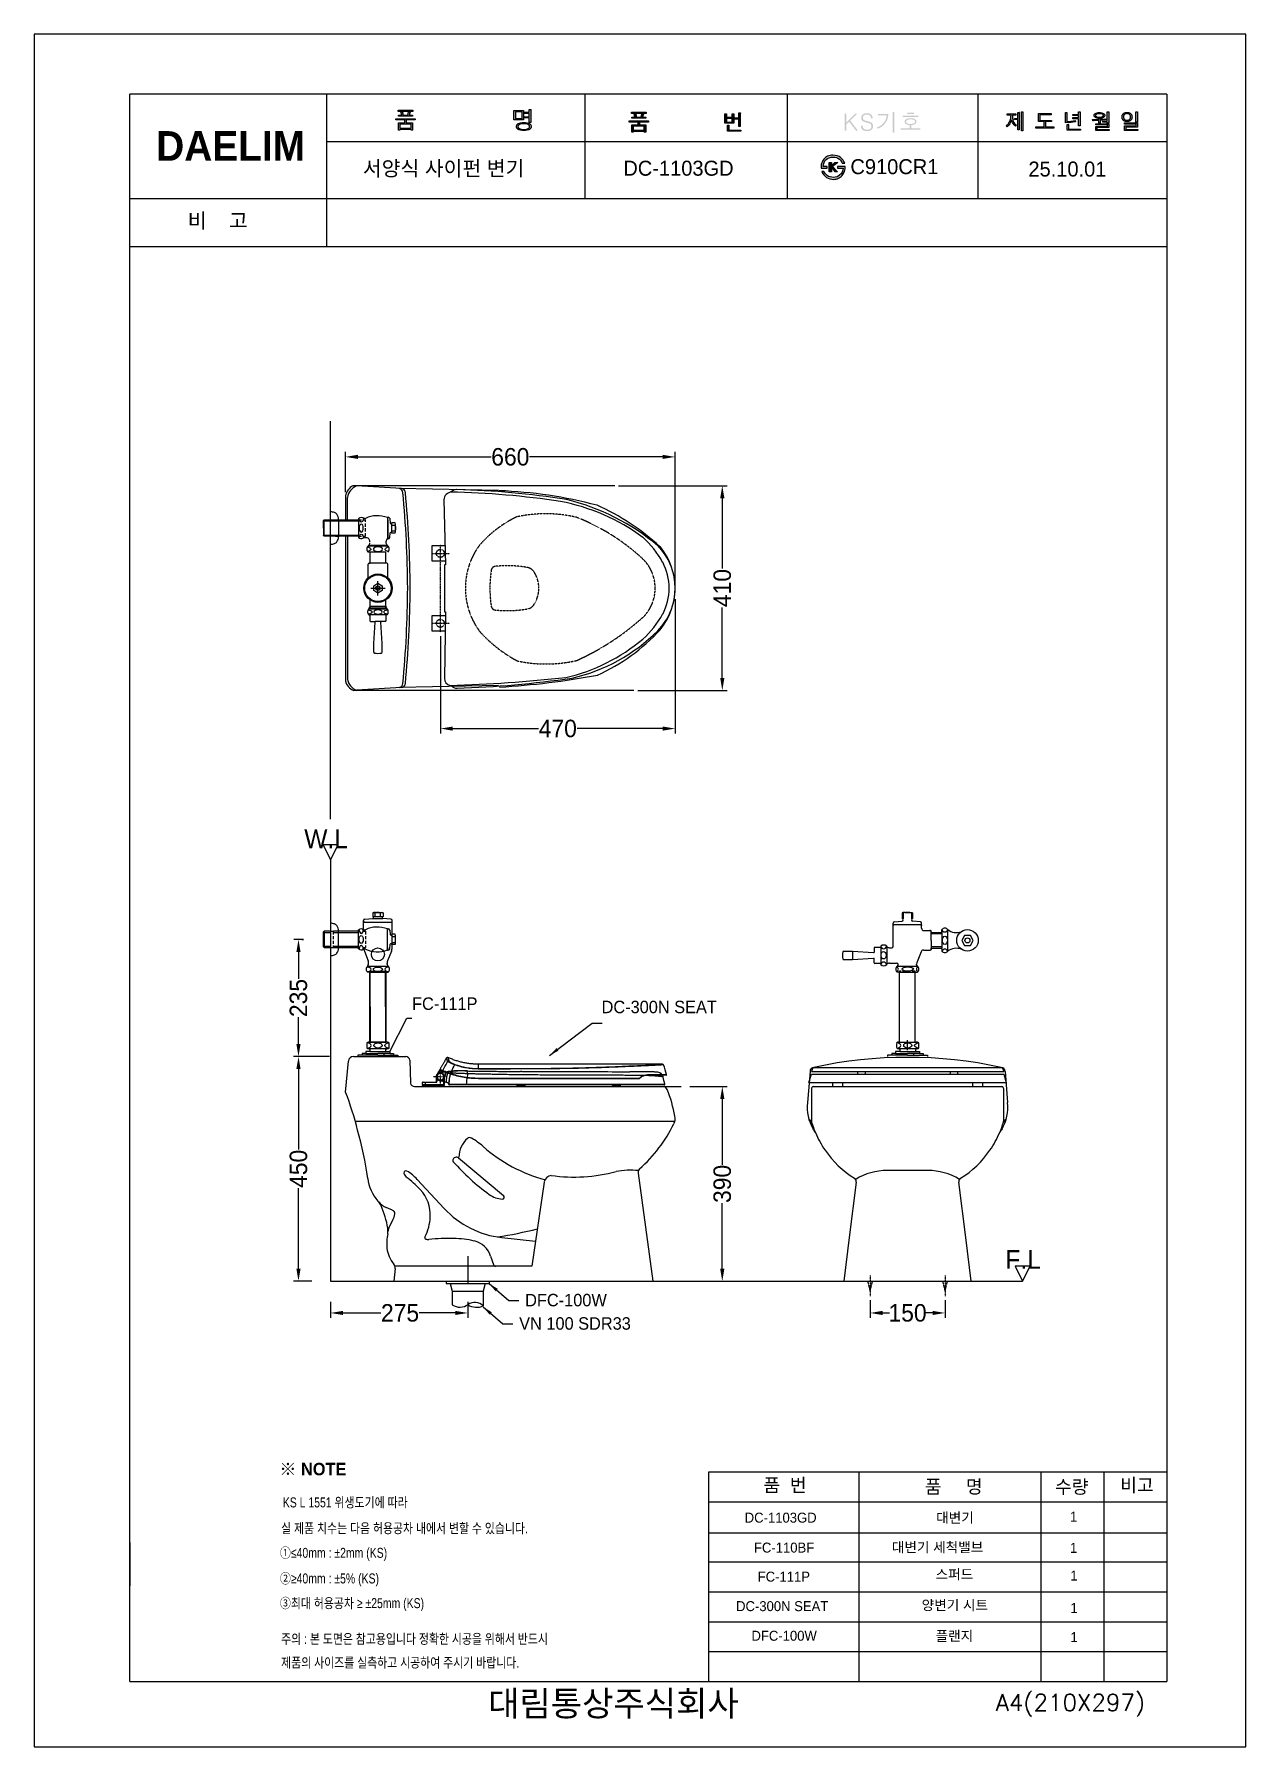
# Model space of a CAD drawing. Extents: x 66585 to 69011, y 58137 to 61568.
import ezdxf
from ezdxf.lldxf.tags import DXFTag

# ---------------------------------------------------------------- set-up
doc = ezdxf.new("R2010")
doc.units = 0
doc.header["$MEASUREMENT"] = 0
for name, pattern in [('BORDER', [18, 5, -2, 5, -2, 2, -2]), ('DASHDOT', [1, 0.5, -0.25, 0, -0.25]), ('DASHED', [0.75, 0.5, -0.25]), ('HIDDEN', [9.525, 6.35, -3.175])]:
    doc.linetypes.add(name, pattern=pattern)
doc.layers.get('0').update_dxf_attribs({"linetype": 'CONTINUOUS'})
doc.layers.get('Defpoints').update_dxf_attribs({"linetype": 'CONTINUOUS'})
for name, color, linetype in [('001', 7, 'CONTINUOUS'), ('002', 7, 'CONTINUOUS'), ('1', 2, 'CONTINUOUS'), ('2', 2, 'CONTINUOUS'), ('BU', 7, 'CONTINUOUS'), ('CENTER', 1, 'CONTINUOUS'), ('D', 2, 'CONTINUOUS'), ('Dim', 4, 'CONTINUOUS'), ('DIM2', 7, 'CONTINUOUS'), ('HIDDEN', 3, 'HIDDEN'), ('LINE', 7, 'CONTINUOUS'), ('LINE @ 1 VP1', 7, 'CONTINUOUS'), ('LINE @ 1 VPModel', 7, 'CONTINUOUS'), ('MAIN', 7, 'CONTINUOUS'), ('POINT', 3, 'CONTINUOUS'), ('YA', 7, 'CONTINUOUS')]:
    doc.layers.add(name, color=color, linetype=linetype)
for name, color, linetype, lineweight in [('AM_6', 2, 'CONTINUOUS', 30), ('DWG', 7, 'CONTINUOUS', 25), ('Y', 202, 'CONTINUOUS', 35)]:
    doc.layers.add(name, color=color, linetype=linetype, lineweight=lineweight)
doc.styles.add('____', font='')
doc.styles.add('h', font='', dxfattribs={"height": 30})
doc.styles.add('MtXpl_', font='')
doc.styles.get("Standard").update_dxf_attribs({"font": 'txt.shx', "bigfont": 'ghs.shx'})
doc.styles.add('굴림', font='', dxfattribs={"height": 3.2})
doc.styles.add('스타일1', font='txt.shx', dxfattribs={"bigfont": 'ghs.shx'})
doc.styles.get('____').set_extended_font_data('굴림')
doc.styles.get('h').set_extended_font_data('Haansoft Batang')
doc.styles.get('MtXpl_').set_extended_font_data('Gulim', bold=True)
doc.styles.get('굴림').set_extended_font_data('Gulim')
tags = doc.linetypes.add('Amconstr', pattern=[9999, 9999, 0]).pattern_tags.tags
tags[6:7] = [DXFTag(74, 4), DXFTag(75, 0), DXFTag(340, '0'), DXFTag(46, 1.0), DXFTag(50, 0.0), DXFTag(44, 0.0), DXFTag(45, 0.0)]
tags[4:5] = [DXFTag(74, 4), DXFTag(75, 0), DXFTag(340, '0'), DXFTag(46, 1.0), DXFTag(50, 0.0), DXFTag(44, 0.0), DXFTag(45, 0.0)]
doc.dimstyles.new('MSADIM', dxfattribs={"dimtxt": 35, "dimasz": 25, "dimexe": 10, "dimexo": 7.5, "dimgap": 0.09, "dimtad": 0, "dimtoh": 1, "dimdec": 0, "dimzin": 1, "dimdsep": 46, "dimtxsty": '____', "dimcen": 11.25, "dimadec": 0, "dimazin": 0, "dimtfac": 1, "dimtdec": 4, "dimtix": 1, "dimtmove": 0, "dimatfit": 3, "dimfxl": 0, "dimtolj": 1, "dimtzin": 1, "dimarcsym": 0})
doc.dimstyles.new('SERIM', dxfattribs={"dimscale": 10, "dimtxt": 3, "dimasz": 2, "dimexe": 1, "dimexo": 1.5, "dimgap": 1, "dimtad": 1, "dimtoh": 1, "dimdec": 0, "dimdsep": 46, "dimtxsty": 'h', "dimcen": -0.3, "dimclrt": 2, "dimadec": 0, "dimazin": 0, "dimtfac": 1, "dimtdec": 0, "dimtmove": 1, "dimatfit": 3, "dimfxl": 0, "dimtolj": 1, "dimtzin": 0, "dimarcsym": 0})

msp = doc.modelspace()

# ---------------------------------------------------------------- texts
at = {"color": 3, "style": '굴림', "width": 0.8}
for s, p in [('KS L 1551 위생도기에 따라', (67082.9, 58616.6)), ('실 제품 치수는 다음 허용공차 내에서 변할 수 있습니다.', (67079.5, 58564.9)), ('①≤40mm : ±2mm (KS)', (67077.2, 58515.6)), ('②≥40mm : ±5%%% (KS)', (67077.2, 58464.3)), ('③최대 허용공차 ≥ ±25mm (KS)', (67077.2, 58414.8))]:
    msp.add_text(s, height=20, dxfattribs=at).set_placement(p)
at = {"color": 1, "style": '굴림', "width": 0.8}
for s, p in [('주의 : 본 도면은 참고용입니다 정확한 시공을 위해서 반드시', (67079.5, 58343.3)), ('제품의 사이즈를 실측하고 시공하여 주시기 바랍니다.', (67079.5, 58295.9))]:
    msp.add_text(s, height=20, dxfattribs=at).set_placement(p)
at = {"layer": '2', "style": 'MtXpl_'}
msp.add_text('※ NOTE', height=25, dxfattribs=at).set_placement((67076.1, 58680.9))
at = {"layer": 'AM_6', "color": 0, "char_height": 25, "attachment_point": 4, "style": 'h'}
for s, insert in [('{\\fGulim|b0|i0|c129|p50;FC-111P}', (67341.7, 59625.5)), ('{\\fGulim|b0|i0|c129|p50;DC-300N SEAT}', (67721.1, 59618.9))]:
    msp.add_mtext(s, dxfattribs=dict(at, insert=insert))
at = {"layer": 'AM_6', "color": 0, "char_height": 25, "attachment_point": 4}
for s, insert in [('{\\fGulim|b0|i0|c129|p50;DFC-100W}', (67568.1, 59031.7)), ('{\\fGulim|b0|i0|c129|p50;VN 100 SDR33}', (67556.1, 58984.9))]:
    msp.add_mtext(s, dxfattribs=dict(at, insert=insert))
at = {"layer": 'Dim', "color": 0, "attachment_point": 1}
for s, insert, char_height, width, style in [('{\\fGulim|b0|i0|c129|p50;서양식} {\\fGulim|b0|i0|c129|p50;사이펀} {\\fGulim|b0|i0|c129|p50;변기}', (67243.2, 61313.8), 30, 440.819, 'h'), ('DC-1103GD', (67764.7, 61314.2), 30, 639, 'h'), ('C910CR1', (68219.3, 61317.3), 30, 639, 'h'), ('25.10.01', (68575.7, 61312.5), 30, 639, 'h'), ('{\\fGulim|b0|i0|c129|p50;DC-1103GD}', (68007.7, 58606.1), 20, 132.31, '스타일1'), ('{\\fGulim|b0|i0|c129|p50; 대변기}', (68383.8, 58605.9), 20, 530.718, '스타일1'), ('{\\fGulim|b0|i0|c129|p50;FC-110BF}', (68026.2, 58546.1), 20, 132.31, '스타일1'), ('{\\fGulim|b0|i0|c129|p50;              대변기 세척밸브}', (68200.6, 58546.9), 20, 530.718, '스타일1'), ('{\\fGulim|b0|i0|c129|p50;FC-111P}', (68033.7, 58487.9), 20, 132.31, '스타일1'), ('{\\fGulim|b0|i0|c129|p50; 스퍼드}', (68382.6, 58492.6), 20, 530.718, '스타일1'), ('{\\fGulim|b0|i0|c129|p50;DC-300N SEAT}', (67990.4, 58428.8), 20, 220.877, '스타일1'), ('{\\fGulim|b0|i0|c129|p50;양변기 시트}', (68362, 58430.9), 20, 212, '스타일1'), ('{\\fGulim|b0|i0|c129|p50;DFC-100W}', (68021.2, 58369.5), 20, 147, '스타일1'), ('{\\fGulim|b0|i0|c129|p50; 플랜지}', (68382.6, 58369.1), 20, 530.718, '스타일1'), ('{\\fGulim|b0|i0|c129|p50;       대림통상주식회사\\P}', (67366.6, 58248.8), 50, 1090, '스타일1')]:
    msp.add_mtext(s, dxfattribs=dict(at, insert=insert, char_height=char_height, width=width, style=style))
for s, insert, char_height, style in [('{\\fGulim|b0|i0|c129|p50;비}    {\\fGulim|b0|i0|c129|p50;고}', (66892.6, 61209.1), 30, 'h'), ('{\\fGulim|b0|i0|c129|p50;품  번}', (68045.1, 58674.5), 26.746, '스타일1'), ('{\\fGulim|b0|i0|c129|p50;품     명}', (68368.3, 58671.6), 26.746, '스타일1'), ('{\\fGulim|b0|i0|c129|p50;수량}', (68628.8, 58671.2), 26.746, '스타일1'), ('{\\fGulim|b0|i0|c129|p50;비고}', (68759.4, 58674.5), 26.746, '스타일1'), ('{\\fGulim|b0|i0|c129|p50;1\\P}', (68658.8, 58608.1), 20, '스타일1'), ('{\\fGulim|b0|i0|c129|p50;1\\P}', (68658.8, 58545.6), 20, '스타일1'), ('{\\fGulim|b0|i0|c129|p50;1\\P}', (68659.7, 58490.1), 20, '스타일1'), ('{\\fGulim|b0|i0|c129|p50;1\\P}', (68659.8, 58425.2), 20, '스타일1'), ('{\\fGulim|b0|i0|c129|p50;1\\P}', (68659.8, 58366.7), 20, '스타일1')]:
    msp.add_mtext(s, dxfattribs=dict(at, insert=insert, char_height=char_height, style=style))
at = {"layer": 'DIM2', "color": 0, "char_height": 37.5, "attachment_point": 7, "line_spacing_factor": 0.963855}
for s, insert, width in [('\\f굴림;W.L', (67125.9, 59937.1), 123.711), ('\\f굴림;F.L', (68529.7, 59094.5), 105.541)]:
    msp.add_mtext(s, dxfattribs=dict(at, insert=insert, width=width))
at = {"layer": 'YA', "color": 7}
msp.add_text('A4(210X297)', height=33.819, dxfattribs=at).set_placement((68510.6, 58208.8))
at = {"layer": 'YA', "color": 7, "insert": (66829.4, 61373.5), "char_height": 59.437, "width": 290.871, "attachment_point": 1, "style": 'h'}
msp.add_mtext('{\\fHYGraphic-Medium|b1|i0|c129|p18;DAELIM}', dxfattribs=at)

# ---------------------------------------------------------------- blocks, each defined once
blk = doc.blocks.new('*D3')
at = {"layer": 'Defpoints', "color": 0}
for p in [(67114.3, 59519.7), (67184.2, 59519.7), (67148.4, 59069.9)]:
    blk.add_point(p, dxfattribs=at)
at = {"layer": 'Dim', "color": 0, "lineweight": -2}
for p, q in [((67176.7, 59519.7), (67104.3, 59519.7)), ((67114.3, 59494.7), (67114.3, 59333.6)), ((67114.3, 59094.9), (67114.3, 59256)), ((67140.9, 59069.9), (67104.3, 59069.9))]:
    blk.add_line(p, q, dxfattribs=at)
at = {"layer": 'Dim', "color": 0}
for points in [[(67110.1, 59494.7), (67118.4, 59494.7), (67114.3, 59519.7)], [(67110.1, 59094.9), (67118.4, 59094.9), (67114.3, 59069.9)]]:
    blk.add_solid(points, dxfattribs=at)
at = {"layer": 'Dim', "color": 0, "insert": (67114.3, 59294.8), "char_height": 35, "attachment_point": 5, "rotation": 90, "style": '____'}
blk.add_mtext('\\A1;450', dxfattribs=at)
blk = doc.blocks.new('*D4')
at = {"layer": 'Defpoints', "color": 0}
for p in [(67208.3, 60720.9), (67208.3, 60642.9), (67868.4, 60457.9)]:
    blk.add_point(p, dxfattribs=at)
at = {"layer": 'Dim', "color": 0, "lineweight": -2}
for p, q in [((67208.3, 60650.4), (67208.3, 60730.9)), ((67233.3, 60720.9), (67500.1, 60720.9)), ((67843.4, 60720.9), (67576.6, 60720.9)), ((67868.4, 60465.4), (67868.4, 60730.9))]:
    blk.add_line(p, q, dxfattribs=at)
at = {"layer": 'Dim', "color": 0}
for points in [[(67233.3, 60725.1), (67233.3, 60716.8), (67208.3, 60720.9)], [(67843.4, 60725.1), (67843.4, 60716.8), (67868.4, 60720.9)]]:
    blk.add_solid(points, dxfattribs=at)
at = {"layer": 'Dim', "color": 0, "insert": (67538.4, 60720.9), "char_height": 35, "attachment_point": 5, "style": '____'}
blk.add_mtext('\\A1;660', dxfattribs=at)
blk = doc.blocks.new('*D5')
at = {"layer": 'Defpoints', "color": 0}
for p in [(67113.5, 59754.3), (67114.3, 59754.3), (67184.2, 59519.7)]:
    blk.add_point(p, dxfattribs=at)
at = {"layer": 'Dim', "color": 0, "lineweight": -2}
for p, q in [((67114.3, 59729.3), (67114.3, 59675.4)), ((67121, 59754.3), (67124.3, 59754.3)), ((67114.3, 59544.7), (67114.3, 59598.7)), ((67176.7, 59519.7), (67104.3, 59519.7))]:
    blk.add_line(p, q, dxfattribs=at)
at = {"layer": 'Dim', "color": 0}
for points in [[(67110.1, 59729.3), (67118.4, 59729.3), (67114.3, 59754.3)], [(67110.1, 59544.7), (67118.4, 59544.7), (67114.3, 59519.7)]]:
    blk.add_solid(points, dxfattribs=at)
at = {"layer": 'Dim', "color": 0, "insert": (67114.3, 59637), "char_height": 35, "attachment_point": 5, "rotation": 90, "style": '____'}
blk.add_mtext('\\A1;235', dxfattribs=at)
blk = doc.blocks.new('*D6')
at = {"layer": 'Defpoints', "color": 0}
for p in [(68258.7, 59039.5), (68408.7, 59039.5), (68258.7, 59006.1)]:
    blk.add_point(p, dxfattribs=at)
at = {"layer": 'Dim', "color": 0, "lineweight": -2}
for p, q in [((68258.7, 59032), (68258.7, 58996.1)), ((68283.7, 59006.1), (68297.3, 59006.1)), ((68383.7, 59006.1), (68370.1, 59006.1)), ((68408.7, 59032), (68408.7, 58996.1))]:
    blk.add_line(p, q, dxfattribs=at)
at = {"layer": 'Dim', "color": 0}
for points in [[(68283.7, 59010.3), (68283.7, 59002), (68258.7, 59006.1)], [(68383.7, 59010.3), (68383.7, 59002), (68408.7, 59006.1)]]:
    blk.add_solid(points, dxfattribs=at)
at = {"layer": 'Dim', "color": 0, "insert": (68333.7, 59006.1), "char_height": 35, "attachment_point": 5, "style": '____'}
blk.add_mtext('\\A1;150', dxfattribs=at)
blk = doc.blocks.new('*D7')
at = {"layer": 'Defpoints', "color": 0}
for p in [(67868.5, 60443.7), (67398.3, 60369.5), (67398.3, 60176.7)]:
    blk.add_point(p, dxfattribs=at)
at = {"layer": 'Dim', "color": 0, "lineweight": -2}
for p, q in [((67868.5, 60436.2), (67868.5, 60166.7)), ((67398.3, 60362), (67398.3, 60166.7)), ((67423.3, 60176.7), (67594.6, 60176.7)), ((67843.5, 60176.7), (67672.3, 60176.7))]:
    blk.add_line(p, q, dxfattribs=at)
at = {"layer": 'Dim', "color": 0}
for points in [[(67423.3, 60180.8), (67423.3, 60172.5), (67398.3, 60176.7)], [(67843.5, 60180.8), (67843.5, 60172.5), (67868.5, 60176.7)]]:
    blk.add_solid(points, dxfattribs=at)
at = {"layer": 'Dim', "color": 0, "insert": (67633.4, 60176.7), "char_height": 35, "attachment_point": 5, "style": '____'}
blk.add_mtext('\\A1;470', dxfattribs=at)
blk = doc.blocks.new('*D8')
at = {"layer": 'Defpoints', "color": 0}
for p in [(67890.3, 59459.6), (67962.8, 59459.6), (67823.4, 59069.6)]:
    blk.add_point(p, dxfattribs=at)
at = {"layer": 'Dim', "color": 0, "lineweight": -2}
for p, q in [((67897.8, 59459.6), (67972.8, 59459.6)), ((67962.8, 59434.6), (67962.8, 59302.9)), ((67962.8, 59094.6), (67962.8, 59226.3)), ((67830.9, 59069.6), (67972.8, 59069.6))]:
    blk.add_line(p, q, dxfattribs=at)
at = {"layer": 'Dim', "color": 0}
for points in [[(67958.6, 59434.6), (67967, 59434.6), (67962.8, 59459.6)], [(67958.6, 59094.6), (67967, 59094.6), (67962.8, 59069.6)]]:
    blk.add_solid(points, dxfattribs=at)
at = {"layer": 'Dim', "color": 0, "insert": (67962.8, 59264.6), "char_height": 35, "attachment_point": 5, "rotation": 90, "style": '____'}
blk.add_mtext('\\A1;390', dxfattribs=at)
blk = doc.blocks.new('*D10')
at = {"layer": 'Defpoints', "color": 0}
for p in [(67178.4, 59035.8), (67178.4, 59006.1), (67453.3, 59035.8)]:
    blk.add_point(p, dxfattribs=at)
at = {"layer": 'Dim', "color": 0, "lineweight": -2}
for p, q in [((67178.4, 59028.3), (67178.4, 58996.1)), ((67203.4, 59006.1), (67279.3, 59006.1)), ((67428.3, 59006.1), (67356, 59006.1)), ((67453.3, 59028.3), (67453.3, 58996.1))]:
    blk.add_line(p, q, dxfattribs=at)
at = {"layer": 'Dim', "color": 0}
for points in [[(67203.4, 59010.3), (67203.4, 59002), (67178.4, 59006.1)], [(67428.3, 59010.3), (67428.3, 59002), (67453.3, 59006.1)]]:
    blk.add_solid(points, dxfattribs=at)
at = {"layer": 'Dim', "color": 0, "insert": (67317.6, 59006.1), "char_height": 35, "attachment_point": 5, "style": '____'}
blk.add_mtext('\\A1;275', dxfattribs=at)
blk = doc.blocks.new('*D9')
at = {"layer": 'Defpoints', "color": 0}
for p in [(67747.4, 60663.2), (67962.8, 60663.2), (67785.9, 60253.2)]:
    blk.add_point(p, dxfattribs=at)
at = {"layer": 'Dim', "color": 0, "lineweight": -2}
for p, q in [((67754.9, 60663.2), (67972.8, 60663.2)), ((67962.8, 60638.2), (67962.8, 60497.1)), ((67962.8, 60278.2), (67962.8, 60419.4)), ((67793.4, 60253.2), (67972.8, 60253.2))]:
    blk.add_line(p, q, dxfattribs=at)
at = {"layer": 'Dim', "color": 0}
for points in [[(67958.6, 60638.2), (67967, 60638.2), (67962.8, 60663.2)], [(67958.6, 60278.2), (67967, 60278.2), (67962.8, 60253.2)]]:
    blk.add_solid(points, dxfattribs=at)
at = {"layer": 'Dim', "color": 0, "insert": (67962.8, 60458.2), "char_height": 35, "attachment_point": 5, "rotation": 90, "style": '____'}
blk.add_mtext('\\A1;410', dxfattribs=at)
blk = doc.blocks.new('*U34')
at = {"layer": 'LINE @ 1 VP1', "linetype": 'Amconstr'}
h = blk.add_hatch(color=256, dxfattribs=at)
h.dxf.hatch_style = 1
h.paths.add_polyline_path([(67788, 61401.6), (67781.5, 61401.6), (67781.5, 61399.2), (67809.8, 61399.2), (67809.8, 61401.6), (67803.1, 61401.6), (67804.4, 61406.1), (67804.5, 61406.4), (67805.1, 61407.2), (67805.1, 61407.2), (67805.1, 61407.3), (67805.2, 61407.3), (67805.2, 61407.3), (67805.2, 61407.4), (67805.2, 61407.4), (67805.2, 61407.4), (67805.2, 61407.4), (67805.2, 61407.4), (67805.1, 61407.5), (67805.1, 61407.5), (67805, 61407.5), (67804.8, 61407.6), (67804.1, 61407.7), (67801.7, 61408.2), (67800.2, 61401.6), (67791, 61401.6), (67789.8, 61406.5), (67790, 61407.1), (67790.1, 61407.4), (67790.2, 61407.5), (67790.2, 61407.5), (67790.2, 61407.6), (67790.2, 61407.6), (67790.2, 61407.6), (67790.2, 61407.6), (67790.2, 61407.7), (67790.2, 61407.7), (67790.2, 61407.7), (67790.1, 61407.7), (67790.1, 61407.7), (67790.1, 61407.8), (67790, 61407.8), (67789.7, 61407.8), (67788.8, 61407.9), (67786.6, 61407.9)])
h.paths.add_polyline_path([(67776.1, 61394.3), (67776.1, 61391.7), (67794.1, 61391.7), (67794.1, 61386.2), (67781.5, 61386.2), (67781.5, 61371.5), (67784.6, 61371.5), (67784.6, 61372.8), (67806.7, 61372.8), (67806.7, 61371.5), (67809.8, 61371.5), (67809.8, 61386.2), (67797.2, 61386.2), (67797.2, 61391.7), (67815.2, 61391.7), (67815.2, 61394.3)])
h.paths.add_polyline_path([(67806.7, 61383.6), (67806.7, 61375.4), (67784.6, 61375.4), (67784.6, 61383.6)], flags=16)
at = {"layer": 'LINE @ 1 VPModel', "linetype": 'Amconstr'}
h = blk.add_hatch(color=256, dxfattribs=at)
h.dxf.hatch_style = 1
h.paths.add_polyline_path([(67788, 61401.6), (67781.5, 61401.6), (67781.5, 61399.2), (67809.8, 61399.2), (67809.8, 61401.6), (67803.1, 61401.6), (67804.4, 61406.1), (67804.5, 61406.4), (67805.1, 61407.2), (67805.1, 61407.2), (67805.1, 61407.3), (67805.2, 61407.3), (67805.2, 61407.3), (67805.2, 61407.4), (67805.2, 61407.4), (67805.2, 61407.4), (67805.2, 61407.4), (67805.2, 61407.4), (67805.1, 61407.5), (67805.1, 61407.5), (67805, 61407.5), (67804.8, 61407.6), (67804.1, 61407.7), (67801.7, 61408.2), (67800.2, 61401.6), (67791, 61401.6), (67789.8, 61406.5), (67790, 61407.1), (67790.1, 61407.4), (67790.2, 61407.5), (67790.2, 61407.5), (67790.2, 61407.6), (67790.2, 61407.6), (67790.2, 61407.6), (67790.2, 61407.6), (67790.2, 61407.7), (67790.2, 61407.7), (67790.2, 61407.7), (67790.1, 61407.7), (67790.1, 61407.7), (67790.1, 61407.8), (67790, 61407.8), (67789.7, 61407.8), (67788.8, 61407.9), (67786.6, 61407.9)])
h.paths.add_polyline_path([(67776.1, 61394.3), (67776.1, 61391.7), (67794.1, 61391.7), (67794.1, 61386.2), (67781.5, 61386.2), (67781.5, 61371.5), (67784.6, 61371.5), (67784.6, 61372.8), (67806.7, 61372.8), (67806.7, 61371.5), (67809.8, 61371.5), (67809.8, 61386.2), (67797.2, 61386.2), (67797.2, 61391.7), (67815.2, 61391.7), (67815.2, 61394.3)])
h.paths.add_polyline_path([(67806.7, 61383.6), (67806.7, 61375.4), (67784.6, 61375.4), (67784.6, 61383.6)], flags=16)
blk = doc.blocks.new('*U35')
at = {"layer": 'LINE @ 1 VP1', "linetype": 'Amconstr'}
h = blk.add_hatch(color=256, dxfattribs=at)
h.dxf.hatch_style = 1
h.paths.add_polyline_path([(67810.4, 61411.4), (67780.9, 61411.4), (67780.9, 61409), (67810.4, 61409)])
at = {"layer": 'LINE @ 1 VPModel', "linetype": 'Amconstr'}
h = blk.add_hatch(color=256, dxfattribs=at)
h.dxf.hatch_style = 1
h.paths.add_polyline_path([(67810.4, 61411.4), (67780.9, 61411.4), (67780.9, 61409), (67810.4, 61409)])
blk = doc.blocks.new('*U36')
at = {"layer": 'LINE @ 1 VP1', "linetype": 'Amconstr'}
h = blk.add_hatch(color=256, dxfattribs=at)
h.dxf.hatch_style = 1
h.paths.add_polyline_path([(67985.7, 61406.4), (67985.7, 61406.8), (67985.9, 61407.1), (67986, 61407.3), (67986, 61407.4), (67986, 61407.4), (67986, 61407.5), (67986, 61407.5), (67986, 61407.6), (67986, 61407.6), (67986, 61407.6), (67986, 61407.6), (67986, 61407.6), (67985.9, 61407.7), (67985.9, 61407.7), (67985.8, 61407.7), (67985.7, 61407.8), (67985.6, 61407.8), (67984.7, 61407.8), (67982.8, 61407.8), (67982.8, 61401.2), (67970.9, 61401.2), (67970.9, 61406.6), (67971, 61407), (67971.2, 61407.3), (67971.3, 61407.4), (67971.3, 61407.5), (67971.4, 61407.5), (67971.4, 61407.6), (67971.4, 61407.6), (67971.4, 61407.6), (67971.4, 61407.6), (67971.4, 61407.7), (67971.4, 61407.7), (67971.3, 61407.7), (67971.3, 61407.7), (67971.3, 61407.7), (67971.3, 61407.7), (67971.3, 61407.8), (67971.2, 61407.8), (67971, 61407.8), (67970.3, 61407.8), (67968.2, 61407.8), (67968.2, 61389.5), (67985.7, 61389.5), (67985.7, 61397.5), (67996, 61397.5), (67996, 61382.4), (67998.9, 61382.4), (67998.9, 61408.6), (67998.9, 61409), (67999.1, 61409.4), (67999.2, 61409.5), (67999.2, 61409.7), (67999.2, 61409.8), (67999.2, 61409.8), (67999.2, 61409.8), (67999.2, 61409.9), (67999.2, 61409.9), (67999.2, 61409.9), (67999.2, 61410), (67999.1, 61410), (67999.1, 61410), (67999.1, 61410), (67999, 61410), (67998.9, 61410.1), (67998.7, 61410.1), (67998.3, 61410.1), (67996, 61410.1), (67996, 61399.9), (67985.7, 61399.9)])
h.paths.add_polyline_path([(67982.8, 61399), (67982.8, 61391.6), (67970.9, 61391.6), (67970.9, 61399)], flags=16)
h.paths.add_polyline_path([(67976, 61384.8), (67975.9, 61384.6), (67975.8, 61384.3), (67975.7, 61384), (67975.7, 61375.7), (67999.7, 61375.7), (67999.7, 61373.4), (67972.9, 61373.4), (67972.9, 61385.3), (67975, 61385.3), (67975.7, 61385.2), (67975.9, 61385.2), (67976, 61385.1), (67976, 61385), (67976, 61384.9)])
at = {"layer": 'LINE @ 1 VPModel', "linetype": 'Amconstr'}
h = blk.add_hatch(color=256, dxfattribs=at)
h.dxf.hatch_style = 1
h.paths.add_polyline_path([(67985.7, 61406.4), (67985.7, 61406.8), (67985.9, 61407.1), (67986, 61407.3), (67986, 61407.4), (67986, 61407.4), (67986, 61407.5), (67986, 61407.5), (67986, 61407.6), (67986, 61407.6), (67986, 61407.6), (67986, 61407.6), (67986, 61407.6), (67985.9, 61407.7), (67985.9, 61407.7), (67985.8, 61407.7), (67985.7, 61407.8), (67985.6, 61407.8), (67984.7, 61407.8), (67982.8, 61407.8), (67982.8, 61401.2), (67970.9, 61401.2), (67970.9, 61406.6), (67971, 61407), (67971.2, 61407.3), (67971.3, 61407.4), (67971.3, 61407.5), (67971.4, 61407.5), (67971.4, 61407.6), (67971.4, 61407.6), (67971.4, 61407.6), (67971.4, 61407.6), (67971.4, 61407.7), (67971.4, 61407.7), (67971.3, 61407.7), (67971.3, 61407.7), (67971.3, 61407.7), (67971.3, 61407.7), (67971.3, 61407.8), (67971.2, 61407.8), (67971, 61407.8), (67970.3, 61407.8), (67968.2, 61407.8), (67968.2, 61389.5), (67985.7, 61389.5), (67985.7, 61397.5), (67996, 61397.5), (67996, 61382.4), (67998.9, 61382.4), (67998.9, 61408.6), (67998.9, 61409), (67999.1, 61409.4), (67999.2, 61409.5), (67999.2, 61409.7), (67999.2, 61409.8), (67999.2, 61409.8), (67999.2, 61409.8), (67999.2, 61409.9), (67999.2, 61409.9), (67999.2, 61409.9), (67999.2, 61410), (67999.1, 61410), (67999.1, 61410), (67999.1, 61410), (67999, 61410), (67998.9, 61410.1), (67998.7, 61410.1), (67998.3, 61410.1), (67996, 61410.1), (67996, 61399.9), (67985.7, 61399.9)])
h.paths.add_polyline_path([(67982.8, 61399), (67982.8, 61391.6), (67970.9, 61391.6), (67970.9, 61399)], flags=16)
h.paths.add_polyline_path([(67976, 61384.8), (67975.9, 61384.6), (67975.8, 61384.3), (67975.7, 61384), (67975.7, 61375.7), (67999.7, 61375.7), (67999.7, 61373.4), (67972.9, 61373.4), (67972.9, 61385.3), (67975, 61385.3), (67975.7, 61385.2), (67975.9, 61385.2), (67976, 61385.1), (67976, 61385), (67976, 61384.9)])
blk = doc.blocks.new('*U37')
at = {"layer": 'LINE @ 1 VP1', "linetype": 'Amconstr'}
h = blk.add_hatch(color=256, dxfattribs=at)
h.dxf.hatch_style = 1
h.paths.add_polyline_path([(68219, 61394.4), (68232.7, 61408.5), (68228.7, 61408.5), (68211.2, 61390.4), (68211.2, 61408.5), (68208.1, 61408.5), (68208.1, 61374.5), (68211.2, 61374.5), (68211.2, 61386.5), (68216.8, 61392.2), (68230.5, 61374.5), (68234.4, 61374.5)])
h.paths.add_polyline_path([(68245.3, 61396.8), (68245, 61397.1), (68244.8, 61397.6), (68244.6, 61398), (68244.5, 61398.5), (68244.4, 61399), (68244.3, 61400.1), (68244.3, 61400.9), (68244.4, 61401.6), (68244.6, 61402.3), (68244.8, 61402.9), (68245.1, 61403.4), (68245.4, 61404), (68245.8, 61404.5), (68246.3, 61404.9), (68246.8, 61405.3), (68247.4, 61405.6), (68248.1, 61405.9), (68248.8, 61406.1), (68250.3, 61406.5), (68252.1, 61406.6), (68253.9, 61406.4), (68255.6, 61406.1), (68256.3, 61405.8), (68257, 61405.5), (68257.6, 61405.1), (68258.2, 61404.6), (68258.7, 61404.1), (68259.2, 61403.5), (68259.5, 61402.9), (68259.8, 61402.2), (68260.1, 61401.5), (68260.3, 61400.7), (68260.4, 61399), (68263.7, 61399), (68263.5, 61401.3), (68263.2, 61402.4), (68262.9, 61403.4), (68262.4, 61404.3), (68261.9, 61405.1), (68261.3, 61405.9), (68260.6, 61406.6), (68259.8, 61407.2), (68259, 61407.8), (68258, 61408.2), (68257, 61408.6), (68254.8, 61409.1), (68252.2, 61409.3), (68249.8, 61409.2), (68247.6, 61408.7), (68246.6, 61408.3), (68245.6, 61407.9), (68244.8, 61407.4), (68244, 61406.8), (68243.3, 61406.2), (68242.7, 61405.5), (68242.2, 61404.7), (68241.8, 61403.9), (68241.4, 61403.1), (68241.2, 61402.2), (68241.1, 61401.2), (68241, 61400.2), (68241.2, 61398.3), (68241.3, 61397.5), (68241.6, 61396.7), (68241.9, 61396), (68242.3, 61395.3), (68242.8, 61394.7), (68243.3, 61394.2), (68243.9, 61393.7), (68244.5, 61393.2), (68246.1, 61392.4), (68250.3, 61391), (68253.5, 61390.2), (68257.3, 61389), (68258.6, 61388.4), (68259.1, 61388.1), (68259.6, 61387.7), (68260, 61387.3), (68260.4, 61386.9), (68260.7, 61386.3), (68261, 61385.8), (68261.2, 61385.1), (68261.4, 61384.5), (68261.5, 61383), (68261.4, 61382.2), (68261.3, 61381.5), (68261.2, 61380.9), (68260.9, 61380.2), (68260.6, 61379.6), (68260.2, 61379.1), (68259.7, 61378.6), (68259.2, 61378.1), (68258.6, 61377.7), (68258, 61377.3), (68257.3, 61377), (68256.5, 61376.7), (68254.9, 61376.4), (68253, 61376.3), (68250.8, 61376.4), (68248.9, 61376.9), (68248.1, 61377.2), (68247.3, 61377.6), (68246.6, 61378), (68245.9, 61378.6), (68245.4, 61379.1), (68244.9, 61379.8), (68244.4, 61380.5), (68244.1, 61381.2), (68243.8, 61382), (68243.6, 61382.9), (68243.5, 61384.7), (68240.3, 61384.7), (68240.3, 61384.5), (68240.5, 61382), (68240.7, 61380.9), (68241.1, 61379.8), (68241.5, 61378.9), (68242.1, 61378), (68242.7, 61377.1), (68243.5, 61376.4), (68244.4, 61375.7), (68245.3, 61375.1), (68246.4, 61374.6), (68247.5, 61374.2), (68250.1, 61373.7), (68253, 61373.5), (68255.5, 61373.7), (68257.8, 61374.2), (68258.8, 61374.6), (68259.8, 61375), (68260.7, 61375.6), (68261.5, 61376.2), (68262.2, 61376.9), (68262.8, 61377.6), (68263.4, 61378.4), (68263.8, 61379.3), (68264.2, 61380.2), (68264.4, 61381.2), (68264.6, 61382.2), (68264.6, 61383.3), (68264.4, 61385.3), (68264.2, 61386.2), (68264, 61387), (68263.6, 61387.8), (68263.2, 61388.5), (68262.6, 61389.1), (68262, 61389.7), (68261.4, 61390.3), (68260.6, 61390.8), (68258.8, 61391.8), (68256.6, 61392.6), (68254, 61393.3), (68250, 61394.3), (68248.6, 61394.7), (68247.4, 61395.2), (68246.4, 61395.8), (68246, 61396.1), (68245.6, 61396.4)])
h.paths.add_polyline_path([(68294.6, 61402.2), (68295.4, 61407.9), (68274.7, 61407.9), (68274.7, 61405.3), (68292, 61405.3), (68291.3, 61400.9), (68290, 61396.8), (68288.1, 61393), (68285.6, 61389.6), (68282.8, 61386.8), (68279.6, 61384.3), (68276.1, 61382.3), (68272.2, 61380.7), (68274.3, 61378.1), (68278.6, 61380.3), (68282.4, 61382.7), (68285.7, 61385.5), (68288.5, 61388.6), (68291.1, 61392.6), (68293.1, 61397.1)])
h.paths.add_polyline_path([(68307, 61410.4), (68307.1, 61411), (68307.3, 61411.4), (68307.4, 61411.6), (68307.5, 61411.7), (68307.5, 61411.7), (68307.5, 61411.8), (68307.5, 61411.8), (68307.5, 61411.9), (68307.5, 61411.9), (68307.5, 61411.9), (68307.5, 61411.9), (68307.5, 61411.9), (68307.5, 61411.9), (68307.4, 61411.9), (68307.4, 61411.9), (68307.4, 61412), (68307.3, 61412), (68307, 61412.1), (68306.1, 61412.1), (68303.9, 61412.1), (68303.9, 61370.7), (68307, 61370.7)])
h.paths.add_polyline_path([(68346.4, 61410.3), (68333, 61410.3), (68333, 61407.9), (68346.4, 61407.9)])
h.paths.add_polyline_path([(68355.4, 61404.4), (68324.1, 61404.4), (68324.1, 61402), (68355.4, 61402)])
h.paths.add_polyline_path([(68348.7, 61397.3), (68347.9, 61397.8), (68347, 61398.2), (68344.9, 61398.8), (68342.5, 61399.2), (68339.8, 61399.4), (68337, 61399.2), (68334.6, 61398.8), (68332.5, 61398.2), (68331.6, 61397.8), (68330.8, 61397.3), (68330.1, 61396.8), (68329.5, 61396.3), (68329, 61395.8), (68328.6, 61395.2), (68328.3, 61394.5), (68328.1, 61393.8), (68328, 61393.1), (68327.9, 61392.4), (68328, 61391.7), (68328.1, 61391), (68328.3, 61390.4), (68328.5, 61389.8), (68328.9, 61389.3), (68329.3, 61388.8), (68329.8, 61388.3), (68330.4, 61387.8), (68331.1, 61387.3), (68331.9, 61386.9), (68333.7, 61386.3), (68335.8, 61385.8), (68338.2, 61385.6), (68338.2, 61379.1), (68320.2, 61379.1), (68320.2, 61376.6), (68359.3, 61376.6), (68359.3, 61379.1), (68341.3, 61379.1), (68341.3, 61385.6), (68343.7, 61385.8), (68345.8, 61386.3), (68347.6, 61386.9), (68348.4, 61387.3), (68349.1, 61387.8), (68349.7, 61388.3), (68350.2, 61388.8), (68350.6, 61389.3), (68351, 61389.8), (68351.2, 61390.4), (68351.4, 61391), (68351.5, 61391.7), (68351.6, 61392.4), (68351.5, 61393.1), (68351.4, 61393.8), (68351.2, 61394.5), (68350.9, 61395.2), (68350.5, 61395.8), (68350, 61396.3), (68349.4, 61396.8)])
h.paths.add_polyline_path([(68335.8, 61396.7), (68337.6, 61396.9), (68339.8, 61397), (68341.9, 61396.9), (68343.7, 61396.7), (68345.2, 61396.3), (68345.9, 61396.1), (68346.5, 61395.8), (68347, 61395.5), (68347.4, 61395.1), (68347.8, 61394.8), (68348.1, 61394.4), (68348.3, 61393.9), (68348.5, 61393.4), (68348.6, 61392.9), (68348.6, 61392.4), (68348.6, 61391.9), (68348.5, 61391.4), (68348.3, 61390.9), (68348.1, 61390.5), (68347.8, 61390.1), (68347.4, 61389.7), (68347, 61389.4), (68346.5, 61389.1), (68345.9, 61388.8), (68345.2, 61388.5), (68343.6, 61388.1), (68341.8, 61387.9), (68339.8, 61387.8), (68337.6, 61387.9), (68335.8, 61388.1), (68334.2, 61388.5), (68333.6, 61388.8), (68333, 61389.1), (68332.5, 61389.4), (68332.1, 61389.7), (68331.7, 61390.1), (68331.4, 61390.5), (68331.2, 61390.9), (68331, 61391.4), (68330.9, 61391.9), (68330.9, 61392.4), (68330.9, 61392.9), (68331, 61393.4), (68331.2, 61393.9), (68331.4, 61394.4), (68331.7, 61394.8), (68332.1, 61395.1), (68332.5, 61395.5), (68333, 61395.8), (68333.6, 61396.1), (68334.2, 61396.3)], flags=16)
h.paths.add_polyline_path([(68550.4, 61408), (68533.2, 61408), (68533.2, 61405.7), (68541, 61405.7), (68540.8, 61402.1), (68540.3, 61398.7), (68539.4, 61395.5), (68538.2, 61392.5), (68536.8, 61390), (68535.1, 61387.7), (68533.3, 61385.9), (68531.3, 61384.4), (68533.2, 61382.2), (68536.2, 61385.2), (68538.6, 61388.3), (68540.6, 61391.9), (68542, 61395.6), (68542.3, 61394), (68542.9, 61392.3), (68543.7, 61390.6), (68544.9, 61388.8), (68547.1, 61385.9), (68549.8, 61383.3), (68551.8, 61385.5), (68549.9, 61386.9), (68548.1, 61388.7), (68546.7, 61390.7), (68545.4, 61393.1), (68544.3, 61396.1), (68543.7, 61399.1), (68543.5, 61402.3), (68543.8, 61405.7), (68550.4, 61405.7)])
h.paths.add_polyline_path([(68557.3, 61409.7), (68557.3, 61410.1), (68557.5, 61410.5), (68557.6, 61410.7), (68557.6, 61410.8), (68557.6, 61410.9), (68557.6, 61410.9), (68557.6, 61410.9), (68557.6, 61410.9), (68557.6, 61410.9), (68557.6, 61411), (68557.6, 61411), (68557.6, 61411), (68557.6, 61411), (68557.5, 61411), (68557.2, 61411.1), (68556.4, 61411.1), (68554.4, 61411.1), (68554.4, 61398.7), (68548, 61398.7), (68548, 61396.5), (68554.4, 61396.5), (68554.4, 61376.3), (68557.3, 61376.3)])
h.paths.add_polyline_path([(68564.4, 61410.5), (68564.5, 61410.9), (68564.6, 61411.1), (68564.7, 61411.3), (68564.8, 61411.5), (68564.8, 61411.5), (68564.8, 61411.6), (68564.8, 61411.6), (68564.8, 61411.6), (68564.8, 61411.6), (68564.7, 61411.7), (68564.7, 61411.7), (68564.7, 61411.7), (68564.7, 61411.7), (68564.7, 61411.7), (68564.6, 61411.7), (68564.6, 61411.8), (68564.5, 61411.8), (68564.2, 61411.8), (68563.8, 61411.8), (68561.6, 61411.8), (68561.6, 61374.2), (68564.4, 61374.2)])
h.paths.add_polyline_path([(68621.4, 61408.8), (68595.7, 61408.8), (68595.7, 61392.7), (68607.1, 61392.7), (68607.1, 61381.9), (68590.8, 61381.9), (68590.8, 61379.6), (68626.3, 61379.6), (68626.3, 61381.9), (68610, 61381.9), (68610, 61392.7), (68622, 61392.7), (68622, 61395), (68598.5, 61395), (68598.5, 61406.4), (68621.4, 61406.4)])
h.paths.add_polyline_path([(68652.6, 61409.1), (68652.7, 61409.6), (68652.8, 61410.1), (68652.9, 61410.3), (68652.9, 61410.4), (68653, 61410.5), (68653, 61410.6), (68652.9, 61410.6), (68652.9, 61410.6), (68652.9, 61410.7), (68652.9, 61410.7), (68652.9, 61410.7), (68652.9, 61410.7), (68652.9, 61410.7), (68652.8, 61410.8), (68652.7, 61410.8), (68652.6, 61410.9), (68652.4, 61410.9), (68651.6, 61410.9), (68649.8, 61410.9), (68649.8, 61390.3), (68661.4, 61390.9), (68669.8, 61392.2), (68669.4, 61394.6), (68660.8, 61393.1), (68652.6, 61392.7)])
h.paths.add_polyline_path([(68679.1, 61410.6), (68679.1, 61410.9), (68679.3, 61411.2), (68679.3, 61411.4), (68679.4, 61411.5), (68679.4, 61411.6), (68679.4, 61411.6), (68679.4, 61411.6), (68679.4, 61411.6), (68679.4, 61411.6), (68679.4, 61411.6), (68679.4, 61411.7), (68679.4, 61411.7), (68679.3, 61411.7), (68679.3, 61411.7), (68679.3, 61411.7), (68679.2, 61411.8), (68679.1, 61411.8), (68678.8, 61411.8), (68678.5, 61411.8), (68676.2, 61411.8), (68676.2, 61407.1), (68664.4, 61407.1), (68664.4, 61404.7), (68676.2, 61404.7), (68676.2, 61400.7), (68664.4, 61400.7), (68664.4, 61398.4), (68676.2, 61398.4), (68676.2, 61384.1), (68679.1, 61384.1)])
h.paths.add_polyline_path([(68656, 61385.7), (68656, 61386.1), (68656.1, 61386.4), (68656.2, 61386.5), (68656.3, 61386.7), (68656.3, 61386.7), (68656.3, 61386.7), (68656.3, 61386.8), (68656.3, 61386.8), (68656.3, 61386.8), (68656.3, 61386.8), (68656.3, 61386.8), (68656.2, 61386.8), (68656.2, 61386.9), (68656.1, 61386.9), (68656, 61386.9), (68655.9, 61387), (68655.2, 61387), (68653.2, 61387), (68653.2, 61375.2), (68679.9, 61375.2), (68679.9, 61377.5), (68656, 61377.5)])
h.paths.add_polyline_path([(68727.9, 61402.8), (68728.2, 61403.3), (68728.4, 61403.8), (68728.5, 61404.3), (68728.6, 61404.9), (68728.5, 61405.5), (68728.4, 61406.1), (68728.2, 61406.6), (68727.9, 61407.1), (68727.5, 61407.6), (68727, 61408.1), (68726.5, 61408.5), (68725.9, 61408.9), (68724.3, 61409.7), (68722.4, 61410.2), (68720.2, 61410.5), (68717.8, 61410.6), (68715.4, 61410.5), (68713.2, 61410.2), (68711.3, 61409.7), (68709.7, 61408.9), (68709.1, 61408.5), (68708.5, 61408.1), (68708.1, 61407.6), (68707.7, 61407.1), (68707.4, 61406.6), (68707.2, 61406.1), (68707.1, 61405.5), (68707.1, 61404.9), (68707.1, 61404.3), (68707.2, 61403.8), (68707.4, 61403.3), (68707.7, 61402.8), (68708.1, 61402.3), (68708.5, 61401.8), (68709.1, 61401.4), (68709.7, 61401), (68710.5, 61400.6), (68711.3, 61400.3), (68713.2, 61399.7), (68715.4, 61399.4), (68717.8, 61399.3), (68720.2, 61399.4), (68722.4, 61399.7), (68724.3, 61400.3), (68725.1, 61400.6), (68725.9, 61401), (68726.5, 61401.4), (68727, 61401.8), (68727.5, 61402.3)])
h.paths.add_polyline_path([(68724.6, 61403), (68724.2, 61402.7), (68723.7, 61402.5), (68722.6, 61402), (68721.2, 61401.7), (68717.8, 61401.5), (68714.4, 61401.7), (68713, 61402), (68711.9, 61402.5), (68711.4, 61402.7), (68711, 61403), (68710.7, 61403.3), (68710.4, 61403.6), (68710.2, 61403.9), (68710, 61404.2), (68710, 61404.4), (68709.9, 61404.6), (68709.9, 61404.9), (68709.9, 61405.3), (68710, 61405.7), (68710.2, 61406), (68710.4, 61406.3), (68710.7, 61406.6), (68711, 61406.9), (68711.4, 61407.2), (68711.9, 61407.4), (68713, 61407.9), (68714.4, 61408.2), (68717.8, 61408.4), (68721.2, 61408.2), (68722.5, 61407.9), (68723.7, 61407.4), (68724.2, 61407.2), (68724.6, 61406.9), (68724.9, 61406.6), (68725.2, 61406.3), (68725.4, 61406), (68725.6, 61405.7), (68725.7, 61405.5), (68725.7, 61405.3), (68725.7, 61404.9), (68725.7, 61404.6), (68725.7, 61404.4), (68725.6, 61404.2), (68725.5, 61404), (68725.4, 61403.9), (68725.2, 61403.6), (68724.9, 61403.3)], flags=16)
h.paths.add_polyline_path([(68730.1, 61396), (68729.9, 61398.3), (68714.9, 61397.2), (68704.3, 61397), (68704.7, 61395), (68704.8, 61394.6), (68704.9, 61394.3), (68704.9, 61394.2), (68705, 61394.1), (68705, 61394), (68705, 61394), (68705, 61394), (68705, 61394), (68705.1, 61394), (68705.1, 61394), (68705.1, 61394), (68705.1, 61394), (68705.1, 61394), (68705.1, 61394), (68705.2, 61394), (68705.2, 61394), (68705.4, 61394.1), (68705.5, 61394.3), (68705.8, 61394.5), (68706.2, 61394.7), (68716.4, 61395), (68716.4, 61389.1), (68719.2, 61389.1), (68719.2, 61395.1), (68724.7, 61395.5)])
at = {"layer": 'LINE @ 1 VPModel', "linetype": 'Amconstr'}
h = blk.add_hatch(color=256, dxfattribs=at)
h.dxf.hatch_style = 1
h.paths.add_polyline_path([(68219, 61394.4), (68232.7, 61408.5), (68228.7, 61408.5), (68211.2, 61390.4), (68211.2, 61408.5), (68208.1, 61408.5), (68208.1, 61374.5), (68211.2, 61374.5), (68211.2, 61386.5), (68216.8, 61392.2), (68230.5, 61374.5), (68234.4, 61374.5)])
h.paths.add_polyline_path([(68245.3, 61396.8), (68245, 61397.1), (68244.8, 61397.6), (68244.6, 61398), (68244.5, 61398.5), (68244.4, 61399), (68244.3, 61400.1), (68244.3, 61400.9), (68244.4, 61401.6), (68244.6, 61402.3), (68244.8, 61402.9), (68245.1, 61403.4), (68245.4, 61404), (68245.8, 61404.5), (68246.3, 61404.9), (68246.8, 61405.3), (68247.4, 61405.6), (68248.1, 61405.9), (68248.8, 61406.1), (68250.3, 61406.5), (68252.1, 61406.6), (68253.9, 61406.4), (68255.6, 61406.1), (68256.3, 61405.8), (68257, 61405.5), (68257.6, 61405.1), (68258.2, 61404.6), (68258.7, 61404.1), (68259.2, 61403.5), (68259.5, 61402.9), (68259.8, 61402.2), (68260.1, 61401.5), (68260.3, 61400.7), (68260.4, 61399), (68263.7, 61399), (68263.5, 61401.3), (68263.2, 61402.4), (68262.9, 61403.4), (68262.4, 61404.3), (68261.9, 61405.1), (68261.3, 61405.9), (68260.6, 61406.6), (68259.8, 61407.2), (68259, 61407.8), (68258, 61408.2), (68257, 61408.6), (68254.8, 61409.1), (68252.2, 61409.3), (68249.8, 61409.2), (68247.6, 61408.7), (68246.6, 61408.3), (68245.6, 61407.9), (68244.8, 61407.4), (68244, 61406.8), (68243.3, 61406.2), (68242.7, 61405.5), (68242.2, 61404.7), (68241.8, 61403.9), (68241.4, 61403.1), (68241.2, 61402.2), (68241.1, 61401.2), (68241, 61400.2), (68241.2, 61398.3), (68241.3, 61397.5), (68241.6, 61396.7), (68241.9, 61396), (68242.3, 61395.3), (68242.8, 61394.7), (68243.3, 61394.2), (68243.9, 61393.7), (68244.5, 61393.2), (68246.1, 61392.4), (68250.3, 61391), (68253.5, 61390.2), (68257.3, 61389), (68258.6, 61388.4), (68259.1, 61388.1), (68259.6, 61387.7), (68260, 61387.3), (68260.4, 61386.9), (68260.7, 61386.3), (68261, 61385.8), (68261.2, 61385.1), (68261.4, 61384.5), (68261.5, 61383), (68261.4, 61382.2), (68261.3, 61381.5), (68261.2, 61380.9), (68260.9, 61380.2), (68260.6, 61379.6), (68260.2, 61379.1), (68259.7, 61378.6), (68259.2, 61378.1), (68258.6, 61377.7), (68258, 61377.3), (68257.3, 61377), (68256.5, 61376.7), (68254.9, 61376.4), (68253, 61376.3), (68250.8, 61376.4), (68248.9, 61376.9), (68248.1, 61377.2), (68247.3, 61377.6), (68246.6, 61378), (68245.9, 61378.6), (68245.4, 61379.1), (68244.9, 61379.8), (68244.4, 61380.5), (68244.1, 61381.2), (68243.8, 61382), (68243.6, 61382.9), (68243.5, 61384.7), (68240.3, 61384.7), (68240.3, 61384.5), (68240.5, 61382), (68240.7, 61380.9), (68241.1, 61379.8), (68241.5, 61378.9), (68242.1, 61378), (68242.7, 61377.1), (68243.5, 61376.4), (68244.4, 61375.7), (68245.3, 61375.1), (68246.4, 61374.6), (68247.5, 61374.2), (68250.1, 61373.7), (68253, 61373.5), (68255.5, 61373.7), (68257.8, 61374.2), (68258.8, 61374.6), (68259.8, 61375), (68260.7, 61375.6), (68261.5, 61376.2), (68262.2, 61376.9), (68262.8, 61377.6), (68263.4, 61378.4), (68263.8, 61379.3), (68264.2, 61380.2), (68264.4, 61381.2), (68264.6, 61382.2), (68264.6, 61383.3), (68264.4, 61385.3), (68264.2, 61386.2), (68264, 61387), (68263.6, 61387.8), (68263.2, 61388.5), (68262.6, 61389.1), (68262, 61389.7), (68261.4, 61390.3), (68260.6, 61390.8), (68258.8, 61391.8), (68256.6, 61392.6), (68254, 61393.3), (68250, 61394.3), (68248.6, 61394.7), (68247.4, 61395.2), (68246.4, 61395.8), (68246, 61396.1), (68245.6, 61396.4)])
h.paths.add_polyline_path([(68294.6, 61402.2), (68295.4, 61407.9), (68274.7, 61407.9), (68274.7, 61405.3), (68292, 61405.3), (68291.3, 61400.9), (68290, 61396.8), (68288.1, 61393), (68285.6, 61389.6), (68282.8, 61386.8), (68279.6, 61384.3), (68276.1, 61382.3), (68272.2, 61380.7), (68274.3, 61378.1), (68278.6, 61380.3), (68282.4, 61382.7), (68285.7, 61385.5), (68288.5, 61388.6), (68291.1, 61392.6), (68293.1, 61397.1)])
h.paths.add_polyline_path([(68307, 61410.4), (68307.1, 61411), (68307.3, 61411.4), (68307.4, 61411.6), (68307.5, 61411.7), (68307.5, 61411.7), (68307.5, 61411.8), (68307.5, 61411.8), (68307.5, 61411.9), (68307.5, 61411.9), (68307.5, 61411.9), (68307.5, 61411.9), (68307.5, 61411.9), (68307.5, 61411.9), (68307.4, 61411.9), (68307.4, 61411.9), (68307.4, 61412), (68307.3, 61412), (68307, 61412.1), (68306.1, 61412.1), (68303.9, 61412.1), (68303.9, 61370.7), (68307, 61370.7)])
h.paths.add_polyline_path([(68346.4, 61410.3), (68333, 61410.3), (68333, 61407.9), (68346.4, 61407.9)])
h.paths.add_polyline_path([(68355.4, 61404.4), (68324.1, 61404.4), (68324.1, 61402), (68355.4, 61402)])
h.paths.add_polyline_path([(68348.7, 61397.3), (68347.9, 61397.8), (68347, 61398.2), (68344.9, 61398.8), (68342.5, 61399.2), (68339.8, 61399.4), (68337, 61399.2), (68334.6, 61398.8), (68332.5, 61398.2), (68331.6, 61397.8), (68330.8, 61397.3), (68330.1, 61396.8), (68329.5, 61396.3), (68329, 61395.8), (68328.6, 61395.2), (68328.3, 61394.5), (68328.1, 61393.8), (68328, 61393.1), (68327.9, 61392.4), (68328, 61391.7), (68328.1, 61391), (68328.3, 61390.4), (68328.5, 61389.8), (68328.9, 61389.3), (68329.3, 61388.8), (68329.8, 61388.3), (68330.4, 61387.8), (68331.1, 61387.3), (68331.9, 61386.9), (68333.7, 61386.3), (68335.8, 61385.8), (68338.2, 61385.6), (68338.2, 61379.1), (68320.2, 61379.1), (68320.2, 61376.6), (68359.3, 61376.6), (68359.3, 61379.1), (68341.3, 61379.1), (68341.3, 61385.6), (68343.7, 61385.8), (68345.8, 61386.3), (68347.6, 61386.9), (68348.4, 61387.3), (68349.1, 61387.8), (68349.7, 61388.3), (68350.2, 61388.8), (68350.6, 61389.3), (68351, 61389.8), (68351.2, 61390.4), (68351.4, 61391), (68351.5, 61391.7), (68351.6, 61392.4), (68351.5, 61393.1), (68351.4, 61393.8), (68351.2, 61394.5), (68350.9, 61395.2), (68350.5, 61395.8), (68350, 61396.3), (68349.4, 61396.8)])
h.paths.add_polyline_path([(68335.8, 61396.7), (68337.6, 61396.9), (68339.8, 61397), (68341.9, 61396.9), (68343.7, 61396.7), (68345.2, 61396.3), (68345.9, 61396.1), (68346.5, 61395.8), (68347, 61395.5), (68347.4, 61395.1), (68347.8, 61394.8), (68348.1, 61394.4), (68348.3, 61393.9), (68348.5, 61393.4), (68348.6, 61392.9), (68348.6, 61392.4), (68348.6, 61391.9), (68348.5, 61391.4), (68348.3, 61390.9), (68348.1, 61390.5), (68347.8, 61390.1), (68347.4, 61389.7), (68347, 61389.4), (68346.5, 61389.1), (68345.9, 61388.8), (68345.2, 61388.5), (68343.6, 61388.1), (68341.8, 61387.9), (68339.8, 61387.8), (68337.6, 61387.9), (68335.8, 61388.1), (68334.2, 61388.5), (68333.6, 61388.8), (68333, 61389.1), (68332.5, 61389.4), (68332.1, 61389.7), (68331.7, 61390.1), (68331.4, 61390.5), (68331.2, 61390.9), (68331, 61391.4), (68330.9, 61391.9), (68330.9, 61392.4), (68330.9, 61392.9), (68331, 61393.4), (68331.2, 61393.9), (68331.4, 61394.4), (68331.7, 61394.8), (68332.1, 61395.1), (68332.5, 61395.5), (68333, 61395.8), (68333.6, 61396.1), (68334.2, 61396.3)], flags=16)
h.paths.add_polyline_path([(68550.4, 61408), (68533.2, 61408), (68533.2, 61405.7), (68541, 61405.7), (68540.8, 61402.1), (68540.3, 61398.7), (68539.4, 61395.5), (68538.2, 61392.5), (68536.8, 61390), (68535.1, 61387.7), (68533.3, 61385.9), (68531.3, 61384.4), (68533.2, 61382.2), (68536.2, 61385.2), (68538.6, 61388.3), (68540.6, 61391.9), (68542, 61395.6), (68542.3, 61394), (68542.9, 61392.3), (68543.7, 61390.6), (68544.9, 61388.8), (68547.1, 61385.9), (68549.8, 61383.3), (68551.8, 61385.5), (68549.9, 61386.9), (68548.1, 61388.7), (68546.7, 61390.7), (68545.4, 61393.1), (68544.3, 61396.1), (68543.7, 61399.1), (68543.5, 61402.3), (68543.8, 61405.7), (68550.4, 61405.7)])
h.paths.add_polyline_path([(68557.3, 61409.7), (68557.3, 61410.1), (68557.5, 61410.5), (68557.6, 61410.7), (68557.6, 61410.8), (68557.6, 61410.9), (68557.6, 61410.9), (68557.6, 61410.9), (68557.6, 61410.9), (68557.6, 61410.9), (68557.6, 61411), (68557.6, 61411), (68557.6, 61411), (68557.6, 61411), (68557.5, 61411), (68557.2, 61411.1), (68556.4, 61411.1), (68554.4, 61411.1), (68554.4, 61398.7), (68548, 61398.7), (68548, 61396.5), (68554.4, 61396.5), (68554.4, 61376.3), (68557.3, 61376.3)])
h.paths.add_polyline_path([(68564.4, 61410.5), (68564.5, 61410.9), (68564.6, 61411.1), (68564.7, 61411.3), (68564.8, 61411.5), (68564.8, 61411.5), (68564.8, 61411.6), (68564.8, 61411.6), (68564.8, 61411.6), (68564.8, 61411.6), (68564.7, 61411.7), (68564.7, 61411.7), (68564.7, 61411.7), (68564.7, 61411.7), (68564.7, 61411.7), (68564.6, 61411.7), (68564.6, 61411.8), (68564.5, 61411.8), (68564.2, 61411.8), (68563.8, 61411.8), (68561.6, 61411.8), (68561.6, 61374.2), (68564.4, 61374.2)])
h.paths.add_polyline_path([(68621.4, 61408.8), (68595.7, 61408.8), (68595.7, 61392.7), (68607.1, 61392.7), (68607.1, 61381.9), (68590.8, 61381.9), (68590.8, 61379.6), (68626.3, 61379.6), (68626.3, 61381.9), (68610, 61381.9), (68610, 61392.7), (68622, 61392.7), (68622, 61395), (68598.5, 61395), (68598.5, 61406.4), (68621.4, 61406.4)])
h.paths.add_polyline_path([(68652.6, 61409.1), (68652.7, 61409.6), (68652.8, 61410.1), (68652.9, 61410.3), (68652.9, 61410.4), (68653, 61410.5), (68653, 61410.6), (68652.9, 61410.6), (68652.9, 61410.6), (68652.9, 61410.7), (68652.9, 61410.7), (68652.9, 61410.7), (68652.9, 61410.7), (68652.9, 61410.7), (68652.8, 61410.8), (68652.7, 61410.8), (68652.6, 61410.9), (68652.4, 61410.9), (68651.6, 61410.9), (68649.8, 61410.9), (68649.8, 61390.3), (68661.4, 61390.9), (68669.8, 61392.2), (68669.4, 61394.6), (68660.8, 61393.1), (68652.6, 61392.7)])
h.paths.add_polyline_path([(68679.1, 61410.6), (68679.1, 61410.9), (68679.3, 61411.2), (68679.3, 61411.4), (68679.4, 61411.5), (68679.4, 61411.6), (68679.4, 61411.6), (68679.4, 61411.6), (68679.4, 61411.6), (68679.4, 61411.6), (68679.4, 61411.6), (68679.4, 61411.7), (68679.4, 61411.7), (68679.3, 61411.7), (68679.3, 61411.7), (68679.3, 61411.7), (68679.2, 61411.8), (68679.1, 61411.8), (68678.8, 61411.8), (68678.5, 61411.8), (68676.2, 61411.8), (68676.2, 61407.1), (68664.4, 61407.1), (68664.4, 61404.7), (68676.2, 61404.7), (68676.2, 61400.7), (68664.4, 61400.7), (68664.4, 61398.4), (68676.2, 61398.4), (68676.2, 61384.1), (68679.1, 61384.1)])
h.paths.add_polyline_path([(68656, 61385.7), (68656, 61386.1), (68656.1, 61386.4), (68656.2, 61386.5), (68656.3, 61386.7), (68656.3, 61386.7), (68656.3, 61386.7), (68656.3, 61386.8), (68656.3, 61386.8), (68656.3, 61386.8), (68656.3, 61386.8), (68656.3, 61386.8), (68656.2, 61386.8), (68656.2, 61386.9), (68656.1, 61386.9), (68656, 61386.9), (68655.9, 61387), (68655.2, 61387), (68653.2, 61387), (68653.2, 61375.2), (68679.9, 61375.2), (68679.9, 61377.5), (68656, 61377.5)])
h.paths.add_polyline_path([(68727.9, 61402.8), (68728.2, 61403.3), (68728.4, 61403.8), (68728.5, 61404.3), (68728.6, 61404.9), (68728.5, 61405.5), (68728.4, 61406.1), (68728.2, 61406.6), (68727.9, 61407.1), (68727.5, 61407.6), (68727, 61408.1), (68726.5, 61408.5), (68725.9, 61408.9), (68724.3, 61409.7), (68722.4, 61410.2), (68720.2, 61410.5), (68717.8, 61410.6), (68715.4, 61410.5), (68713.2, 61410.2), (68711.3, 61409.7), (68709.7, 61408.9), (68709.1, 61408.5), (68708.5, 61408.1), (68708.1, 61407.6), (68707.7, 61407.1), (68707.4, 61406.6), (68707.2, 61406.1), (68707.1, 61405.5), (68707.1, 61404.9), (68707.1, 61404.3), (68707.2, 61403.8), (68707.4, 61403.3), (68707.7, 61402.8), (68708.1, 61402.3), (68708.5, 61401.8), (68709.1, 61401.4), (68709.7, 61401), (68710.5, 61400.6), (68711.3, 61400.3), (68713.2, 61399.7), (68715.4, 61399.4), (68717.8, 61399.3), (68720.2, 61399.4), (68722.4, 61399.7), (68724.3, 61400.3), (68725.1, 61400.6), (68725.9, 61401), (68726.5, 61401.4), (68727, 61401.8), (68727.5, 61402.3)])
h.paths.add_polyline_path([(68724.6, 61403), (68724.2, 61402.7), (68723.7, 61402.5), (68722.6, 61402), (68721.2, 61401.7), (68717.8, 61401.5), (68714.4, 61401.7), (68713, 61402), (68711.9, 61402.5), (68711.4, 61402.7), (68711, 61403), (68710.7, 61403.3), (68710.4, 61403.6), (68710.2, 61403.9), (68710, 61404.2), (68710, 61404.4), (68709.9, 61404.6), (68709.9, 61404.9), (68709.9, 61405.3), (68710, 61405.7), (68710.2, 61406), (68710.4, 61406.3), (68710.7, 61406.6), (68711, 61406.9), (68711.4, 61407.2), (68711.9, 61407.4), (68713, 61407.9), (68714.4, 61408.2), (68717.8, 61408.4), (68721.2, 61408.2), (68722.5, 61407.9), (68723.7, 61407.4), (68724.2, 61407.2), (68724.6, 61406.9), (68724.9, 61406.6), (68725.2, 61406.3), (68725.4, 61406), (68725.6, 61405.7), (68725.7, 61405.5), (68725.7, 61405.3), (68725.7, 61404.9), (68725.7, 61404.6), (68725.7, 61404.4), (68725.6, 61404.2), (68725.5, 61404), (68725.4, 61403.9), (68725.2, 61403.6), (68724.9, 61403.3)], flags=16)
h.paths.add_polyline_path([(68730.1, 61396), (68729.9, 61398.3), (68714.9, 61397.2), (68704.3, 61397), (68704.7, 61395), (68704.8, 61394.6), (68704.9, 61394.3), (68704.9, 61394.2), (68705, 61394.1), (68705, 61394), (68705, 61394), (68705, 61394), (68705, 61394), (68705.1, 61394), (68705.1, 61394), (68705.1, 61394), (68705.1, 61394), (68705.1, 61394), (68705.1, 61394), (68705.2, 61394), (68705.2, 61394), (68705.4, 61394.1), (68705.5, 61394.3), (68705.8, 61394.5), (68706.2, 61394.7), (68716.4, 61395), (68716.4, 61389.1), (68719.2, 61389.1), (68719.2, 61395.1), (68724.7, 61395.5)])
blk = doc.blocks.new('*U38')
at = {"layer": 'LINE @ 1 VP1', "linetype": 'Amconstr'}
h = blk.add_hatch(color=256, dxfattribs=at)
h.dxf.hatch_style = 1
h.paths.add_polyline_path([(68733.6, 61393.5), (68724.5, 61393.5), (68724.5, 61391.3), (68733.6, 61391.3), (68733.6, 61389.1), (68736.4, 61389.1), (68736.4, 61410.4), (68736.4, 61410.7), (68736.6, 61411.1), (68736.7, 61411.3), (68736.7, 61411.4), (68736.8, 61411.5), (68736.8, 61411.5), (68736.8, 61411.6), (68736.8, 61411.6), (68736.7, 61411.6), (68736.7, 61411.6), (68736.7, 61411.7), (68736.7, 61411.7), (68736.6, 61411.7), (68736.6, 61411.7), (68736.6, 61411.7), (68736.5, 61411.8), (68736.2, 61411.8), (68735.9, 61411.8), (68733.6, 61411.8)])
h.paths.add_polyline_path([(68736.4, 61388.3), (68710.4, 61388.3), (68710.4, 61386), (68733.7, 61386), (68733.7, 61383), (68710.4, 61383), (68710.4, 61374.7), (68737.3, 61374.7), (68737.3, 61377), (68713, 61377), (68713, 61380.7), (68736.4, 61380.7)])
h.paths.add_polyline_path([(68773.1, 61392.7), (68775.4, 61392.8), (68776.4, 61393), (68777.4, 61393.3), (68778.3, 61393.7), (68779.2, 61394.2), (68780, 61394.7), (68780.7, 61395.3), (68781.3, 61396), (68781.8, 61396.7), (68782.2, 61397.4), (68782.6, 61398.2), (68782.8, 61399), (68783, 61399.9), (68783.2, 61401.8), (68783, 61403.7), (68782.8, 61404.6), (68782.6, 61405.4), (68782.2, 61406.2), (68781.8, 61406.9), (68781.3, 61407.6), (68780.7, 61408.3), (68780, 61408.9), (68779.2, 61409.4), (68778.3, 61409.9), (68777.4, 61410.3), (68776.4, 61410.6), (68775.4, 61410.8), (68773.1, 61410.9), (68770.8, 61410.8), (68769.8, 61410.6), (68768.8, 61410.3), (68767.9, 61409.9), (68767, 61409.4), (68766.3, 61408.9), (68765.5, 61408.3), (68765, 61407.6), (68764.5, 61406.9), (68764, 61406.2), (68763.7, 61405.4), (68763.4, 61404.6), (68763.2, 61403.7), (68763.1, 61401.8), (68763.2, 61399.9), (68763.4, 61399), (68763.7, 61398.2), (68764, 61397.4), (68764.5, 61396.7), (68765, 61396), (68765.5, 61395.3), (68766.3, 61394.7), (68767, 61394.2), (68767.9, 61393.7), (68768.8, 61393.3), (68769.8, 61393), (68770.8, 61392.8)])
h.paths.add_polyline_path([(68771.5, 61395.3), (68770.7, 61395.4), (68770.1, 61395.6), (68769.4, 61395.9), (68768.8, 61396.2), (68768.3, 61396.6), (68767.8, 61397), (68767.4, 61397.5), (68767, 61398), (68766.7, 61398.5), (68766.5, 61399.1), (68766.3, 61399.7), (68766.1, 61400.4), (68766, 61401.8), (68766.1, 61403.2), (68766.3, 61403.9), (68766.5, 61404.5), (68766.7, 61405.1), (68767, 61405.7), (68767.4, 61406.2), (68767.8, 61406.6), (68768.3, 61407.1), (68768.8, 61407.5), (68769.4, 61407.8), (68770.1, 61408), (68770.7, 61408.3), (68771.5, 61408.4), (68773.1, 61408.5), (68774.7, 61408.4), (68775.5, 61408.3), (68776.2, 61408), (68776.8, 61407.8), (68777.4, 61407.5), (68778, 61407.1), (68778.5, 61406.6), (68778.9, 61406.2), (68779.3, 61405.7), (68779.6, 61405.1), (68779.8, 61404.5), (68780, 61403.9), (68780.2, 61403.2), (68780.3, 61401.8), (68780.2, 61400.4), (68780, 61399.7), (68779.8, 61399.1), (68779.6, 61398.6), (68779.3, 61398), (68778.9, 61397.5), (68778.5, 61397), (68778, 61396.6), (68777.4, 61396.2), (68776.8, 61395.9), (68776.2, 61395.6), (68775.5, 61395.4), (68774.7, 61395.3), (68773.1, 61395.2)], flags=16)
h.paths.add_polyline_path([(68790.9, 61391.6), (68793.8, 61391.6), (68793.8, 61410.5), (68793.8, 61410.9), (68794, 61411.1), (68794.1, 61411.3), (68794.1, 61411.5), (68794.1, 61411.5), (68794.1, 61411.6), (68794.1, 61411.6), (68794.1, 61411.6), (68794.1, 61411.6), (68794.1, 61411.7), (68794.1, 61411.7), (68794.1, 61411.7), (68794.1, 61411.7), (68794, 61411.7), (68794, 61411.7), (68793.9, 61411.8), (68793.8, 61411.8), (68793.5, 61411.8), (68793.2, 61411.8), (68790.9, 61411.8)])
h.paths.add_polyline_path([(68791.1, 61387.5), (68791.1, 61383.8), (68768.3, 61383.8), (68768.3, 61374.7), (68794.6, 61374.7), (68794.6, 61377), (68771, 61377), (68771, 61381.4), (68793.8, 61381.4), (68793.8, 61389.8), (68768.3, 61389.8), (68768.3, 61387.5)])
at = {"layer": 'LINE @ 1 VPModel', "linetype": 'Amconstr'}
h = blk.add_hatch(color=256, dxfattribs=at)
h.dxf.hatch_style = 1
h.paths.add_polyline_path([(68733.6, 61393.5), (68724.5, 61393.5), (68724.5, 61391.3), (68733.6, 61391.3), (68733.6, 61389.1), (68736.4, 61389.1), (68736.4, 61410.4), (68736.4, 61410.7), (68736.6, 61411.1), (68736.7, 61411.3), (68736.7, 61411.4), (68736.8, 61411.5), (68736.8, 61411.5), (68736.8, 61411.6), (68736.8, 61411.6), (68736.7, 61411.6), (68736.7, 61411.6), (68736.7, 61411.7), (68736.7, 61411.7), (68736.6, 61411.7), (68736.6, 61411.7), (68736.6, 61411.7), (68736.5, 61411.8), (68736.2, 61411.8), (68735.9, 61411.8), (68733.6, 61411.8)])
h.paths.add_polyline_path([(68736.4, 61388.3), (68710.4, 61388.3), (68710.4, 61386), (68733.7, 61386), (68733.7, 61383), (68710.4, 61383), (68710.4, 61374.7), (68737.3, 61374.7), (68737.3, 61377), (68713, 61377), (68713, 61380.7), (68736.4, 61380.7)])
h.paths.add_polyline_path([(68773.1, 61392.7), (68775.4, 61392.8), (68776.4, 61393), (68777.4, 61393.3), (68778.3, 61393.7), (68779.2, 61394.2), (68780, 61394.7), (68780.7, 61395.3), (68781.3, 61396), (68781.8, 61396.7), (68782.2, 61397.4), (68782.6, 61398.2), (68782.8, 61399), (68783, 61399.9), (68783.2, 61401.8), (68783, 61403.7), (68782.8, 61404.6), (68782.6, 61405.4), (68782.2, 61406.2), (68781.8, 61406.9), (68781.3, 61407.6), (68780.7, 61408.3), (68780, 61408.9), (68779.2, 61409.4), (68778.3, 61409.9), (68777.4, 61410.3), (68776.4, 61410.6), (68775.4, 61410.8), (68773.1, 61410.9), (68770.8, 61410.8), (68769.8, 61410.6), (68768.8, 61410.3), (68767.9, 61409.9), (68767, 61409.4), (68766.3, 61408.9), (68765.5, 61408.3), (68765, 61407.6), (68764.5, 61406.9), (68764, 61406.2), (68763.7, 61405.4), (68763.4, 61404.6), (68763.2, 61403.7), (68763.1, 61401.8), (68763.2, 61399.9), (68763.4, 61399), (68763.7, 61398.2), (68764, 61397.4), (68764.5, 61396.7), (68765, 61396), (68765.5, 61395.3), (68766.3, 61394.7), (68767, 61394.2), (68767.9, 61393.7), (68768.8, 61393.3), (68769.8, 61393), (68770.8, 61392.8)])
h.paths.add_polyline_path([(68771.5, 61395.3), (68770.7, 61395.4), (68770.1, 61395.6), (68769.4, 61395.9), (68768.8, 61396.2), (68768.3, 61396.6), (68767.8, 61397), (68767.4, 61397.5), (68767, 61398), (68766.7, 61398.5), (68766.5, 61399.1), (68766.3, 61399.7), (68766.1, 61400.4), (68766, 61401.8), (68766.1, 61403.2), (68766.3, 61403.9), (68766.5, 61404.5), (68766.7, 61405.1), (68767, 61405.7), (68767.4, 61406.2), (68767.8, 61406.6), (68768.3, 61407.1), (68768.8, 61407.5), (68769.4, 61407.8), (68770.1, 61408), (68770.7, 61408.3), (68771.5, 61408.4), (68773.1, 61408.5), (68774.7, 61408.4), (68775.5, 61408.3), (68776.2, 61408), (68776.8, 61407.8), (68777.4, 61407.5), (68778, 61407.1), (68778.5, 61406.6), (68778.9, 61406.2), (68779.3, 61405.7), (68779.6, 61405.1), (68779.8, 61404.5), (68780, 61403.9), (68780.2, 61403.2), (68780.3, 61401.8), (68780.2, 61400.4), (68780, 61399.7), (68779.8, 61399.1), (68779.6, 61398.6), (68779.3, 61398), (68778.9, 61397.5), (68778.5, 61397), (68778, 61396.6), (68777.4, 61396.2), (68776.8, 61395.9), (68776.2, 61395.6), (68775.5, 61395.4), (68774.7, 61395.3), (68773.1, 61395.2)], flags=16)
h.paths.add_polyline_path([(68790.9, 61391.6), (68793.8, 61391.6), (68793.8, 61410.5), (68793.8, 61410.9), (68794, 61411.1), (68794.1, 61411.3), (68794.1, 61411.5), (68794.1, 61411.5), (68794.1, 61411.6), (68794.1, 61411.6), (68794.1, 61411.6), (68794.1, 61411.6), (68794.1, 61411.7), (68794.1, 61411.7), (68794.1, 61411.7), (68794.1, 61411.7), (68794, 61411.7), (68794, 61411.7), (68793.9, 61411.8), (68793.8, 61411.8), (68793.5, 61411.8), (68793.2, 61411.8), (68790.9, 61411.8)])
h.paths.add_polyline_path([(68791.1, 61387.5), (68791.1, 61383.8), (68768.3, 61383.8), (68768.3, 61374.7), (68794.6, 61374.7), (68794.6, 61377), (68771, 61377), (68771, 61381.4), (68793.8, 61381.4), (68793.8, 61389.8), (68768.3, 61389.8), (68768.3, 61387.5)])

# ---------------------------------------------------------------- dimensions: what is measured, and where the dimension line sits
at = {"layer": 'Dim', "color": 0}
for base, p1, p2, picture, middle in [((67208.3, 60720.9), (67868.4, 60457.9), (67208.3, 60642.9), '*D4', (67538.4, 60720.9)), ((67398.3, 60176.7), (67868.5, 60443.7), (67398.3, 60369.5), '*D7', (67633.4, 60176.7))]:
    dim = msp.add_linear_dim(base=base, p1=p1, p2=p2, dimstyle='MSADIM', dxfattribs=at)
    dim.commit()
    dim.dimension.update_dxf_attribs({"geometry": picture, "text_midpoint": middle})
for base, p1, p2, picture, middle in [((67962.8, 60663.2), (67785.9, 60253.2), (67747.4, 60663.2), '*D9', (67962.8, 60458.2)), ((67114.3, 59519.7), (67148.4, 59069.9), (67184.2, 59519.7), '*D3', (67114.3, 59294.8))]:
    dim = msp.add_linear_dim(base=base, p1=p1, p2=p2, angle=270, dimstyle='MSADIM', dxfattribs=at)
    dim.commit()
    dim.dimension.update_dxf_attribs({"geometry": picture, "text_midpoint": middle, "dimtype": 160})
for base, p1, p2, picture, middle in [((67114.3, 59754.3), (67184.2, 59519.7), (67113.5, 59754.3), '*D5', (67114.3, 59637)), ((67962.8, 59459.6), (67823.4, 59069.6), (67890.3, 59459.6), '*D8', (67962.8, 59264.6))]:
    dim = msp.add_linear_dim(base=base, p1=p1, p2=p2, angle=270, dimstyle='MSADIM', dxfattribs=at)
    dim.commit()
    dim.dimension.update_dxf_attribs({"geometry": picture, "text_midpoint": middle})
for base, p1, p2, picture, middle in [((68258.7, 59006.1), (68408.7, 59039.5), (68258.7, 59039.5), '*D6', (68333.7, 59006.1)), ((67178.4, 59006.1), (67453.3, 59035.8), (67178.4, 59035.8), '*D10', (67317.6, 59006.1))]:
    dim = msp.add_linear_dim(base=base, p1=p1, p2=p2, dimstyle='MSADIM', dxfattribs=at)
    dim.commit()
    dim.dimension.update_dxf_attribs({"geometry": picture, "text_midpoint": middle, "dimtype": 160})

# ---------------------------------------------------------------- hatches: boundary and pattern name
at = {"layer": 'LINE'}
h = msp.add_hatch(color=256, dxfattribs=at)
h.dxf.hatch_style = 1
edge = h.paths.add_edge_path()
edge.add_spline(control_points=[(68199.9, 61320.2), (68195.7, 61323.5), (68190.5, 61325.2), (68184.4, 61325.3)], knot_values=[4, 4, 4, 4, 5, 5, 5, 5], degree=3, periodic=0)
edge.add_spline(control_points=[(68184.4, 61325.3), (68180.4, 61325.3), (68176.8, 61324.5), (68173.6, 61323)], knot_values=[3, 3, 3, 3, 4, 4, 4, 4], degree=3, periodic=0)
edge.add_spline(control_points=[(68173.6, 61323), (68170.6, 61321.6), (68168.1, 61319.6), (68166, 61317.1)], knot_values=[2, 2, 2, 2, 3, 3, 3, 3], degree=3, periodic=0)
edge.add_spline(control_points=[(68166, 61317.1), (68164, 61314.7), (68162.6, 61311.9), (68161.6, 61308.8)], knot_values=[1, 1, 1, 1, 2, 2, 2, 2], degree=3, periodic=0)
edge.add_spline(control_points=[(68161.6, 61308.8), (68160.7, 61305.8), (68160.4, 61302.6), (68160.5, 61299.3)], knot_values=[0, 0, 0, 0, 1, 1, 1, 1], degree=3, periodic=0)
edge.add_spline(control_points=[(68160.5, 61299.3), (68160.5, 61299.3), (68160.5, 61299.3), (68160.5, 61299.3), (68160.5, 61299.3), (68172.5, 61299.3), (68172.5, 61299.3), (68172.5, 61299.3), (68172.5, 61302.8), (68172.5, 61302.8), (68172.5, 61302.8), (68164.7, 61302.8), (68164.7, 61302.8)], knot_values=[11.00004, 11.00004, 11.00004, 11.00004, 12, 12, 12, 13, 13, 13, 14, 14, 14, 14.99996, 14.99996, 14.99996, 14.99996], degree=3, periodic=0)
edge.add_spline(control_points=[(68164.7, 61302.8), (68164.7, 61302.8), (68164.7, 61302.8), (68164.7, 61302.8)], knot_values=[11, 11, 11, 11, 11.00004, 11.00004, 11.00004, 11.00004], degree=3, periodic=0)
edge.add_spline(control_points=[(68164.7, 61302.8), (68165, 61308.5), (68167, 61313.1), (68170.8, 61316.5)], knot_values=[10, 10, 10, 10, 11, 11, 11, 11], degree=3, periodic=0)
edge.add_spline(control_points=[(68170.8, 61316.5), (68174.5, 61319.9), (68179.2, 61321.5), (68184.8, 61321.5)], knot_values=[9, 9, 9, 9, 10, 10, 10, 10], degree=3, periodic=0)
edge.add_spline(control_points=[(68184.8, 61321.5), (68189.4, 61321.5), (68193.6, 61320.1), (68197.3, 61317.2)], knot_values=[8, 8, 8, 8, 9, 9, 9, 9], degree=3, periodic=0)
edge.add_spline(control_points=[(68197.3, 61317.2), (68200.2, 61314.8), (68202.2, 61312.2), (68203.1, 61309.4)], knot_values=[7, 7, 7, 7, 8, 8, 8, 8], degree=3, periodic=0)
edge.add_spline(control_points=[(68203.1, 61309.4), (68203.1, 61309.4), (68207.8, 61309.4), (68207.8, 61309.4)], knot_values=[6.00001, 6.00001, 6.00001, 6.00001, 7, 7, 7, 7], degree=3, periodic=0)
edge.add_spline(control_points=[(68207.8, 61309.4), (68206, 61313.9), (68203.4, 61317.5), (68199.9, 61320.2)], knot_values=[5, 5, 5, 5, 6, 6, 6, 6], degree=3, periodic=0)
h = msp.add_hatch(color=256, dxfattribs=at)
h.dxf.hatch_style = 1
edge = h.paths.add_edge_path()
edge.add_spline(control_points=[(68207.3, 61292.7), (68208.4, 61295.9), (68209, 61299.3), (68208.9, 61302.8)], knot_values=[0, 0, 0, 0, 1, 1, 1, 1], degree=3, periodic=0)
edge.add_spline(control_points=[(68208.9, 61302.8), (68208.9, 61302.8), (68208.9, 61302.8), (68208.9, 61302.8), (68208.9, 61302.8), (68193.5, 61302.8), (68193.5, 61302.8), (68193.5, 61302.8), (68193.5, 61299.3), (68193.5, 61299.3), (68193.5, 61299.3), (68204.7, 61299.3), (68204.7, 61299.3)], knot_values=[11.00004, 11.00004, 11.00004, 11.00004, 12, 12, 12, 13, 13, 13, 14, 14, 14, 14.99996, 14.99996, 14.99996, 14.99996], degree=3, periodic=0)
edge.add_spline(control_points=[(68204.7, 61299.3), (68204.7, 61299.3), (68204.7, 61299.3), (68204.7, 61299.3)], knot_values=[11, 11, 11, 11, 11.00004, 11.00004, 11.00004, 11.00004], degree=3, periodic=0)
edge.add_spline(control_points=[(68204.7, 61299.3), (68204.2, 61293.3), (68201.9, 61288.6), (68197.7, 61285.1)], knot_values=[10, 10, 10, 10, 11, 11, 11, 11], degree=3, periodic=0)
edge.add_spline(control_points=[(68197.7, 61285.1), (68194.1, 61282.3), (68190.1, 61280.9), (68185.7, 61280.9)], knot_values=[9, 9, 9, 9, 10, 10, 10, 10], degree=3, periodic=0)
edge.add_spline(control_points=[(68185.7, 61280.9), (68180.7, 61280.6), (68176.4, 61281.9), (68172.8, 61284.7)], knot_values=[8, 8, 8, 8, 9, 9, 9, 9], degree=3, periodic=0)
edge.add_spline(control_points=[(68172.8, 61284.7), (68170.3, 61286.6), (68168.1, 61289.3), (68166.3, 61292.8)], knot_values=[7, 7, 7, 7, 8, 8, 8, 8], degree=3, periodic=0)
edge.add_spline(control_points=[(68166.3, 61292.8), (68166.3, 61292.8), (68161.9, 61292.8), (68161.9, 61292.8)], knot_values=[6.00001, 6.00001, 6.00001, 6.00001, 7, 7, 7, 7], degree=3, periodic=0)
edge.add_spline(control_points=[(68161.9, 61292.8), (68164, 61287.5), (68167.2, 61283.5), (68171.5, 61280.8)], knot_values=[5, 5, 5, 5, 6, 6, 6, 6], degree=3, periodic=0)
edge.add_spline(control_points=[(68171.5, 61280.8), (68175.6, 61278.2), (68180.3, 61276.9), (68185.7, 61276.9)], knot_values=[4, 4, 4, 4, 5, 5, 5, 5], degree=3, periodic=0)
edge.add_spline(control_points=[(68185.7, 61276.9), (68189, 61276.9), (68192.1, 61277.6), (68195, 61279)], knot_values=[3, 3, 3, 3, 4, 4, 4, 4], degree=3, periodic=0)
edge.add_spline(control_points=[(68195, 61279), (68197.9, 61280.3), (68200.4, 61282.1), (68202.5, 61284.5)], knot_values=[2, 2, 2, 2, 3, 3, 3, 3], degree=3, periodic=0)
edge.add_spline(control_points=[(68202.5, 61284.5), (68204.6, 61286.8), (68206.2, 61289.6), (68207.3, 61292.7)], knot_values=[1, 1, 1, 1, 2, 2, 2, 2], degree=3, periodic=0)
h = msp.add_hatch(color=256, dxfattribs=at)
h.dxf.hatch_style = 1
h.paths.add_polyline_path([(68183.3, 61302.9), (68194.3, 61310.4), (68188.4, 61310.4), (68181.2, 61303.8), (68181.2, 61310.6), (68176.8, 61310.6), (68176.8, 61291.7), (68181.2, 61291.7), (68181.2, 61298.4), (68183.3, 61300.2), (68188.7, 61291.7), (68193.7, 61291.7)])
at = {"layer": 'YA'}
h = msp.add_hatch(color=256, dxfattribs=at)
h.paths.add_polyline_path([(67576.4, 61411.6), (67576.4, 61416.5), (67578.9, 61416.5), (67579.2, 61416.5), (67579.5, 61416.4), (67579.6, 61416.4), (67579.7, 61416.4), (67579.8, 61416.4), (67579.8, 61416.3), (67579.8, 61416.3), (67579.8, 61416.3), (67579.8, 61416.3), (67579.8, 61416.3), (67579.8, 61416.3), (67579.9, 61416.3), (67579.9, 61416.3), (67579.9, 61416.2), (67579.9, 61416.2), (67579.9, 61416.2), (67579.8, 61416.1), (67579.8, 61416), (67579.7, 61415.8), (67579.6, 61415.5), (67579.5, 61415.1), (67579.5, 61390.8), (67576.4, 61390.8), (67576.4, 61399.8), (67566.5, 61399.8), (67566.5, 61402.4), (67576.4, 61402.4), (67576.4, 61409), (67566.5, 61409), (67566.5, 61411.6)])
h.paths.add_polyline_path([(67556.7, 61386.8), (67556, 61386.4), (67555.4, 61386), (67554.9, 61385.5), (67554.5, 61385), (67554.2, 61384.5), (67554, 61383.9), (67553.8, 61383.3), (67553.8, 61382.6), (67553.8, 61381.9), (67554, 61381.3), (67554.2, 61380.7), (67554.5, 61380.2), (67554.9, 61379.7), (67555.4, 61379.2), (67556, 61378.8), (67556.7, 61378.5), (67558.3, 61377.8), (67560.3, 61377.4), (67565.5, 61377), (67570.6, 61377.4), (67572.7, 61377.8), (67574.3, 61378.5), (67575, 61378.8), (67575.6, 61379.2), (67576.1, 61379.7), (67576.5, 61380.2), (67576.8, 61380.7), (67577.1, 61381.3), (67577.2, 61381.9), (67577.2, 61382.6), (67577.2, 61383.3), (67577.1, 61383.9), (67576.8, 61384.5), (67576.5, 61385), (67576.1, 61385.5), (67575.6, 61386), (67575, 61386.4), (67574.3, 61386.8), (67572.7, 61387.4), (67570.6, 61387.9), (67565.5, 61388.2), (67560.3, 61387.9), (67558.3, 61387.4)], flags=16)
h.paths.add_polyline_path([(67576.6, 61388.5), (67577.5, 61387.9), (67578.2, 61387.3), (67578.9, 61386.6), (67579.4, 61385.9), (67579.8, 61385.2), (67580.1, 61384.3), (67580.2, 61383.5), (67580.3, 61382.6), (67580.2, 61381.7), (67580.1, 61380.8), (67579.8, 61380), (67579.4, 61379.3), (67578.9, 61378.6), (67578.2, 61378), (67577.5, 61377.4), (67576.6, 61376.8), (67575.6, 61376.3), (67574.5, 61375.8), (67571.9, 61375.1), (67568.9, 61374.6), (67565.5, 61374.5), (67562.1, 61374.6), (67559.1, 61375.1), (67556.5, 61375.8), (67555.4, 61376.3), (67554.3, 61376.8), (67553.5, 61377.4), (67552.7, 61378), (67552.1, 61378.6), (67551.6, 61379.3), (67551.2, 61380), (67550.9, 61380.8), (67550.8, 61381.7), (67550.7, 61382.6), (67550.8, 61383.5), (67550.9, 61384.3), (67551.2, 61385.2), (67551.6, 61385.9), (67552.1, 61386.6), (67552.7, 61387.3), (67553.5, 61387.9), (67554.3, 61388.5), (67555.4, 61389), (67556.5, 61389.5), (67559.1, 61390.2), (67562.1, 61390.6), (67565.5, 61390.8), (67568.9, 61390.6), (67571.9, 61390.2), (67574.5, 61389.5), (67575.6, 61389)])
h.paths.add_polyline_path([(67548.8, 61412.1), (67548.8, 61399), (67561.9, 61399), (67561.9, 61412.1)], flags=16)
h.paths.add_polyline_path([(67565, 61414.7), (67565, 61396.4), (67545.7, 61396.4), (67545.7, 61414.7)])
h.paths.add_polyline_path([(67317.5, 61387.7), (67317.5, 61379.4), (67339.6, 61379.4), (67339.6, 61387.7)], flags=16)
h.paths.add_polyline_path([(67323, 61411.8), (67323, 61411.8), (67323, 61411.8), (67323, 61411.7), (67323.1, 61411.7), (67323.1, 61411.7), (67323.1, 61411.7), (67323.1, 61411.6), (67323.1, 61411.6), (67323, 61411.5), (67323, 61411.5), (67322.9, 61411.3), (67322.8, 61410.9), (67322.7, 61410.8), (67322.7, 61410.7), (67322.7, 61410.5), (67322.7, 61410.4), (67323.9, 61405.7), (67333.1, 61405.7), (67334.6, 61412.3), (67337, 61411.8), (67337.7, 61411.7), (67337.9, 61411.6), (67338, 61411.6), (67338, 61411.5), (67338, 61411.5), (67338, 61411.5), (67338, 61411.5), (67338.1, 61411.5), (67338.1, 61411.4), (67338, 61411.4), (67338, 61411.4), (67338, 61411.3), (67338, 61411.3), (67337.9, 61411.2), (67337.8, 61411.1), (67337.5, 61410.7), (67337.4, 61410.5), (67337.3, 61410.4), (67337.3, 61410.3), (67337.2, 61410.1), (67336, 61405.7), (67342.7, 61405.7), (67342.7, 61403.3), (67314.4, 61403.3), (67314.4, 61405.7), (67320.9, 61405.7), (67319.5, 61411.9), (67321.7, 61411.9), (67322.6, 61411.9), (67322.8, 61411.9), (67322.9, 61411.8), (67323, 61411.8)])
h.paths.add_polyline_path([(67343.3, 61415.5), (67343.3, 61413.1), (67313.7, 61413.1), (67313.7, 61415.5)])
h.paths.add_polyline_path([(67348, 61395.8), (67330.1, 61395.8), (67330.1, 61390.3), (67342.7, 61390.3), (67342.7, 61375.6), (67339.6, 61375.6), (67339.6, 61376.9), (67317.5, 61376.9), (67317.5, 61375.6), (67314.4, 61375.6), (67314.4, 61390.3), (67327, 61390.3), (67327, 61395.8), (67309, 61395.8), (67309, 61398.3), (67348, 61398.3)])

# ---------------------------------------------------------------- linework, layer by layer
at = {"lineweight": 30}
for p, q in [((67247, 59788.8), (67244.7, 59788.8)), ((67244.7, 59788.8), (67301.7, 59788.8)), ((67257.4, 59688.7), (67257.4, 59690.7)), ((67257.4, 59690.7), (67289, 59690.7)), ((67289, 59690.7), (67289, 59688.7))]:
    msp.add_line(p, q, dxfattribs=at)
at = {"color": 0, "lineweight": 30}
for p, q in [((68365.9, 59771.9), (68379.3, 59771.9)), ((68381.3, 59752.4), (68381.3, 59769.9)), ((68366.3, 59732.9), (68379.3, 59732.9)), ((68381.3, 59752.4), (68381.3, 59734.9))]:
    msp.add_line(p, q, dxfattribs=at)
at = {"color": 0, "linetype": 'ByBlock', "lineweight": 30}
for p, q in [((67289, 59690.7), (67289, 59548.7)), ((67257.4, 59548.7), (67257.4, 59619.4)), ((67258.1, 59619.4), (67258.1, 59548.7)), ((67288.3, 59619.4), (67288.3, 59548.7)), ((67233, 59522.7), (67233, 59519.5)), ((67313, 59522.7), (67313, 59519.5)), ((68293.7, 59522.7), (68293.7, 59519.5)), ((68373.7, 59522.7), (68373.7, 59519.5))]:
    msp.add_line(p, q, dxfattribs=at)
at = {"linetype": 'ByBlock', "lineweight": 30}
msp.add_line((67257.4, 59548.7), (67289, 59548.7), dxfattribs=at)
at = {"color": 0, "lineweight": 30}
msp.add_lwpolyline([(67273.4, 60467.7), (67281.8, 60462.8), (67281.8, 60453), (67273.4, 60448), (67264.9, 60453), (67264.9, 60462.8)], close=True, dxfattribs=at)
at = {"lineweight": 30}
msp.add_circle((67273.3, 59724.3), 13, dxfattribs=at)
at = {"color": 0, "lineweight": 30}
for centre, start, end in [((68379.3, 59769.9), 0, 90), ((68379.3, 59734.9), 270, 0)]:
    msp.add_arc(centre, 2, start, end, dxfattribs=at)
at = {"color": 0, "linetype": 'HIDDEN', "lineweight": 30}
msp.add_arc((68367, 59722.5), 10.5, 93.7012, 98.3168, dxfattribs=at)
at = {"color": 0, "lineweight": 30}
for p in [(68379.3, 59771.9), (68381.3, 59768.7), (68381.3, 59736.2), (68381.3, 59734.9), (68381.3, 59734.9)]:
    msp.add_point(p, dxfattribs=at)
at = {"layer": '001', "color": 7}
for p, q in [((67320.5, 60657.3), (67230.5, 60662.8)), ((67514.9, 60653.5), (67316.6, 60657.5)), ((67208.3, 60642.9), (67208.4, 60594.6)), ((67208.4, 60562.1), (67208.4, 60272.4)), ((67320.5, 60259.2), (67230.5, 60253.6)), ((67514.9, 60263), (67316.6, 60258.9)), ((67224.2, 59519.5), (67329.3, 59519.5)), ((67208.6, 59448.3), (67214.2, 59510.7)), ((67337.2, 59512.4), (67338.7, 59466.7)), ((68138.4, 59490.1), (68133.7, 59427.4)), ((68529, 59490.1), (68533.7, 59427.4)), ((67346.6, 59459.6), (67880.4, 59459.6)), ((67794.1, 59286.1), (67823.4, 59069.6)), ((68217.1, 59157.2), (68206.2, 59069.9)), ((68461.2, 59069.9), (68450.2, 59157.2))]:
    msp.add_line(p, q, dxfattribs=at)
for points in [[(67178.4, 59069.6), (68564, 59069.9)], [(68206.2, 59069.9), (68461.2, 59069.9)]]:
    msp.add_lwpolyline(points, dxfattribs=at)
for centre, radius, start, end in [((67237.9, 60636.8), 30.1, 118.8076, 168.4866), ((67478.7, 59727.2), 926.8, 75.4243, 87.6861), ((67513.6, 60185.5), 481.5, 47.5993, 65.6675), ((67738.4, 60457.9), 130, 0, 39.7875), ((67738.4, 60457.9), 130, 320.2125, 0), ((67558.4, 60629.6), 378.6, 294.0634, 317.6657), ((67232.6, 60276.7), 24.6, 190.1245, 252.6262), ((67426.9, 61798.5), 1541.3, 273.3492, 280.6888), ((67224.2, 59509.5), 10, 90, 172.875), ((67329.3, 59511.5), 8, 6.3395, 90), ((68146.4, 59490.1), 8, 91.4329, 180), ((68521, 59490.1), 8, 359.9978, 88.5649), ((66608.3, 59216.2), 643.6, 14.0117, 21.1441), ((67346.6, 59467.6), 8, 186.3402, 270), ((67844.2, 59450.6), 9.01, 20.8338, 85.5329), ((67538.3, 59334.3), 336.3, 11.3119, 20.8243), ((68212.5, 59416.4), 79.6, 172.0368, 211.3006), ((68454.8, 59416.4), 79.6, 328.6994, 7.9632), ((67607.3, 59509.9), 287, 311.4422, 334.2516), ((67848.3, 59395.6), 20.3, 329.5415, 13.3385), ((67738.7, 59118.7), 480, 31.219, 32.2793), ((68333.2, 59445.7), 200, 203.0412, 214.5911), ((68334.1, 59445.7), 200, 325.4089, 336.9588), ((68928.7, 59118.7), 480, 147.7207, 148.781), ((67804, 59287.5), 10, 132.6265, 187.6952)]:
    msp.add_arc(centre, radius, start, end, dxfattribs=at)
at = {"layer": '002', "color": 7}
for p, q in [((67178.4, 59995.3), (67178.4, 60792.5)), ((67212.2, 60594.6), (67212.2, 60639.9)), ((67212.2, 60562.1), (67212.2, 60275.9)), ((67193.4, 59944), (67163.4, 59944)), ((67163.4, 59944), (67178.4, 59914)), ((67178.4, 59914), (67193.4, 59944)), ((67178.4, 59915.4), (67178.4, 59069.6)), ((68141.2, 59454.9), (68141.2, 59391.3)), ((68526.2, 59391.3), (68526.2, 59454.9)), ((68135.9, 59394.9), (68139.6, 59391.5)), ((68531.4, 59394.9), (68527.8, 59391.5)), ((68374.4, 59291.6), (68293, 59291.6)), ((68231.1, 59268.3), (68217.1, 59157.2)), ((68450.2, 59157.2), (68436.3, 59268.3)), ((68549, 59099.9), (68564, 59069.9)), ((68579, 59099.9), (68549, 59099.9)), ((68564, 59069.9), (68579, 59099.9))]:
    msp.add_line(p, q, dxfattribs=at)
for centre, radius, start, end in [((67241.7, 60635.1), 29.9, 111.9918, 170.8324), ((67314.7, 60649.1), 8.65, 1.746, 76.1591), ((67320.3, 60649.3), 8, 0, 88.8287), ((67241.1, 60280.4), 29.2, 188.8645, 248.1593), ((67314.7, 60267.3), 8.65, 283.8409, 358.254), ((67320.3, 60267.2), 8, 271.1713, 0), ((68146.2, 59454.9), 5, 108.3593, 180.0007), ((68521.2, 59454.9), 5, 0, 71.6407), ((68134.1, 59385.6), 8, 18.4229, 47.0644), ((68151.2, 59391.3), 10, 180, 196.6467), ((68333.2, 59445.7), 200, 196.6467, 203.0412), ((68334.1, 59445.7), 200, 336.9588, 343.3533), ((68533.3, 59385.6), 8, 132.9356, 163.2034), ((68516.2, 59391.3), 10, 343.3533, 360), ((68333.2, 59445.7), 200, 214.5911, 238.0423), ((68334.1, 59445.7), 200, 301.9577, 325.4089), ((67666, 59604.8), 326.5, 261.95, 284.932), ((67778.7, 59142), 150, 83.8824, 100.9943), ((68293, 59171.6), 120, 90, 121.7494), ((68374.4, 59171.6), 120, 58.2506, 90), ((68223.1, 59269.3), 8, 352.8518, 58.0423), ((68444.2, 59269.3), 8, 121.9577, 187.1492)]:
    msp.add_arc(centre, radius, start, end, dxfattribs=at)
at = {"layer": '1', "color": 7}
for p, q in [((67390.6, 59481.4), (67395, 59489.1)), ((67395.9, 59488.6), (67391.5, 59480.9)), ((67395.9, 59488.6), (67395, 59489.1)), ((67397.1, 59487.7), (67411.6, 59489.9)), ((67397.1, 59487.7), (67397.3, 59486.8)), ((67411.6, 59488.9), (67397.3, 59486.8)), ((67402.8, 59490.9), (67400.3, 59486.5)), ((67401.6, 59490.8), (67401.7, 59491)), ((67405.1, 59477.3), (67409, 59488.2)), ((67410, 59487.8), (67406, 59477)), ((67414.1, 59489.9), (67414.1, 59488.9)), ((67362.6, 59463.5), (67362.6, 59467.5)), ((67367.6, 59467.5), (67362.6, 59467.5)), ((67362.6, 59463.5), (67367.6, 59463.5)), ((67362.6, 59461.2), (67362.6, 59462)), ((67362.6, 59462), (67367.6, 59462)), ((67362.6, 59461.2), (67367.6, 59461.2)), ((67363.1, 59462.5), (67367.6, 59462.5)), ((67363.1, 59460.7), (67367.6, 59460.7)), ((67363.6, 59468.5), (67367.6, 59468.5)), ((67367.6, 59468.5), (67367.6, 59467.5)), ((67367.6, 59468.5), (67389.6, 59468.5)), ((67389.6, 59467.5), (67367.6, 59467.5)), ((67367.6, 59467.5), (67367.6, 59463.5)), ((67367.6, 59463.5), (67405.1, 59463.5)), ((67367.6, 59462.5), (67367.6, 59463.5)), ((67367.6, 59462.5), (67405.1, 59462.5)), ((67367.6, 59462.5), (67367.6, 59462)), ((67367.6, 59461.2), (67367.6, 59462)), ((67405.1, 59462), (67367.6, 59462)), ((67367.6, 59460.7), (67367.6, 59461.2)), ((67367.6, 59461.2), (67405.1, 59461.2)), ((67405.6, 59460.7), (67367.6, 59460.7)), ((67389.6, 59468.5), (67389.6, 59467.5)), ((67390.2, 59480), (67391.2, 59480)), ((67391.5, 59480.9), (67390.6, 59481.4)), ((67390.6, 59469.5), (67390.6, 59479.7)), ((67390.6, 59479.7), (67391.6, 59479.7)), ((67390.6, 59469.5), (67391.6, 59469.5)), ((67391.6, 59479.7), (67391.6, 59469.5)), ((67395.9, 59472), (67396.2, 59473)), ((67410.2, 59467.5), (67395.9, 59472)), ((67396.2, 59473), (67410.5, 59468.5)), ((67400.1, 59460.7), (67399.6, 59460.7)), ((67406.1, 59479.7), (67405.1, 59479.7)), ((67405.1, 59463.5), (67405.1, 59479.7)), ((67406, 59477), (67405.1, 59477.3)), ((67405.1, 59463.5), (67406.1, 59463.5)), ((67405.1, 59462.5), (67405.1, 59463.5)), ((67405.1, 59462.5), (67405.1, 59462)), ((67405.1, 59462.5), (67405.6, 59462.5)), ((67405.1, 59461.2), (67405.1, 59462)), ((67406.1, 59462), (67405.1, 59462)), ((67405.1, 59460.7), (67405.1, 59461.2)), ((67405.1, 59461.2), (67406.1, 59461.2)), ((67406.1, 59479.7), (67406.1, 59463.5)), ((67406.1, 59462), (67406.1, 59461.2)), ((67410.2, 59467.5), (67410.5, 59468.5)), ((67450.3, 59464.2), (67450.3, 59463)), ((67798.6, 59460), (67798.6, 59460))]:
    msp.add_line(p, q, dxfattribs=at)
at = {"layer": '1', "color": 1, "linetype": 'BORDER'}
for p, q in [((67398.3, 59465.9), (67398.3, 59493.6)), ((67398.3, 59465.9), (67398.3, 59493.6)), ((67398.3, 59465.9), (67398.3, 59493.6)), ((67384.5, 59479.7), (67412.2, 59479.7)), ((67384.5, 59479.7), (67412.2, 59479.7)), ((67384.5, 59479.7), (67412.2, 59479.7))]:
    msp.add_line(p, q, dxfattribs=at)
at = {"layer": '1', "color": 7}
for centre, radius, start, end in [((67412.5, 59516.1), 2, 65.0085, 149.9912), ((67398.3, 59479.7), 8.1, 98.6668, 252.5482), ((67398.3, 59479.7), 7.75, 0, 180), ((67398.3, 59479.7), 7.1, 98.6668, 252.5482), ((67398.3, 59479.7), 6.75, 0, 180), ((67474.7, 59649.8), 179.4, 243.9475, 245.498), ((67843.3, 59502.4), 2, 19.483, 90.0001), ((67850.3, 59483.3), 1, 270, 15.3309), ((67363.6, 59467.5), 1, 90, 180), ((67363.6, 59463.5), 1, 180, 270), ((67363.1, 59462), 0.5, 90, 180), ((67363.1, 59461.2), 0.5, 180, 270), ((67389.6, 59469.5), 1, 270, 0), ((67389.6, 59469.5), 2, 270, 0), ((67398.3, 59479.7), 8.14, 177.861, 340), ((67398.3, 59479.7), 7.14, 177.861, 340), ((67405.1, 59463.5), 1, 270, 0), ((67405.6, 59462), 0.5, 0, 90), ((67405.6, 59461.2), 0.5, 270, 0), ((67416.3, 59464), 1, 179.4084, 270), ((67846.7, 59464), 1, 270, 12.4333)]:
    msp.add_arc(centre, radius, start, end, dxfattribs=at)
for points, degree in [([(67410.7, 59517.1), (67400.8, 59499.8), (67390.8, 59482.6)], 2), ([(67412.8, 59509.6), (67411.4, 59514.6), (67410.7, 59517.1), (67410.7, 59517.1)], 3), ([(67413.3, 59517.9), (67413.3, 59517.9), (67414, 59515.4), (67415.3, 59510.5)], 3), ([(67398.1, 59494.2), (67398.1, 59494.2), (67398.1, 59494.2), (67398.1, 59494.2)], 3), ([(67398.1, 59494.2), (67398.9, 59493.9), (67400.6, 59493), (67403.3, 59491.8)], 3), ([(67403.8, 59490.4), (67401.1, 59491.6), (67399.4, 59492.5), (67398.6, 59492.8)], 3), ([(67400.4, 59490.6), (67400.8, 59491.3), (67401.1, 59491.6), (67401.1, 59491.6)], 3), ([(67401.1, 59491.6), (67401.3, 59491.5), (67401.6, 59491.4), (67401.9, 59491.3)], 3), ([(67403.3, 59491.8), (67406.2, 59497.2), (67409, 59502.5), (67411.7, 59507.6)], 3), ([(67406.3, 59489.3), (67406.3, 59489.3), (67406.4, 59489.3), (67406.4, 59489.3)], 3), ([(67406.4, 59489.3), (67406.5, 59489.3), (67406.8, 59489.1), (67407.3, 59488.9)], 3), ([(67410.5, 59468.5), (67410.8, 59474.5), (67411.7, 59480.5), (67413.1, 59486.3)], 3), ([(67414.1, 59488.9), (67413.2, 59488.9), (67412.4, 59488.9), (67411.6, 59488.9)], 3), ([(67411.7, 59507.6), (67412.1, 59508.3), (67412.4, 59509), (67412.8, 59509.6)], 3), ([(67413.1, 59486.3), (67413.3, 59487.2), (67413.6, 59488.1), (67414.1, 59488.9)], 3), ([(67418, 59485.2), (67416.5, 59479.1), (67415.7, 59472.9), (67415.4, 59466.7)], 3), ([(67415.5, 59464.1), (67416, 59471.4), (67417.3, 59478.7), (67419.3, 59485.7)], 3), ([(67418.2, 59484.7), (67418.4, 59484.7), (67418.5, 59484.7), (67418.6, 59484.6)], 3), ([(67425.2, 59500.3), (67423, 59495.7), (67420.8, 59490.9), (67418.5, 59486.1)], 3), ([(67422.7, 59489.9), (67422, 59489.6), (67421.4, 59489.3)], 2), ([(67426.6, 59503.3), (67426.2, 59502.3), (67425.7, 59501.3), (67425.2, 59500.3)], 3), ([(67843.3, 59504.4), (67659, 59504.4), (67474.7, 59504.4)], 2), ([(67474.7, 59495.8), (67474.7, 59501.5), (67474.7, 59504.4), (67474.7, 59504.4)], 3), ([(67474.7, 59494.7), (67474.7, 59495.3), (67474.7, 59495.7), (67474.7, 59495.8)], 3), ([(67553.1, 59489.8), (67554.1, 59489.8), (67555.1, 59489.8), (67556.1, 59489.8)], 3), ([(67561.6, 59489.8), (67560.6, 59489.8), (67559.6, 59489.8), (67558.6, 59489.8)], 3), ([(67561.6, 59489.8), (67564.1, 59489.8), (67566.5, 59489.8), (67569, 59489.8)], 3), ([(67568, 59495.8), (67591.2, 59495.9), (67614.3, 59496.1), (67637.2, 59496.4)], 3), ([(67637.4, 59495.4), (67614.5, 59495), (67591.2, 59494.8), (67568, 59494.8)], 3), ([(67769.3, 59489.4), (67771.1, 59489.4), (67772.9, 59489.4), (67774.7, 59489.4)], 3), ([(67774.7, 59489.4), (67775.7, 59489.4), (67776.6, 59489.3), (67777.6, 59489.3)], 3), ([(67799.7, 59478.9), (67803.6, 59482.1), (67808.3, 59483.6), (67813, 59483.6)], 3), ([(67841.6, 59484), (67841.1, 59484.6), (67840.5, 59485.2), (67839.9, 59485.7)], 3), ([(67844.2, 59479), (67843.9, 59480.3), (67843.3, 59481.6), (67842.4, 59482.9)], 3), ([(67851.3, 59483.5), (67849.5, 59490.1), (67847.4, 59496.6), (67845.2, 59503)], 3), ([(67390.2, 59480), (67390.2, 59481), (67390.5, 59481.8), (67390.5, 59481.8)], 3), ([(67414.6, 59466.1), (67413.5, 59466.5), (67411.8, 59467), (67410.2, 59467.5)], 3), ([(67410.5, 59468.5), (67411.9, 59468), (67413.2, 59467.5), (67414.2, 59467.1)], 3), ([(67415.3, 59465.1), (67415.3, 59465.6), (67415, 59466), (67414.6, 59466.1)], 3), ([(67414.8, 59466.1), (67415, 59465.9), (67415.2, 59465.6)], 2), ([(67415.3, 59465.5), (67415.2, 59465.6), (67415.2, 59465.6), (67415.1, 59465.7)], 3), ([(67415.3, 59465.2), (67415.3, 59465.3), (67415.3, 59465.5), (67415.2, 59465.6)], 3), ([(67415.4, 59466.7), (67415.4, 59466.4), (67415.4, 59466.2), (67415.3, 59465.9)], 3), ([(67415.3, 59466.3), (67415.3, 59465.5), (67415.3, 59464.8), (67415.3, 59464)], 3), ([(67415.3, 59465.9), (67415.3, 59465.7), (67415.3, 59465.4), (67415.3, 59465.1)], 3), ([(67415.3, 59465.2), (67415.3, 59465.2), (67415.3, 59465.2), (67415.3, 59465.2)], 3), ([(67415.3, 59465.1), (67415.3, 59465.1), (67415.3, 59465.1), (67415.3, 59465.1)], 3), ([(67415.3, 59464), (67415.3, 59464.3), (67415.3, 59464.6), (67415.3, 59464.8)], 3), ([(67552.2, 59461.9), (67552.2, 59462.3), (67552.2, 59462.6), (67552.2, 59462.9)], 3), ([(67568.1, 59461.9), (67568.1, 59462.4), (67568.1, 59462.9)], 2), ([(67569.9, 59476.7), (67593.4, 59476.7), (67616.9, 59476.7), (67640.2, 59476.7)], 3), ([(67640, 59475.4), (67616.8, 59475.4), (67593.4, 59475.4), (67569.9, 59475.4)], 3), ([(67570.8, 59464.2), (67594, 59464.2), (67617.2, 59464.2), (67640.2, 59464.2)], 3), ([(67640.1, 59463), (67617.1, 59463), (67594, 59463), (67570.8, 59463)], 3), ([(67743.2, 59461.9), (67743.2, 59462.3), (67743.2, 59462.6), (67743.2, 59462.9)], 3), ([(67759, 59461.9), (67759, 59462.4), (67759, 59462.9)], 2), ([(67780.7, 59482), (67778.9, 59482), (67777, 59482.1), (67775.1, 59482.1)], 3), ([(67793.4, 59482), (67789.3, 59482), (67785.1, 59482), (67780.7, 59482)], 3), ([(67799.7, 59477.8), (67799, 59477.2), (67798.3, 59476.6), (67797.7, 59476)], 3), ([(67799.5, 59477.6), (67799.6, 59477.7), (67799.6, 59477.8), (67799.7, 59477.8)], 3), ([(67847.7, 59464.2), (67846.6, 59469.1), (67845.5, 59474.1), (67844.2, 59479)], 3)]:
    msp.add_open_spline(points, degree=degree, dxfattribs=at)
for points, knots in [([(67474.7, 59504.4), (67472.1, 59504.4), (67466.9, 59504.5), (67459.1, 59505.1), (67451.3, 59506.2), (67443.4, 59507.7), (67435.7, 59509.6), (67428, 59512), (67420.5, 59514.8), (67415.7, 59516.9), (67413.3, 59518)], [0, 0, 0, 0, 0.122297, 0.245928, 0.370731, 0.496537, 0.623166, 0.750433, 0.878145, 1, 1, 1, 1]), ([(67390.8, 59482.6), (67390.8, 59482.5), (67390.7, 59482.4), (67390.6, 59482.2), (67390.5, 59482), (67390.5, 59482), (67390.5, 59482)], [0, 0, 0, 0, 0.288268, 0.680678, 0.983774, 1, 1, 1, 1]), ([(67390.8, 59482.6), (67390.8, 59482.6), (67390.8, 59482.6), (67390.8, 59482.6), (67390.8, 59482.5), (67390.7, 59482.4), (67390.7, 59482.3), (67390.7, 59482), (67390.6, 59481.7), (67390.6, 59481.4)], [0, 0, 0, 0, 0.000399, 0.000399, 0.298262, 0.298262, 0.528278, 0.528278, 1, 1, 1, 1]), ([(67395, 59489.1), (67395.8, 59490.5), (67396.6, 59491.8), (67397.6, 59493.5), (67397.9, 59494), (67398.1, 59494.2)], [0, 0, 0, 0, 0.56676, 0.56676, 1, 1, 1, 1]), ([(67398.6, 59492.8), (67398.5, 59492.9), (67398.2, 59492.4), (67397.2, 59490.8), (67396.6, 59489.7), (67395.9, 59488.6)], [0, 0, 0, 0, 0.5, 0.5, 1, 1, 1, 1]), ([(67400.3, 59486.5), (67400.2, 59487.3), (67400.1, 59488), (67400.1, 59489.5), (67400.1, 59490.2), (67400.4, 59490.6)], [0, 0, 0, 0, 0.5, 0.5, 1, 1, 1, 1]), ([(67401.6, 59490.8), (67401.5, 59490.6), (67401.4, 59490.4), (67401.1, 59489.7), (67401, 59489.3), (67400.7, 59488.3), (67400.5, 59487.6), (67400.4, 59486.8), (67400.3, 59486.7), (67400.3, 59486.5), (67400.3, 59486.5), (67400.3, 59486.5)], [0, 0, 0, 0, 0.173372, 0.173372, 0.471385, 0.471385, 0.89831, 0.89831, 0.996626, 0.996626, 1, 1, 1, 1]), ([(67401.7, 59490.9), (67401.7, 59491), (67401.8, 59491.1), (67401.9, 59491.2), (67401.9, 59491.3)], [0, 0, 0, 0, 0.469631, 1, 1, 1, 1]), ([(67403.3, 59491.8), (67403.7, 59491.8), (67405.2, 59491.2), (67410.5, 59489.1), (67414.3, 59487.6), (67418.5, 59486.1)], [0, 0, 0, 0, 0.5, 0.5, 1, 1, 1, 1]), ([(67418.1, 59484.8), (67414.1, 59486.2), (67410.5, 59487.6), (67405.5, 59489.7), (67404.1, 59490.3), (67403.8, 59490.4)], [0, 0, 0, 0, 0.5, 0.5, 1, 1, 1, 1]), ([(67411.6, 59488.9), (67411.6, 59488.9), (67411.6, 59489), (67411.6, 59489), (67411.6, 59489.1), (67411.6, 59489.3), (67411.6, 59489.4), (67411.6, 59489.6), (67411.6, 59489.7), (67411.6, 59489.8), (67411.6, 59489.9), (67411.6, 59489.9), (67411.6, 59489.9), (67411.6, 59489.9)], [0, 0, 0, 0, 0.009719, 0.009719, 0.142864, 0.142864, 0.357904, 0.357904, 0.572168, 0.572168, 0.786073, 0.786073, 1, 1, 1, 1]), ([(67411.6, 59489.9), (67412.2, 59489.9), (67412.9, 59489.9), (67413.7, 59489.9), (67413.9, 59489.9), (67414.1, 59489.9)], [0, 0, 0, 0, 0.793321, 0.793321, 1, 1, 1, 1]), ([(67426.6, 59503.3), (67422.5, 59504.8), (67418.9, 59506.4), (67414.2, 59508.7), (67413, 59509.4), (67412.8, 59509.6)], [0, 0, 0, 0, 0.5, 0.5, 1, 1, 1, 1]), ([(67418, 59485.2), (67418, 59485.2), (67417.4, 59485.3), (67415.6, 59485.7), (67414.4, 59486), (67413.1, 59486.3)], [0, 0, 0, 0, 0.5, 0.5, 1, 1, 1, 1]), ([(67422.5, 59489.7), (67422.3, 59489.7), (67422, 59489.7), (67421.1, 59489.8), (67420.4, 59489.8), (67418, 59489.8), (67416.1, 59489.8), (67414.1, 59489.9)], [0, 0, 0, 0, 0.098353, 0.098353, 0.398902, 0.398902, 1, 1, 1, 1]), ([(67414.1, 59489.9), (67416.1, 59489.8), (67418, 59489.8), (67420.4, 59489.8), (67421.1, 59489.8), (67422, 59489.7), (67422.3, 59489.7), (67422.5, 59489.7)], [0, 0, 0, 0, 0.601098, 0.601098, 0.901647, 0.901647, 1, 1, 1, 1]), ([(67422.2, 59489.7), (67422, 59489.7), (67421.8, 59489.7), (67420.8, 59489.6), (67420.1, 59489.5), (67417.7, 59489.2), (67415.9, 59489), (67414.1, 59488.9)], [0, 0, 0, 0, 0.085207, 0.085207, 0.390138, 0.390138, 1, 1, 1, 1]), ([(67415.3, 59510.5), (67415.4, 59510.1), (67416.4, 59509.3), (67420.4, 59507), (67423.5, 59505.5), (67427.3, 59504.1)], [0, 0, 0, 0, 0.5, 0.5, 1, 1, 1, 1]), ([(67421.5, 59489.3), (67421, 59489.1), (67420.5, 59488.8), (67419, 59487.7), (67418.3, 59486.5), (67418, 59485.2)], [0, 0, 0, 0, 0.28878, 0.28878, 1, 1, 1, 1]), ([(67418.7, 59485.5), (67418.6, 59485.4), (67418.4, 59485.2), (67418.1, 59485.2), (67418, 59485.2), (67418, 59485.2)], [0, 0, 0, 0, 0.316728, 0.650001, 1, 1, 1, 1]), ([(67474.7, 59475.4), (67465, 59475.4), (67455.4, 59476.2), (67436.5, 59479.3), (67427.3, 59481.7), (67418.1, 59484.8)], [0, 0, 0, 0, 0.5, 0.5, 1, 1, 1, 1]), ([(67418.5, 59486.1), (67427.5, 59483), (67436.7, 59480.7), (67455.5, 59477.5), (67465, 59476.7), (67474.7, 59476.7)], [0, 0, 0, 0, 0.5, 0.5, 1, 1, 1, 1]), ([(67419.3, 59485.7), (67419.3, 59485.7), (67419.2, 59485.6), (67419, 59485.6), (67418.9, 59485.6), (67418.8, 59485.5), (67418.7, 59485.5)], [0, 0, 0, 0, 0.221728, 0.500088, 0.828974, 1, 1, 1, 1]), ([(67452.9, 59485.2), (67451.9, 59485.2), (67449.9, 59485.3), (67446.8, 59485.5), (67443.7, 59485.7), (67440.7, 59485.8), (67437.7, 59485.9), (67434.8, 59486), (67432, 59486.1), (67429.4, 59486.1), (67427, 59486.2), (67424.9, 59486.2), (67423.1, 59486.2), (67421.5, 59486.1), (67420.4, 59486), (67419.6, 59485.9), (67419.4, 59485.8), (67419.3, 59485.7)], [0, 0, 0, 0, 0.058397, 0.118023, 0.178854, 0.240872, 0.304064, 0.368425, 0.43395, 0.500641, 0.568499, 0.637528, 0.707727, 0.779091, 0.851609, 0.925256, 1, 1, 1, 1]), ([(67453, 59490.7), (67451, 59490.7), (67447.1, 59490.8), (67441.5, 59490.8), (67436.4, 59490.8), (67432.1, 59490.8), (67428.4, 59490.7), (67425.6, 59490.5), (67423.7, 59490.3), (67422.9, 59490), (67422.7, 59489.9)], [0, 0, 0, 0, 0.134719, 0.265473, 0.393784, 0.518942, 0.64233, 0.763138, 0.882596, 1, 1, 1, 1]), ([(67453, 59490.8), (67452.2, 59490.8), (67450.4, 59490.8), (67447.9, 59490.8), (67445.4, 59490.9), (67442.1, 59490.9), (67438.3, 59490.9), (67434.2, 59490.9), (67430.8, 59490.9), (67428.3, 59490.9), (67426.6, 59490.8), (67426.3, 59490.8), (67426.1, 59490.8)], [0, 0, 0, 0, 0.063084, 0.125388, 0.187282, 0.249145, 0.373717, 0.498081, 0.622847, 0.748204, 0.873956, 1, 1, 1, 1]), ([(67474.7, 59494.7), (67466.4, 59494.7), (67458.1, 59495.4), (67442.1, 59498.3), (67434.3, 59500.5), (67426.6, 59503.3)], [0, 0, 0, 0, 0.5, 0.5, 1, 1, 1, 1]), ([(67427.3, 59504.1), (67434.8, 59501.4), (67442.6, 59499.3), (67454.4, 59497.2), (67458.4, 59496.7), (67466.5, 59495.9), (67470.7, 59495.8), (67474.7, 59495.8)], [0, 0, 0, 0, 0.5, 0.5, 0.75, 0.75, 1, 1, 1, 1]), ([(67452.9, 59485.2), (67452.1, 59481.8), (67451.5, 59478.3), (67450.6, 59471.3), (67450.3, 59467.7), (67450.3, 59464.2)], [0, 0, 0, 0, 0.5, 0.5, 1, 1, 1, 1]), ([(67486.3, 59484.3), (67483.9, 59484.3), (67478.4, 59484.4), (67469.5, 59484.7), (67460.8, 59485), (67455.2, 59485.1), (67452.9, 59485.2)], [0, 0, 0, 0, 0.211098, 0.500018, 0.794863, 1, 1, 1, 1]), ([(67453, 59490.8), (67456, 59490.7), (67461.6, 59490.7), (67470, 59490.5), (67478.1, 59490.4), (67483.7, 59490.4), (67486.4, 59490.4)], [0, 0, 0, 0, 0.267477, 0.500007, 0.760064, 1, 1, 1, 1]), ([(67474.7, 59495.8), (67490.3, 59495.8), (67505.8, 59495.8), (67536.9, 59495.8), (67552.5, 59495.8), (67568, 59495.8)], [0, 0, 0, 0, 0.5, 0.5, 1, 1, 1, 1]), ([(67568, 59494.8), (67552.5, 59494.8), (67536.9, 59494.8), (67505.8, 59494.7), (67490.3, 59494.7), (67474.7, 59494.7)], [0, 0, 0, 0, 0.5, 0.5, 1, 1, 1, 1]), ([(67568.9, 59483), (67565.1, 59483.1), (67556.7, 59483.1), (67542.9, 59483.3), (67526.1, 59483.6), (67510.4, 59483.9), (67496.6, 59484.2), (67489.7, 59484.3), (67486.3, 59484.3)], [0, 0, 0, 0, 0.139089, 0.305769, 0.500007, 0.750024, 0.875, 1, 1, 1, 1]), ([(67486.4, 59490.4), (67491.1, 59490.3), (67500.5, 59490.2), (67514.3, 59490.1), (67530.1, 59490), (67544.9, 59489.9), (67555.2, 59489.8), (67558.6, 59489.8)], [0, 0, 0, 0, 0.198329, 0.388612, 0.571475, 0.857209, 1, 1, 1, 1]), ([(67637.8, 59482.3), (67634.9, 59482.3), (67628.1, 59482.4), (67616.7, 59482.5), (67601.5, 59482.7), (67585.3, 59483), (67573.8, 59483), (67568.9, 59483)], [0, 0, 0, 0, 0.128527, 0.295249, 0.500166, 0.790438, 1, 1, 1, 1]), ([(67569, 59489.8), (67571.8, 59489.8), (67577.4, 59489.8), (67588.7, 59489.8), (67603.6, 59489.7), (67620.4, 59489.7), (67631.6, 59489.7), (67636.3, 59489.7)], [0, 0, 0, 0, 0.125142, 0.250178, 0.500113, 0.787261, 1, 1, 1, 1]), ([(67636.3, 59489.7), (67647.6, 59489.6), (67658.7, 59489.6), (67680.7, 59489.6), (67691.5, 59489.6), (67723.2, 59489.5), (67743.5, 59489.4), (67769.3, 59489.4)], [0, 0, 0, 0, 0.25, 0.25, 0.5, 0.5, 1, 1, 1, 1]), ([(67637.2, 59496.4), (67651.5, 59496.6), (67665.6, 59496.9), (67693.3, 59497.6), (67706.9, 59498.1), (67733.1, 59499), (67745.9, 59499.5), (67770.2, 59500.5), (67781.8, 59501.1), (67792.8, 59501.6)], [0, 0, 0, 0, 0.25, 0.25, 0.5, 0.5, 0.75, 0.75, 1, 1, 1, 1]), ([(67794, 59500.4), (67788.4, 59500.2), (67782.7, 59499.9), (67771, 59499.4), (67765.1, 59499.2), (67746.7, 59498.4), (67733.9, 59497.9), (67707.5, 59497), (67693.9, 59496.6), (67666, 59495.9), (67651.8, 59495.6), (67637.4, 59495.4)], [0, 0, 0, 0, 0.125, 0.125, 0.25, 0.25, 0.5, 0.5, 0.75, 0.75, 1, 1, 1, 1]), ([(67767.7, 59482.1), (67758, 59482.1), (67748, 59482.2), (67727.3, 59482.2), (67716.6, 59482.2), (67683.9, 59482.3), (67661, 59482.3), (67637.8, 59482.3)], [0, 0, 0, 0, 0.25, 0.25, 0.5, 0.5, 1, 1, 1, 1]), ([(67787.2, 59489.3), (67786, 59489.3), (67783.9, 59489.3), (67780.7, 59489.3), (67778.6, 59489.3), (67777.6, 59489.3), (67777.6, 59489.3)], [0, 0, 0, 0, 0.358128, 0.690293, 0.991787, 1, 1, 1, 1]), ([(67832.9, 59488.6), (67832.9, 59488.6), (67832.7, 59488.6), (67832.1, 59488.6), (67830.9, 59488.7), (67829.1, 59488.7), (67826.8, 59488.8), (67823.9, 59488.9), (67820.6, 59489), (67816.7, 59489), (67812.2, 59489.1), (67807, 59489.2), (67801.1, 59489.2), (67794.5, 59489.3), (67789.6, 59489.3), (67787.1, 59489.3)], [0, 0, 0, 0, 0.040411, 0.108997, 0.185067, 0.265611, 0.347355, 0.427603, 0.50478, 0.581636, 0.660818, 0.74252, 0.826769, 0.912996, 1, 1, 1, 1]), ([(67792.8, 59501.6), (67800.6, 59501.9), (67807.6, 59502.3), (67816.9, 59502.8), (67819.8, 59502.9), (67825.1, 59503.2), (67827.6, 59503.4), (67834.2, 59503.8), (67837.5, 59504), (67841, 59504.2), (67841.8, 59504.3), (67843, 59504.3), (67843.3, 59504.4), (67843.3, 59504.4)], [0, 0, 0, 0, 0.25, 0.25, 0.375, 0.375, 0.5, 0.5, 0.75, 0.75, 0.875, 0.875, 1, 1, 1, 1]), ([(67845.2, 59503), (67845.2, 59503), (67844.9, 59503), (67843.7, 59502.9), (67842.8, 59502.9), (67839.3, 59502.7), (67835.9, 59502.5), (67829.3, 59502.1), (67826.8, 59502), (67821.3, 59501.7), (67818.4, 59501.5), (67809, 59501.1), (67801.8, 59500.7), (67794, 59500.4)], [0, 0, 0, 0, 0.125, 0.125, 0.25, 0.25, 0.5, 0.5, 0.625, 0.625, 0.75, 0.75, 1, 1, 1, 1]), ([(67812.3, 59482.3), (67810, 59482.3), (67807.8, 59481.9), (67803.6, 59480.4), (67801.6, 59479.3), (67799.7, 59477.8)], [0, 0, 0, 0, 0.5, 0.5, 1, 1, 1, 1]), ([(67850.3, 59482.3), (67850.3, 59482.3), (67849.5, 59482.3), (67846.2, 59482.3), (67843.7, 59482.3), (67837.2, 59482.3), (67833.1, 59482.3), (67823.7, 59482.3), (67818.3, 59482.3), (67812.3, 59482.3)], [0, 0, 0, 0, 0.25, 0.25, 0.5, 0.5, 0.75, 0.75, 1, 1, 1, 1]), ([(67813, 59483.6), (67819.1, 59483.6), (67824.5, 59483.6), (67834, 59483.6), (67838, 59483.6), (67844.6, 59483.5), (67847.1, 59483.5), (67850.4, 59483.5), (67851.3, 59483.5), (67851.3, 59483.5)], [0, 0, 0, 0, 0.25, 0.25, 0.5, 0.5, 0.75, 0.75, 1, 1, 1, 1]), ([(67837.7, 59487.2), (67836.5, 59487.8), (67835.3, 59488.2), (67833.6, 59488.5), (67833.2, 59488.5), (67832.8, 59488.6)], [0, 0, 0, 0, 0.731546, 0.731546, 1, 1, 1, 1]), ([(67842.7, 59482.5), (67842.7, 59482.5), (67842.5, 59482.8), (67842.2, 59483.3), (67841.7, 59483.8), (67841.2, 59484.4), (67840.7, 59484.9), (67840.2, 59485.2), (67840, 59485.4), (67839.9, 59485.6), (67839.7, 59485.7), (67839.6, 59485.8), (67839.4, 59485.9), (67839.1, 59486.2), (67838.8, 59486.4), (67838.4, 59486.7), (67838.1, 59486.9), (67837.8, 59487.1), (67837.7, 59487.1)], [0, 0, 0, 0, 0.03113, 0.11787, 0.242645, 0.360953, 0.455417, 0.482106, 0.503951, 0.513552, 0.522771, 0.532182, 0.542417, 0.567486, 0.622482, 0.704248, 0.86265, 1, 1, 1, 1]), ([(67840.5, 59485.1), (67840.4, 59485.2), (67840.2, 59485.4), (67840, 59485.6), (67839.9, 59485.7), (67839.8, 59485.7)], [0, 0, 0, 0, 0.23732, 0.756244, 1, 1, 1, 1]), ([(67390.2, 59480), (67390.2, 59480.4), (67390.3, 59480.7), (67390.4, 59481), (67390.5, 59481.2), (67390.5, 59481.3), (67390.6, 59481.4)], [0, 0, 0, 0, 0.695533, 0.695533, 0.695533, 1, 1, 1, 1]), ([(67391.5, 59480.9), (67391.4, 59480.8), (67391.4, 59480.8), (67391.3, 59480.5), (67391.2, 59480.2), (67391.2, 59480)], [0, 0, 0, 0, 0.304457, 0.304457, 1, 1, 1, 1]), ([(67414.2, 59467.1), (67414.1, 59466.9), (67414.1, 59466.7), (67414.3, 59466.3), (67414.4, 59466.2), (67414.6, 59466.1)], [0, 0, 0, 0, 0.5, 0.5, 1, 1, 1, 1]), ([(67414.2, 59467.1), (67414.4, 59467.1), (67414.7, 59466.9), (67415.1, 59466.8), (67415.3, 59466.7), (67415.4, 59466.7), (67415.4, 59466.7)], [0, 0, 0, 0, 0.263787, 0.517961, 0.763144, 1, 1, 1, 1]), ([(67415.3, 59465.9), (67415.3, 59465.9), (67415.3, 59465.9), (67415.3, 59465.9), (67415.3, 59465.9), (67415.2, 59465.9), (67415.2, 59465.9), (67415.1, 59466), (67415, 59466), (67414.9, 59466), (67414.8, 59466.1), (67414.7, 59466.1), (67414.6, 59466.1)], [0, 0, 0, 0, 0.125, 0.25, 0.25, 0.375, 0.5, 0.5, 0.625, 0.75, 0.875, 1, 1, 1, 1]), ([(67415.2, 59465.6), (67415.2, 59465.7), (67415.1, 59465.7), (67415, 59465.9), (67414.8, 59466.1), (67414.6, 59466.1)], [0, 0, 0, 0, 0.176383, 0.176383, 1, 1, 1, 1]), ([(67415.3, 59465.9), (67415.3, 59465.9), (67415.3, 59465.9), (67415.3, 59465.9), (67415.2, 59465.9), (67415.2, 59465.9)], [0, 0, 0, 0, 0.652077, 0.652077, 1, 1, 1, 1]), ([(67415.3, 59465.1), (67415.3, 59465.2), (67415.3, 59465.2), (67415.3, 59465.2), (67415.3, 59465.2), (67415.3, 59465.2)], [0, 0, 0, 0, 0.499609, 0.499609, 1, 1, 1, 1]), ([(67415.3, 59464), (67415.3, 59464), (67415.3, 59464), (67415.3, 59464), (67415.4, 59464), (67415.5, 59464.1)], [0, 0, 0, 0, 0.570811, 0.570811, 1, 1, 1, 1]), ([(67415.5, 59464.1), (67415.5, 59464.1), (67416.5, 59464.1), (67419.9, 59464.1), (67422.5, 59464.1), (67427.3, 59464.2), (67429, 59464.2), (67432.8, 59464.2), (67434.8, 59464.2), (67439, 59464.2), (67441.2, 59464.2), (67445.7, 59464.2), (67448, 59464.2), (67450.3, 59464.2)], [0, 0, 0, 0, 0.25, 0.25, 0.5, 0.5, 0.625, 0.625, 0.75, 0.75, 0.875, 0.875, 1, 1, 1, 1]), ([(67450.3, 59463), (67445.8, 59463), (67441.4, 59463), (67435.3, 59463), (67433.3, 59463), (67429.7, 59463), (67427.9, 59463), (67423.3, 59463), (67420.8, 59463), (67417.4, 59463), (67416.5, 59463), (67416.5, 59463)], [0, 0, 0, 0, 0.25, 0.25, 0.375, 0.375, 0.5, 0.5, 0.75, 0.75, 1, 1, 1, 1]), ([(67450.3, 59464.2), (67450.9, 59464.2), (67451.6, 59464.2), (67454.9, 59464.2), (67457.6, 59464.2), (67470.9, 59464.2), (67481.6, 59464.2), (67518.4, 59464.2), (67544.6, 59464.2), (67570.8, 59464.2)], [0, 0, 0, 0, 0.016599, 0.016599, 0.082993, 0.082993, 0.348569, 0.348569, 1, 1, 1, 1]), ([(67570.8, 59463), (67550.7, 59463), (67530.6, 59463), (67490.4, 59463), (67470.3, 59463), (67450.3, 59463)], [0, 0, 0, 0, 0.5, 0.5, 1, 1, 1, 1]), ([(67474.7, 59476.7), (67475.4, 59476.7), (67476, 59476.7), (67479.4, 59476.7), (67482, 59476.7), (67495.4, 59476.7), (67506, 59476.7), (67534.4, 59476.7), (67552.1, 59476.7), (67569.9, 59476.7)], [0, 0, 0, 0, 0.021016, 0.021016, 0.105081, 0.105081, 0.441341, 0.441341, 1, 1, 1, 1]), ([(67569.9, 59475.4), (67554, 59475.4), (67538.1, 59475.4), (67506.4, 59475.4), (67490.6, 59475.4), (67474.7, 59475.4)], [0, 0, 0, 0, 0.5, 0.5, 1, 1, 1, 1]), ([(67552.2, 59461.9), (67552.9, 59461.9), (67553.7, 59461.9), (67555.5, 59461.9), (67556.6, 59461.9), (67559.9, 59461.9), (67562.3, 59461.9), (67565.1, 59461.9), (67565.9, 59461.9), (67567.2, 59461.9), (67567.6, 59461.9), (67568, 59461.9), (67568, 59461.9), (67568.1, 59461.9)], [0, 0, 0, 0, 0.153759, 0.153759, 0.307518, 0.307518, 0.615035, 0.615035, 0.768794, 0.768794, 0.922553, 0.922553, 1, 1, 1, 1]), ([(67553.9, 59459.9), (67553.5, 59459.9), (67553, 59460.1), (67552.4, 59460.9), (67552.2, 59461.4), (67552.2, 59461.9)], [0, 0, 0, 0, 0.5, 0.5, 1, 1, 1, 1]), ([(67566.1, 59459.9), (67566, 59459.9), (67566, 59459.9), (67565.6, 59459.9), (67564.5, 59459.9), (67561.6, 59459.9), (67559.8, 59459.9), (67556.4, 59459.9), (67554.9, 59459.9), (67553.9, 59459.9)], [0, 0, 0, 0, 0.076779, 0.076779, 0.384519, 0.384519, 0.69226, 0.69226, 1, 1, 1, 1]), ([(67566, 59459.9), (67566.2, 59459.9), (67566.5, 59460), (67567, 59460.1), (67567.4, 59460.4), (67567.8, 59460.9), (67568, 59461.4), (67568, 59461.7), (67568, 59461.9)], [0, 0, 0, 0, 0.174575, 0.278766, 0.484765, 0.686831, 0.798219, 1, 1, 1, 1]), ([(67796.3, 59475.4), (67785.1, 59475.4), (67773.5, 59475.4), (67749, 59475.4), (67736.2, 59475.4), (67709.8, 59475.4), (67696.2, 59475.4), (67668.5, 59475.4), (67654.4, 59475.4), (67640, 59475.4)], [0, 0, 0, 0, 0.25, 0.25, 0.5, 0.5, 0.75, 0.75, 1, 1, 1, 1]), ([(67796.5, 59463), (67785.5, 59463), (67773.9, 59463), (67749.6, 59463), (67736.7, 59463), (67710.3, 59463), (67696.7, 59463), (67668.7, 59463), (67654.5, 59463), (67640.1, 59463)], [0, 0, 0, 0, 0.25, 0.25, 0.5, 0.5, 0.75, 0.75, 1, 1, 1, 1]), ([(67640.2, 59476.7), (67668.8, 59476.7), (67696.9, 59476.7), (67749.7, 59476.7), (67774.6, 59476.7), (67796.9, 59476.7)], [0, 0, 0, 0, 0.5, 0.5, 1, 1, 1, 1]), ([(67640.2, 59464.2), (67669.1, 59464.2), (67697.3, 59464.2), (67750.3, 59464.2), (67775.2, 59464.2), (67797.2, 59464.2)], [0, 0, 0, 0, 0.5, 0.5, 1, 1, 1, 1]), ([(67743.2, 59461.9), (67743.8, 59461.9), (67744.6, 59461.9), (67746.5, 59461.9), (67747.6, 59461.9), (67750.8, 59461.9), (67753.2, 59461.9), (67756.1, 59461.9), (67756.9, 59461.9), (67758.2, 59461.9), (67758.6, 59461.9), (67759, 59461.9), (67759, 59461.9), (67759, 59461.9)], [0, 0, 0, 0, 0.153759, 0.153759, 0.307518, 0.307518, 0.615035, 0.615035, 0.768794, 0.768794, 0.922553, 0.922553, 1, 1, 1, 1]), ([(67744.9, 59459.9), (67744.5, 59459.9), (67744, 59460.1), (67743.4, 59460.9), (67743.2, 59461.4), (67743.2, 59461.9)], [0, 0, 0, 0, 0.5, 0.5, 1, 1, 1, 1]), ([(67757, 59459.9), (67757, 59459.9), (67757, 59459.9), (67756.5, 59459.9), (67755.5, 59459.9), (67752.6, 59459.9), (67750.8, 59459.9), (67747.4, 59459.9), (67745.9, 59459.9), (67744.9, 59459.9)], [0, 0, 0, 0, 0.076779, 0.076779, 0.384519, 0.384519, 0.69226, 0.69226, 1, 1, 1, 1]), ([(67757, 59459.9), (67757.2, 59459.9), (67757.5, 59460), (67758, 59460.1), (67758.4, 59460.4), (67758.8, 59460.9), (67759, 59461.4), (67759, 59461.7), (67759, 59461.9)], [0, 0, 0, 0, 0.174575, 0.278766, 0.484765, 0.686831, 0.798219, 1, 1, 1, 1]), ([(67775.1, 59482.1), (67774.4, 59482.1), (67773.6, 59482.1), (67772.1, 59482.1), (67771.4, 59482.1), (67769.7, 59482.1), (67768.7, 59482.1), (67767.7, 59482.1)], [0, 0, 0, 0, 0.305481, 0.305481, 0.610959, 0.610959, 1, 1, 1, 1]), ([(67844.2, 59479), (67844.2, 59479), (67844.2, 59479), (67843.8, 59479), (67843.1, 59479.1), (67842.1, 59479.3), (67840.4, 59479.5), (67837.1, 59479.9), (67831.1, 59480.5), (67823.1, 59481.1), (67815.1, 59481.5), (67807.8, 59481.8), (67800.7, 59481.9), (67795.8, 59482), (67793.4, 59482)], [0, 0, 0, 0, 0.047211, 0.095927, 0.146139, 0.197831, 0.250979, 0.350908, 0.50117, 0.646345, 0.750258, 0.8387, 0.921965, 1, 1, 1, 1]), ([(67797.7, 59476), (67797.5, 59475.8), (67797.3, 59475.7), (67797.1, 59475.5), (67797, 59475.5), (67796.7, 59475.4), (67796.5, 59475.4), (67796.3, 59475.4)], [0, 0, 0, 0, 0.457714, 0.457714, 0.562429, 0.562429, 1, 1, 1, 1]), ([(67846.7, 59463), (67846.7, 59463), (67845.6, 59463), (67841.2, 59463), (67837.9, 59463), (67831.4, 59463), (67828.9, 59463), (67823.6, 59463), (67820.8, 59463), (67811.5, 59463), (67804.5, 59463), (67796.5, 59463)], [0, 0, 0, 0, 0.25, 0.25, 0.5, 0.5, 0.625, 0.625, 0.75, 0.75, 1, 1, 1, 1]), ([(67796.9, 59476.7), (67797, 59476.7), (67797.1, 59476.7), (67797.4, 59476.8), (67797.5, 59476.9), (67797.6, 59477)], [0, 0, 0, 0, 0.43383, 0.43383, 1, 1, 1, 1]), ([(67797.2, 59464.2), (67799.1, 59464.2), (67801.1, 59464.2), (67804.9, 59464.2), (67806.7, 59464.2), (67812, 59464.2), (67815.4, 59464.2), (67821.6, 59464.2), (67824.5, 59464.2), (67829.8, 59464.2), (67832.2, 59464.2), (67838.8, 59464.2), (67842.1, 59464.2), (67846.6, 59464.2), (67847.7, 59464.2), (67847.7, 59464.2)], [0, 0, 0, 0, 0.0625, 0.0625, 0.125, 0.125, 0.25, 0.25, 0.375, 0.375, 0.5, 0.5, 0.75, 0.75, 1, 1, 1, 1]), ([(67797.6, 59477), (67798.2, 59477.7), (67798.9, 59478.3), (67799.7, 59478.9), (67799.7, 59478.9), (67799.7, 59478.9)], [0, 0, 0, 0, 0.999984, 0.999984, 1, 1, 1, 1])]:
    msp.add_open_spline(points, degree=3, knots=knots, dxfattribs=at)
for points, weights, knots in [([(67398.1, 59494.2), (67398.1, 59494.2), (67398.1, 59494.2), (67397.7, 59493.3), (67398.6, 59492.8)], [0.972096814135, 0.985311815163, 1, 0.707106781187, 1], [4.633616, 4.633616, 4.633616, 4.712389, 4.712389, 6.283185, 6.283185, 6.283185]), ([(67400.4, 59490.6), (67401.2, 59490.2), (67401.6, 59490.8), (67401.6, 59490.8), (67401.6, 59490.8)], [0.968519718016, 0.723798125394, 1, 0.993899976244, 0.988054040241], [4.801905, 4.801905, 4.801905, 6.283185, 6.283185, 6.3159, 6.3159, 6.3159]), ([(67403.3, 59491.8), (67403.3, 59491.8), (67403.3, 59491.7), (67402.9, 59490.8), (67403.8, 59490.4)], [0.960624420712, 0.978773953308, 1, 0.707106781187, 1], [4.598553, 4.598553, 4.598553, 4.712389, 4.712389, 6.283185, 6.283185, 6.283185]), ([(67415.3, 59510.5), (67414.7, 59510.8), (67414, 59510.6), (67413.2, 59510.4), (67412.8, 59509.6)], [0.855672783685, 0.87117093674, 1, 0.854816673358, 0.853564287966], [0.879882, 0.879882, 0.879882, 1.570796, 1.570796, 2.349419, 2.349419, 2.349419]), ([(67418.5, 59486.1), (67418.4, 59486), (67418.3, 59485.8), (67418, 59484.8), (67418.1, 59484.8)], [0.88537900072, 0.921823096139, 1, 0.707106781187, 1], [4.293124, 4.293124, 4.293124, 4.712389, 4.712389, 6.283185, 6.283185, 6.283185]), ([(67812.3, 59482.3), (67813, 59482.3), (67813, 59483.3), (67813, 59483.4), (67813, 59483.6)], [1, 0.707106781187, 1, 0.934519385577, 0.898317092329], [0, 0, 0, 1.570796, 1.570796, 1.921971, 1.921971, 1.921971]), ([(67415.5, 59464.1), (67415.5, 59464), (67415.5, 59464), (67415.5, 59463), (67416.5, 59463)], [0.97256610321, 0.985572359833, 1, 0.707106781187, 1], [1.49342, 1.49342, 1.49342, 1.570796, 1.570796, 3.141593, 3.141593, 3.141593]), ([(67796.3, 59475.4), (67796.9, 59475.4), (67796.9, 59476.4), (67796.9, 59476.5), (67796.9, 59476.7)], [1, 0.707106781187, 1, 0.937307979236, 0.90145365368], [0, 0, 0, 1.570796, 1.570796, 1.907016, 1.907016, 1.907016])]:
    msp.add_rational_spline(points, weights, degree=2, knots=knots, dxfattribs=at)
for points, weights in [([(67421.4, 59489.3), (67419.4, 59487.9), (67418.7, 59485.5)], [0.894568775491, 0.883822345177, 1]), ([(67419.3, 59485.7), (67420.1, 59488.5), (67422.7, 59489.9)], [1, 0.876928724482, 0.901246836168]), ([(67421.5, 59489.3), (67421.3, 59489.2), (67421.2, 59489.2)], [0.92939125246, 0.922456921595, 0.916645047215]), ([(67422.9, 59490), (67422.7, 59489.9), (67422.5, 59489.8)], [0.915562422816, 0.910739215682, 0.906978089832]), ([(67427.3, 59504.1), (67427.1, 59504.1), (67426.6, 59503.3)], [0.966692335009, 0.808725706733, 0.871314924879]), ([(67452.9, 59485.2), (67453, 59490), (67453, 59490.7)], [1, 0.816231187486, 0.954247270797]), ([(67453, 59490.7), (67453, 59490.8), (67453, 59490.8)], [0.954247191843, 0.973870925148, 1]), ([(67797.7, 59476), (67798.1, 59476.4), (67797.6, 59477)], [1, 0.753093843281, 0.92246670096]), ([(67797.6, 59475.9), (67797.7, 59475.9), (67797.7, 59476)], [0.925506274425, 0.956204527334, 1])]:
    msp.add_rational_spline(points, weights, degree=2, dxfattribs=at)
at = {"layer": 'BU', "color": 7}
for p, q in [((67405.6, 60635.2), (67408.4, 60504.6)), ((67381.4, 60542.6), (67381.4, 60512.6)), ((67407.8, 60542.6), (67381.4, 60542.6)), ((67381.4, 60512.6), (67408.2, 60512.6)), ((67406.4, 60504.6), (67406.4, 60457.6)), ((67408.4, 60504.6), (67406.4, 60504.6)), ((67406.4, 60457.6), (67406.4, 60410.6)), ((67408.4, 60410.6), (67406.4, 60277.5)), ((67406.4, 60410.6), (67408.4, 60410.6)), ((67381.4, 60402.6), (67381.4, 60372.6)), ((67408.2, 60402.6), (67381.4, 60402.6)), ((67381.4, 60372.6), (67407.8, 60372.6)), ((67242.3, 59519.5), (67273.3, 59519.5)), ((67273.3, 59519.5), (67304.3, 59519.5)), ((67407.7, 59459.6), (67435.4, 59459.6)), ((67518.7, 59459.6), (67533.7, 59459.6)), ((67780.1, 59459.6), (67795.1, 59459.6))]:
    msp.add_line(p, q, dxfattribs=at)
for centre, radius, start, end in [((67420.6, 60635.2), 15, 89.1659, 180), ((67430.6, 60640.5), 15, 88.4964, 139.4017), ((67386, 58950.6), 1700, 81.4419, 88.883), ((67386, 58944.1), 1712, 81.0921, 88.4964), ((67562.3, 60230.9), 408, 53.709, 79.1594), ((67543.5, 60196.1), 452.3, 50.095, 76.2292), ((67684.6, 60424.9), 180, 28.1029, 48.544), ((67746.4, 60457.9), 122, 0, 44.3131), ((67746.4, 60457.9), 110, 360, 28.1029), ((67746.4, 60457.9), 122, 315.6869, 0), ((67746.4, 60457.9), 110, 331.8971, 360), ((67684.6, 60490.8), 180, 311.456, 331.8971), ((67563.2, 60644.5), 375.7, 283.323, 309.8112), ((67582.7, 60623.8), 355, 282.8959, 314.9789), ((67421.4, 60277.5), 15, 180, 256.1229), ((67311.9, 63484.5), 3223.3, 271.8818, 276.0174), ((67362.7, 62380.3), 2123.8, 271.8626, 278.0989), ((67431.4, 60272.6), 15, 220.5983, 271.5036), ((68333.7, 58629.2), 888.9, 77.8229, 102.1771)]:
    msp.add_arc(centre, radius, start, end, dxfattribs=at)
at = {"layer": 'CENTER', "color": 0, "linetype": 'DASHDOT'}
for p, q in [((67380.4, 60527.6), (67416.4, 60527.6)), ((67398.4, 60369.6), (67398.4, 60545.6)), ((67380.4, 60387.6), (67416.4, 60387.6)), ((68258.7, 59081), (68258.7, 59039.5)), ((68408.7, 59081), (68408.7, 59039.5))]:
    msp.add_line(p, q, dxfattribs=at)
at = {"layer": 'D', "color": 0, "lineweight": 30}
for p, q in [((67178.4, 60592.4), (67164.4, 60592.4)), ((67234.4, 60592.4), (67178.4, 60592.4)), ((67164.4, 60564.4), (67178.4, 60564.4)), ((67178.4, 60564.4), (67234.4, 60564.4)), ((67164.4, 59768.3), (67178.4, 59768.3)), ((67184.2, 59768.3), (67234.2, 59768.3)), ((67178.4, 59740.3), (67164.4, 59740.3)), ((67234.2, 59740.3), (67184.2, 59740.3))]:
    msp.add_line(p, q, dxfattribs=at)
at = {"layer": 'D', "color": 0, "linetype": 'ByBlock', "lineweight": 30}
for p, q in [((67258.1, 59619.4), (67258.1, 59688.7)), ((67288.3, 59619.4), (67288.3, 59688.7))]:
    msp.add_line(p, q, dxfattribs=at)
at = {"layer": 'Dim', "color": 0}
for p, q in [((67747.4, 60663.2), (67223.3, 60663.2)), ((67259, 60457.9), (67287.8, 60457.9)), ((67273.4, 60443.5), (67273.4, 60472.3)), ((67785.9, 60253.2), (67225.2, 60253.2)), ((67178.3, 59812.2), (67178.4, 59747.2)), ((67112, 59754.3), (67105.1, 59754.3)), ((67124.3, 59754.3), (67112, 59754.3)), ((68312.8, 59700.7), (68353.9, 59700.7)), ((68333.7, 59532.6), (68333.7, 59552.4)), ((68317.2, 59548.7), (68351, 59548.7)), ((68144, 59498.1), (68523.3, 59498.1)), ((67552.2, 59462.9), (67568.1, 59462.9)), ((67743.2, 59462.9), (67759, 59462.9)), ((68144.6, 59459.6), (68522.8, 59459.6)), ((67867.8, 59389.9), (67228, 59389.9)), ((68206.2, 59069.9), (68461.2, 59069.9)), ((67936.1, 58687.7), (68852.6, 58687.7)), ((68236.4, 58687.7), (68236.4, 58267.7)), ((68600.6, 58687.7), (68600.6, 58267.7)), ((68726.6, 58687.7), (68726.6, 58267.7)), ((67936.1, 58627.7), (68852.6, 58627.7)), ((67936.1, 58565.8), (68852.6, 58565.8)), ((67936.1, 58507.7), (68852.6, 58507.7)), ((67936.1, 58447.7), (68852.6, 58447.7)), ((67936.1, 58387.7), (68852.6, 58387.7))]:
    msp.add_line(p, q, dxfattribs=at)
at = {"layer": 'Dim', "color": 7}
for p, q in [((67378.6, 59468.5), (67389.6, 59468.5)), ((67403.3, 59459.6), (67393.5, 59459.6))]:
    msp.add_line(p, q, dxfattribs=at)
at = {"layer": 'Dim', "color": 0}
for centre, radius, start, end in [((65157.5, 60444.6), 2175.5, 0.3493, 5.3997), ((65176.7, 60445.3), 2161.3, 0.341, 5.414), ((65125.5, 60472.6), 2207.5, 354.6397, 359.6349), ((65176.7, 60471), 2161.3, 354.5873, 359.6602)]:
    msp.add_arc(centre, radius, start, end, dxfattribs=at)
at = {"layer": 'DWG', "color": 0, "lineweight": 30}
for p, q in [((67164.4, 60593.5), (67165.5, 60594.6)), ((67164.4, 60578.4), (67164.4, 60593.5)), ((67164.4, 60578.4), (67164.4, 60593.5)), ((67164.4, 60578.4), (67164.4, 60593.5)), ((67164.4, 60593.5), (67164.4, 60592.4)), ((67164.4, 60592.4), (67164.4, 60564.4)), ((67165.5, 60594.6), (67178.4, 60594.6)), ((67165.5, 60563.3), (67165.5, 60594.6)), ((67178.4, 60594.6), (67234.4, 60594.6)), ((67194.3, 60595.5), (67194.3, 60561)), ((67234.4, 60597.4), (67234.4, 60563.3)), ((67234.4, 60595), (67234.4, 60594.6)), ((67234.4, 60593.5), (67234.4, 60594.6)), ((67292.4, 60599.4), (67292.4, 60597.1)), ((67292.4, 60597.1), (67292.4, 60559.6)), ((67292.4, 60594.6), (67292.9, 60594.6)), ((67292.9, 60594.6), (67292.9, 60599.9)), ((67292.9, 60599.9), (67294.1, 60599.9)), ((67292.9, 60594.6), (67292.9, 60562.1)), ((67297.1, 60597.2), (67298.1, 60588)), ((67301.1, 60588.8), (67300.5, 60587.6)), ((67301.1, 60568), (67301.1, 60588.8)), ((67308.1, 60588.8), (67301.1, 60588.8)), ((67301.1, 60584.2), (67308.1, 60584.2)), ((67164.4, 60563.3), (67164.4, 60564.4)), ((67164.4, 60564.4), (67164.4, 60563.3)), ((67164.4, 60563.3), (67165.5, 60562.1)), ((67165.5, 60562.1), (67165.5, 60563.3)), ((67178.4, 60562.1), (67165.5, 60562.1)), ((67234.4, 60562.1), (67178.4, 60562.1)), ((67234.4, 60563.2), (67234.4, 60559.4)), ((67289.4, 60550.6), (67289.4, 60549.1)), ((67292.4, 60562.1), (67292.9, 60562.1)), ((67292.4, 60559.6), (67292.4, 60557.4)), ((67292.9, 60562.1), (67292.9, 60556.9)), ((67292.9, 60556.9), (67294.1, 60556.9)), ((67297.1, 60559.6), (67298.1, 60568.7)), ((67301.1, 60568), (67300.5, 60569.1)), ((67301.1, 60572.5), (67308.1, 60572.5)), ((67308.1, 60568), (67301.1, 60568)), ((67253.9, 60542.4), (67254.4, 60542.4)), ((67257.5, 60530.4), (67253.9, 60530.4)), ((67292.4, 60543.4), (67254.4, 60543.4)), ((67254.4, 60543.4), (67254.4, 60542.4)), ((67292.4, 60542.4), (67254.4, 60542.4)), ((67257.5, 60507.9), (67257.5, 60530.4)), ((67289.3, 60530.4), (67257.5, 60530.4)), ((67289.3, 60507.9), (67289.3, 60530.4)), ((67292.4, 60542.4), (67292.4, 60543.4)), ((67292.9, 60542.4), (67292.4, 60542.4)), ((67253.9, 60478.6), (67253.9, 60505.9)), ((67255.9, 60507.9), (67257.5, 60507.9)), ((67289.3, 60507.9), (67257.5, 60507.9)), ((67290.9, 60507.9), (67289.3, 60507.9)), ((67292.9, 60478.6), (67292.9, 60505.9)), ((67269, 60458.7), (67277.7, 60458.7)), ((67269, 60457.1), (67277.7, 60457.1)), ((67254.9, 60416.4), (67255.9, 60416.4)), ((67255.9, 60417.9), (67257.5, 60420.6)), ((67290.9, 60417.9), (67255.9, 60417.9)), ((67255.9, 60416.4), (67255.9, 60417.9)), ((67255.9, 60416.4), (67290.9, 60416.4)), ((67257.9, 60422.1), (67257.9, 60433.9)), ((67287.7, 60421.3), (67258.8, 60421.3)), ((67288.9, 60422.1), (67288.9, 60433.9)), ((67290.9, 60417.9), (67289.3, 60420.6)), ((67290.9, 60416.4), (67290.9, 60417.9)), ((67291.8, 60416.4), (67290.9, 60416.4)), ((67254.9, 60404.4), (67256.4, 60404.4)), ((67290.4, 60404.4), (67256.4, 60404.4)), ((67257.4, 60403.4), (67257.4, 60392.4)), ((67258.4, 60391.4), (67262.6, 60391.4)), ((67262.6, 60391.4), (67267.6, 60391.4)), ((67264.9, 60347.4), (67267.9, 60389.6)), ((67279.1, 60391.4), (67267.6, 60391.4)), ((67281.9, 60347.4), (67278.9, 60389.6)), ((67284.1, 60391.4), (67279.1, 60391.4)), ((67288.4, 60391.4), (67284.1, 60391.4)), ((67289.4, 60403.4), (67289.4, 60392.4)), ((67291.8, 60404.4), (67290.4, 60404.4)), ((67264.9, 60330), (67264.9, 60347.4)), ((67281.9, 60330), (67281.9, 60347.4)), ((67244.7, 59785.3), (67244.7, 59792.5)), ((67247, 59795), (67263.4, 59796.4)), ((67283.6, 59807.5), (67262.8, 59807.5)), ((67262.8, 59807.5), (67262.8, 59800.5)), ((67262.8, 59800.5), (67283.6, 59800.5)), ((67264.3, 59799), (67262.8, 59800.5)), ((67263.4, 59796.4), (67283.1, 59796.4)), ((67268.2, 59808.3), (67265, 59808.3)), ((67267.9, 59800.5), (67267.9, 59807.5)), ((67268.2, 59808.3), (67278.2, 59808.3)), ((67278.2, 59808.3), (67281.4, 59808.3)), ((67278.6, 59800.5), (67278.6, 59807.5)), ((67282.2, 59799), (67283.6, 59800.5)), ((67299.4, 59795), (67283.1, 59796.4)), ((67283.6, 59807.5), (67283.6, 59800.5)), ((67301.7, 59785.3), (67301.7, 59792.5)), ((68324.4, 59808.3), (68323, 59807.5)), ((68323, 59807.5), (68323, 59796.3)), ((68323, 59796.3), (68323.6, 59795.9)), ((68328.4, 59808.3), (68324.4, 59808.3)), ((68324.6, 59808.3), (68324.6, 59795.9)), ((68328.4, 59808.3), (68333.4, 59808.3)), ((68333.4, 59808.3), (68329.4, 59808.3)), ((68338.4, 59808.3), (68333.4, 59808.3)), ((68333.4, 59808.3), (68337.4, 59808.3)), ((68338.4, 59808.3), (68342.4, 59808.3)), ((68342.2, 59795.9), (68342.2, 59808.3)), ((68342.4, 59808.3), (68343.8, 59807.5)), ((68343.8, 59796.3), (68343.1, 59795.9)), ((68343.8, 59807.5), (68343.8, 59796.3)), ((67164.4, 59769.4), (67165.5, 59770.6)), ((67164.4, 59769.4), (67165.5, 59770.6)), ((67164.4, 59768.3), (67164.4, 59769.4)), ((67164.4, 59769.4), (67164.4, 59768.3)), ((67164.4, 59768.3), (67164.4, 59769.4)), ((67164.4, 59769.4), (67164.4, 59768.3)), ((67164.4, 59740.3), (67164.4, 59768.3)), ((67165.5, 59770.6), (67165.5, 59769.4)), ((67178.4, 59770.6), (67165.5, 59770.6)), ((67165.5, 59770.6), (67165.5, 59769.4)), ((67165.5, 59769.4), (67165.5, 59738.1)), ((67234.2, 59770.6), (67184.2, 59770.6)), ((67194.3, 59737.2), (67194.3, 59771.7)), ((67234.2, 59769.5), (67234.2, 59773.3)), ((67234.2, 59771), (67234.2, 59770.6)), ((67234.2, 59769.4), (67234.2, 59770.6)), ((67234.2, 59735.3), (67234.2, 59769.4)), ((67244.7, 59774.3), (67244.7, 59785.3)), ((67292.2, 59773.1), (67292.2, 59775.3)), ((67292.2, 59735.6), (67292.2, 59773.1)), ((67292.2, 59770.6), (67292.7, 59770.6)), ((67292.7, 59770.6), (67292.7, 59775.8)), ((67292.7, 59775.8), (67294, 59775.8)), ((67292.7, 59738.1), (67292.7, 59770.6)), ((67297, 59773.1), (67297.9, 59764)), ((67301, 59764.7), (67300.4, 59763.6)), ((67301, 59764.7), (67301, 59743.9)), ((67308, 59764.7), (67301, 59764.7)), ((67301, 59760.2), (67308, 59760.2)), ((67301.7, 59764.7), (67301.7, 59785.3)), ((68304.9, 59783.3), (68304.9, 59787)), ((68304.9, 59740.8), (68304.9, 59783.3)), ((68304.9, 59783.3), (68304.9, 59782)), ((68359.8, 59783.3), (68304.9, 59783.3)), ((68307.1, 59789.5), (68322.6, 59790.9)), ((68359.6, 59789.5), (68344.1, 59790.9)), ((68359.8, 59783.3), (68361.9, 59783.3)), ((68361.9, 59783.3), (68361.9, 59787)), ((68361.9, 59783.3), (68361.9, 59782)), ((68361.9, 59776.8), (68361.9, 59783.3)), ((68381.3, 59768.5), (68402.5, 59768.5)), ((68402.5, 59765.5), (68381.3, 59765.5)), ((68402.5, 59769.7), (68402.5, 59774)), ((68402.5, 59769.7), (68402.5, 59768.5)), ((68402.5, 59768.5), (68402.5, 59736.5)), ((68414.2, 59773.5), (68414.2, 59774)), ((68414.2, 59732.4), (68414.2, 59773.5)), ((67164.4, 59754.3), (67164.4, 59739.2)), ((67164.4, 59754.3), (67164.4, 59739.2)), ((67164.4, 59754.3), (67164.4, 59739.2)), ((67164.4, 59739.2), (67164.4, 59740.3)), ((67164.4, 59739.2), (67165.5, 59738.1)), ((67165.5, 59738.1), (67178.4, 59738.1)), ((67184.2, 59738.1), (67234.2, 59738.1)), ((67234.2, 59739.2), (67234.2, 59738.1)), ((67234.2, 59737.7), (67234.2, 59738.1)), ((67246.2, 59730.7), (67253.9, 59711.5)), ((67292.2, 59738.1), (67292.7, 59738.1)), ((67292.2, 59733.3), (67292.2, 59735.6)), ((67300.3, 59730.7), (67292.6, 59711.5)), ((67292.7, 59738.1), (67292.7, 59732.8)), ((67292.7, 59732.8), (67294, 59732.8)), ((67297, 59735.5), (67297.9, 59744.7)), ((67301, 59743.9), (67300.4, 59745.1)), ((67301, 59748.4), (67308, 59748.4)), ((67308, 59743.9), (67301, 59743.9)), ((67301.7, 59738.2), (67301.7, 59743.9)), ((68205.8, 59730.9), (68223.2, 59730.9)), ((68223.2, 59730.9), (68265.4, 59727.9)), ((68223.2, 59730.9), (68223.2, 59713.9)), ((68265.4, 59727.9), (68266.9, 59728.1)), ((68266.9, 59737.3), (68266.9, 59733.1)), ((68266.9, 59733.1), (68266.9, 59728.1)), ((68278.9, 59738.3), (68267.9, 59738.3)), ((68279.9, 59740.8), (68279.9, 59739.3)), ((68279.9, 59739.3), (68279.9, 59706)), ((68291.9, 59740.8), (68291.9, 59739.8)), ((68291.9, 59739.8), (68291.9, 59704.8)), ((68297.6, 59737.8), (68301.9, 59737.8)), ((68360.8, 59729.7), (68352.7, 59709.5)), ((68402.5, 59739.5), (68381.3, 59739.5)), ((68381.3, 59736.5), (68402.5, 59736.5)), ((68402.5, 59735.2), (68402.5, 59736.5)), ((68402.5, 59735.2), (68402.5, 59731)), ((68414.2, 59756.5), (68414.2, 59756.1)), ((68414.2, 59731), (68414.2, 59732.4)), ((67252.6, 59700.7), (67254, 59700.7)), ((67257.4, 59688.7), (67252.6, 59688.7)), ((67253.2, 59702.3), (67254.3, 59704.2)), ((67253.2, 59702.3), (67253.2, 59700.7)), ((67254, 59700.7), (67292.3, 59700.7)), ((67254.7, 59705.7), (67254.7, 59707)), ((67257.4, 59688.7), (67289, 59688.7)), ((67289, 59688.7), (67293.7, 59688.7)), ((67291.7, 59705.7), (67291.7, 59707)), ((67291.7, 59705.5), (67291.7, 59705.8)), ((67293.2, 59702.3), (67292, 59704.5)), ((67293.7, 59700.7), (67292.3, 59700.7)), ((67293.2, 59700.7), (67293.2, 59702.3)), ((68205.8, 59713.9), (68223.2, 59713.9)), ((68223.2, 59713.9), (68265.4, 59716.9)), ((68265.4, 59716.9), (68266.9, 59716.5)), ((68266.9, 59711.6), (68266.9, 59716.5)), ((68266.9, 59707.3), (68266.9, 59711.6)), ((68278.9, 59706.3), (68267.9, 59706.3)), ((68279.9, 59703.9), (68279.9, 59705.3)), ((68291.9, 59703.9), (68291.9, 59704.8)), ((68297.6, 59706.8), (68311.9, 59706.8)), ((68313.2, 59700.7), (68312.8, 59700.7)), ((68312.8, 59700.7), (68353.3, 59700.7)), ((68317.5, 59688.7), (68312.8, 59688.7)), ((68313.2, 59700.7), (68313.4, 59700.7)), ((68313.6, 59700.7), (68314.6, 59702.5)), ((68314.9, 59703.5), (68314.9, 59703.8)), ((68317.5, 59674.7), (68317.5, 59688.7)), ((68317.5, 59688.7), (68349.2, 59688.7)), ((68349.2, 59674.7), (68349.2, 59688.7)), ((68349.2, 59688.7), (68353.9, 59688.7)), ((68351.9, 59703.7), (68351.9, 59705)), ((68353.1, 59700.7), (68352.3, 59702.2)), ((68353.5, 59700.7), (68353.4, 59700.7)), ((68353.5, 59700.7), (68353.9, 59700.7)), ((68317.5, 59548.1), (68317.5, 59674.9)), ((68317.5, 59666.6), (68317.5, 59673.5)), ((68349.2, 59548.1), (68349.2, 59674.9)), ((68349.2, 59666.6), (68349.2, 59673.5))]:
    msp.add_line(p, q, dxfattribs=at)
at = {"layer": 'DWG', "color": 0, "linetype": 'Continuous', "lineweight": 30}
for p, q in [((68324.9, 59793.4), (68324.9, 59793.8)), ((68341.9, 59793.4), (68341.9, 59793.8))]:
    msp.add_line(p, q, dxfattribs=at)
at = {"layer": 'DWG', "color": 0, "linetype": 'ByBlock', "lineweight": 30}
for p, q in [((67257.4, 59619.4), (67257.4, 59688.7)), ((67289, 59619.4), (67289, 59688.7))]:
    msp.add_line(p, q, dxfattribs=at)
at = {"layer": 'DWG', "color": 0, "linetype": 'HIDDEN', "lineweight": 30}
for p, q in [((68349.2, 59690.5), (68317.5, 59690.5)), ((68317.5, 59690.5), (68317.5, 59688.7)), ((68349.2, 59688.7), (68349.2, 59690.5))]:
    msp.add_line(p, q, dxfattribs=at)
at = {"layer": 'DWG', "color": 0, "lineweight": 30}
for radius in [28.5, 26.5, 4.4]:
    msp.add_circle((67273.4, 60457.9), radius, dxfattribs=at)
for centre, radius, start, end in [((67176.9, 60580.9), 30, 70.9929, 87.134), ((67183, 60599.9), 10, 37.1965, 68.8073), ((67174.4, 60594.9), 20, 2.5641, 33.7923), ((67240.4, 60589.4), 10, 58.5853, 127.05), ((67247.2, 60600.5), 3, 238.5853, 295.7555), ((67272.2, 60548.5), 54.7, 68.3899, 115.7555), ((67294.1, 60596.9), 3, 5.8234, 90), ((67299.4, 60588.2), 1.3, 185.8232, 334.4413), ((67238.9, 60578.4), 70, 4.4244, 8.5378), ((67296, 60586.9), 12.3, 347.4205, 358.3603), ((67286.1, 60578.4), 22.7, 344.9804, 15.0196), ((67238.9, 60578.4), 70, 0, 4.4244), ((67176.9, 60575.8), 30, 272.866, 289.0071), ((67183, 60556.8), 10, 291.1927, 322.8035), ((67174.4, 60561.9), 20, 326.2077, 357.4359), ((67240.4, 60567.3), 10, 232.95, 290.0721), ((67250.3, 60540.1), 19, 95.1008, 110.0721), ((67249.4, 60551.1), 8, 0, 95.1008), ((67250.4, 60549.1), 7, 304.8499, 0), ((67298.4, 60550.6), 9, 131.8103, 180), ((67296.4, 60549.1), 7, 180, 235.1501), ((67294.1, 60559.9), 3, 270, 354.1766), ((67299.4, 60568.6), 1.3, 25.5587, 174.1768), ((67238.9, 60578.4), 70, 351.4622, 355.5756), ((67298.5, 60570.1), 9.91, 0.0479, 13.8506), ((67238.9, 60578.4), 70, 355.5756, 0), ((67258.4, 60536.4), 7.5, 126.8699, 233.1301), ((67288.4, 60536.4), 7.5, 306.8699, 53.1301), ((67255.9, 60505.9), 2, 90, 180), ((67290.9, 60505.9), 2, 0, 90), ((67261.6, 60410.4), 9, 138.1897, 221.8103), ((67254.9, 60422.1), 3, 330, 0), ((67291.9, 60422.1), 3, 180, 210), ((67285.1, 60410.4), 9, 318.1897, 41.8103), ((67256.4, 60403.4), 1, 0, 90), ((67258.4, 60392.4), 1, 180, 270), ((67263.9, 60389.9), 4, 356.3211, 22.0243), ((67282.9, 60389.9), 4, 157.9757, 183.6789), ((67288.4, 60392.4), 1, 270, 0), ((67290.4, 60403.4), 1, 90, 180), ((67266.9, 60330), 2, 180, 259.1799), ((67273.4, 60364), 36.6, 259.1799, 280.8201), ((67279.9, 60330), 2, 280.8201, 0), ((67247.2, 59792.5), 2.5, 95, 180), ((67265.4, 59804), 4.3, 54.1266, 125.8734), ((67263.2, 59797.9), 1.5, 275, 45), ((67273.2, 59790.1), 18.2, 72.9261, 107.0739), ((67281.1, 59804), 4.29, 54.071, 125.929), ((67283.2, 59797.9), 1.5, 135, 265), ((67299.2, 59792.5), 2.5, 0, 85), ((67176.9, 59756.9), 30, 70.9929, 87.134), ((67183, 59775.9), 10, 37.1965, 68.8073), ((67174.4, 59770.8), 20, 2.5641, 33.7923), ((67240.3, 59765.3), 10, 58.5853, 127.05), ((67247, 59776.4), 3, 238.5853, 295.7555), ((67272.1, 59724.5), 54.7, 68.3899, 115.7555), ((67294, 59772.8), 3, 5.8234, 90), ((67299.2, 59764.1), 1.3, 185.8232, 334.4413), ((67238.7, 59754.3), 70, 4.4244, 8.5378), ((67298.3, 59762.6), 9.91, 346.1494, 359.9521), ((67286, 59754.3), 22.7, 344.9804, 15.0196), ((67238.7, 59754.3), 70, 0, 4.4244), ((68307.4, 59787), 2.5, 95, 180), ((68359.4, 59787), 2.5, 0, 85), ((68366.9, 59776.8), 5, 180, 259.2169), ((68408.4, 59769.5), 7.35, 36.919, 143.081), ((68408.4, 59775.4), 6.04, 193.4552, 346.5448), ((67176.9, 59751.8), 30, 272.866, 289.0071), ((67183, 59732.7), 10, 291.1927, 322.8035), ((67174.4, 59737.8), 20, 326.2077, 357.4359), ((67240.3, 59743.3), 10, 232.95, 301.4147), ((67264.7, 59738.2), 20, 190.4819, 201.8014), ((67247, 59732.2), 3, 64.2445, 121.4147), ((67272.1, 59784.2), 54.7, 244.2445, 291.6101), ((67294, 59735.8), 3, 270, 354.1766), ((67299.2, 59744.5), 1.3, 25.5587, 174.1768), ((67281.7, 59738.2), 20, 338.1986, 0), ((67238.7, 59754.3), 70, 351.4622, 355.5756), ((67295.9, 59745.7), 12.3, 1.6397, 12.5795), ((67238.7, 59754.3), 70, 355.5756, 0), ((68205.8, 59728.9), 2, 90, 169.1799), ((68267.9, 59737.3), 1, 90, 180), ((68278.9, 59739.3), 1, 270, 0), ((68285.9, 59734.1), 9, 48.1897, 131.8103), ((68285.9, 59741.7), 6.06, 188.3241, 351.6759), ((68297.9, 59747.9), 10.1, 233.2924, 268.4603), ((68301.9, 59740.8), 3, 270, 0), ((68365.4, 59727.8), 5, 90, 158.1986), ((68408.4, 59728.5), 6.38, 22.9489, 157.0511), ((68408.4, 59735.2), 7.27, 216.0911, 323.9089), ((67257.9, 59694.7), 8, 131.4096, 228.5904), ((67242.7, 59707), 12, 0, 21.8014), ((67251.7, 59705.7), 3, 330, 0), ((67303.7, 59707), 12, 158.1986, 180), ((67293.7, 59705.5), 2, 180, 210), ((67288.4, 59694.7), 8, 311.4096, 48.5904), ((68205.8, 59715.9), 2, 190.8201, 270), ((68267.9, 59707.3), 1, 180, 270), ((68278.9, 59705.3), 1, 0, 90), ((68285.9, 59703), 6.06, 8.1658, 171.8342), ((68285.9, 59710.6), 9, 228.1897, 311.8103), ((68299.2, 59693.1), 13.8, 96.3527, 121.8946), ((68318.1, 59694.7), 8, 131.4096, 228.5904), ((68310.5, 59694.7), 4.91, 285.7001, 75.2564), ((68311.9, 59703.8), 3, 0, 90), ((68312.9, 59703.5), 2, 330, 0), ((68356.3, 59694.7), 4.91, 104.7436, 254.2999), ((68363.9, 59705), 12, 158.1986, 180), ((68354.9, 59703.7), 3, 180, 210), ((68348.6, 59694.7), 8, 311.4096, 48.5904)]:
    msp.add_arc(centre, radius, start, end, dxfattribs=at)
at = {"layer": 'DWG', "color": 0, "linetype": 'Continuous', "lineweight": 30}
for centre, start, end in [((68322.4, 59793.4), 275, 0), ((68322.4, 59793.8), 0, 60), ((68344.4, 59793.8), 120, 180), ((68344.4, 59793.4), 180, 265)]:
    msp.add_arc(centre, 2.5, start, end, dxfattribs=at)
at = {"layer": 'DWG', "lineweight": 30}
msp.add_arc((68239.8, 59722.4), 36.6, 169.1799, 190.8201, dxfattribs=at)
at = {"layer": 'DWG', "color": 0, "lineweight": 30, "extrusion": (0, 0, -1)}
for centre, major_axis, ratio, start_param, end_param in [((67239.9, 60598.3), (0, 8.02), 0.523213, 1.527604, 4.697404), ((67239.9, 60558.2), (0, 8.02), 0.523213, 4.750474, 7.873767), ((67250, 60536.1), (9.31, 0), 0.491236, 4.939713, 7.586324), ((67297, 60536.1), (9.31, 0), 0.491236, 1.875951, 4.446874), ((67253.4, 60410.2), (8.19, 0), 0.512703, 4.734625, 7.814232), ((67293.1, 60410.2), (8.19, 0), 0.512703, 1.587937, 4.712871)]:
    msp.add_ellipse(centre, major_axis=major_axis, ratio=ratio, start_param=start_param, end_param=end_param, dxfattribs=at)
for centre, major_axis, ratio in [((67239.9, 60578.4), (0, 8.02), 0.523213), ((67273.4, 60536.1), (9.31, 0), 0.491236), ((67273.4, 60410.2), (8.19, 0), 0.512703)]:
    msp.add_ellipse(centre, major_axis=major_axis, ratio=ratio, dxfattribs=at)
at = {"layer": 'DWG', "color": 0, "lineweight": 30}
for centre, major_axis, ratio, start_param, end_param in [((67239.8, 59774.5), (0, -8.02), 0.523213, 4.750474, 7.873767), ((67239.8, 59734.3), (0, -8.02), 0.523213, 1.527604, 4.697404), ((67250.8, 59694.4), (-9.09, 0), 0.507494, 1.666917, 4.668717), ((67296.1, 59694.4), (-9.09, 0), 0.507494, 4.810754, 7.704268)]:
    msp.add_ellipse(centre, major_axis=major_axis, ratio=ratio, start_param=start_param, end_param=end_param, dxfattribs=at)
for centre, major_axis, ratio in [((67239.8, 59754.3), (0, -8.02), 0.523213), ((68408.4, 59752.6), (0, 8.12), 0.615385), ((68285.8, 59722.8), (0, 7.62), 0.655738), ((67273.2, 59694.4), (-9.09, 0), 0.507494), ((68334.1, 59694.9), (-11.2, 0), 0.377778)]:
    msp.add_ellipse(centre, major_axis=major_axis, ratio=ratio, dxfattribs=at)
at = {"layer": 'HIDDEN', "color": 0, "lineweight": 30}
for p, q in [((67188.4, 60594.6), (67193.4, 60594.6)), ((67234.4, 60594.6), (67248.4, 60594.6)), ((67248.4, 60562.1), (67248.4, 60594.6)), ((67188.4, 60562.1), (67193.4, 60562.1)), ((67234.4, 60562.1), (67248.4, 60562.1)), ((67178.4, 59770.6), (67183.4, 59770.6)), ((67183.4, 59770.6), (67183.4, 59738.1)), ((67234.2, 59770.6), (67236, 59770.6)), ((67243.5, 59770.6), (67248.2, 59770.6)), ((67248.2, 59770.6), (67248.2, 59738.1)), ((67178.4, 59738.1), (67183.4, 59738.1)), ((67234.2, 59738.1), (67236.2, 59738.1)), ((67243.4, 59738.1), (67248.2, 59738.1))]:
    msp.add_line(p, q, dxfattribs=at)
at = {"layer": 'MAIN', "color": 7}
for p, q in [((68136.2, 59467.6), (68141.2, 59484.6)), ((68144, 59498.1), (68141.2, 59489.6)), ((68141.2, 59489.6), (68526.2, 59489.6)), ((68141.2, 59484.6), (68526.2, 59484.6)), ((68233.7, 59489.6), (68233.7, 59484.6)), ((68248.7, 59489.6), (68248.7, 59484.6)), ((68418.7, 59489.6), (68418.7, 59484.6)), ((68433.7, 59489.6), (68433.7, 59484.6)), ((68523.3, 59498.1), (68526.2, 59489.6)), ((68526.2, 59484.6), (68531.2, 59467.6)), ((68136.2, 59467.6), (68531.2, 59467.6)), ((68183.7, 59467.6), (68183.7, 59459.6)), ((68203.7, 59467.6), (68203.7, 59459.6)), ((68463.7, 59467.6), (68463.7, 59459.6)), ((68483.7, 59467.6), (68483.7, 59459.6)), ((67434.7, 59316.6), (67524.9, 59241.2)), ((67352, 59273.6), (67405.9, 59215.4)), ((67606.3, 59267.9), (67581.8, 59099.8)), ((67273.2, 59230.3), (67274.4, 59229)), ((67299.1, 59213.3), (67289.7, 59217.5)), ((67303.3, 59192.4), (67295.9, 59178.8)), ((67521.4, 59157.2), (67589.1, 59149.8)), ((67453.3, 59120), (67453.3, 59065.5)), ((67499, 59120.1), (67504.4, 59103.3)), ((67307.8, 59095), (67305.2, 59069.8)), ((67581.8, 59099.8), (67308.2, 59099.8)), ((67410.2, 59069.8), (67410.2, 59064.8)), ((67410.2, 59064.8), (67496.2, 59064.8)), ((67418.2, 59064.8), (67422.2, 59049.8)), ((67422.2, 59049.8), (67484.2, 59049.8)), ((67422.2, 59049.8), (67422.2, 59022.3)), ((67488.2, 59064.8), (67484.2, 59049.8)), ((67484.2, 59049.8), (67484.2, 59020.5)), ((67496.2, 59069.8), (67496.2, 59064.8))]:
    msp.add_line(p, q, dxfattribs=at)
for centre, radius, start, end in [((66657.4, 59201.6), 600, 7.0992, 16.5002), ((67485.5, 59317.9), 50, 130.9656, 179.4052), ((67457.3, 59350.3), 7, 59.4945, 130.9656), ((67384.7, 59227.1), 150, 48.5913, 59.4945), ((67427.2, 59311.8), 4, 168.6742, 221.5042), ((67430.2, 59311.2), 7, 49.9491, 168.6742), ((67689, 59572.1), 310, 228.5913, 254.8488), ((67329.4, 59286.9), 4, 58.8193, 187.4343), ((67337.3, 59287.9), 12, 187.4343, 233.1663), ((67204.2, 59110.3), 210, 42.8641, 53.1663), ((67282.3, 59209.1), 95, 42.796, 58.8193), ((67761.2, 59607.3), 450, 221.5042, 233.9258), ((67622.2, 59265.6), 16, 96.766, 169.2288), ((67622.2, 59265.6), 16, 96.766, 169.2288), ((67337.2, 59286.2), 85, 187.0992, 221.1977), ((67303.2, 59202.1), 75, 357.4154, 42.8641), ((67525.7, 59284), 50, 233.9258, 265.8168), ((67252.2, 59208.8), 30, 23.7635, 42.336), ((67252.2, 59208.8), 30, 23.7635, 42.336), ((67307.2, 59256.8), 43, 221.1312, 245.8836), ((67105.8, 59144.3), 190, 9.562, 23.7635), ((67287.3, 59186.8), 29, 50.5068, 65.8832), ((67302.5, 59205.4), 5, 350.0354, 50.5068), ((67541.6, 59341.1), 185, 222.796, 263.7383), ((67522.3, 59238.2), 4, 265.8168, 50.3472), ((67263.5, 59170.9), 30, 348.1614, 9.562), ((67313.5, 59169.3), 20, 151.5422, 178.1833), ((67268.1, 59211.4), 40, 331.5885, 350.0354), ((67278.2, 59203.2), 100, 333.2862, 357.4154), ((67405.3, 59888.5), 737.9, 278.3539, 284.7157), ((67383.4, 59145.8), 92.5, 168.1614, 186.1275), ((67370.2, 59156.9), 3, 153.2862, 249.562), ((67374, 59167.2), 13.9, 249.562, 275.6069), ((67417.4, 58725.4), 430, 89.0059, 95.6069), ((67421.4, 58955.3), 200, 77.0515, 89.0059), ((67456.1, 59106.4), 45, 17.7554, 77.0515), ((67351.1, 59142.3), 60, 186.1275, 219.8417), ((67295.8, 59096.2), 12, 354.2692, 39.8417), ((67509.2, 59104.8), 5, 197.8358, 270.0002), ((67437.5, 59045.9), 28.1, 237.1476, 305.6288), ((67470.6, 59049.6), 32.1, 237.1903, 295.1018), ((67467.5, 59002.8), 24.4, 46.5379, 123.8822)]:
    msp.add_arc(centre, radius, start, end, dxfattribs=at)
at = {"layer": 'POINT', "color": 0, "linetype": 'DASHED'}
for p, q in [((68253.7, 59069.9), (68258.7, 59049.9)), ((68258.7, 59049.9), (68263.7, 59069.9)), ((68403.7, 59069.9), (68408.7, 59049.9)), ((68408.7, 59049.9), (68413.7, 59069.9))]:
    msp.add_line(p, q, dxfattribs=at)
for centre in [(67398.4, 60527.6), (67398.4, 60387.6)]:
    msp.add_circle(centre, 8, dxfattribs=at)
for centre, radius, start, end in [((67648.1, 60396.2), 226.3, 115.3002, 139.1267), ((67609.2, 60334.1), 272.9, 76.9742, 102.2437), ((67516.6, 60207.2), 422, 46.8702, 68.5713), ((67593.4, 60457.9), 145, 143.411, 216.589), ((67746.4, 60457.9), 82, 0, 44.3131), ((67737.5, 60457.9), 240, 171.347, 180), ((67509.1, 60492.6), 9, 96.0876, 171.347), ((67532.6, 60272.9), 230, 79.9998, 96.0876), ((67569, 60479.7), 20, 33.0409, 79.9998), ((67535.5, 60457.9), 60, 0, 33.0409), ((67737.5, 60457.9), 240, 180, 188.653), ((67535.5, 60457.9), 60, 326.9591, 0), ((67746.4, 60457.9), 82, 315.6869, 0), ((67509.1, 60423.1), 9, 188.653, 263.9124), ((67532.6, 60642.9), 230, 263.9124, 280.0002), ((67569, 60436), 20, 280.0002, 326.9591), ((67461.6, 60779.3), 511.2, 294.2384, 312.1988), ((67684.2, 60557.7), 278.7, 221.954, 241.7162), ((67610, 60579), 272.9, 257.7563, 283.0258)]:
    msp.add_arc(centre, radius, start, end, dxfattribs=at)
at = {"layer": 'Y', "color": 0, "linetype": 'ByBlock', "lineweight": 30}
for p, q in [((67273, 59522.7), (67233, 59522.7)), ((67249, 59526.1), (67241.8, 59526.1)), ((67241.8, 59526.1), (67241.8, 59522.7)), ((67257.4, 59530), (67249, 59530)), ((67249, 59530), (67249, 59526.1)), ((67249, 59526.1), (67273, 59526.1)), ((67251, 59542), (67251, 59542)), ((67290.3, 59548.7), (67256.6, 59548.7)), ((67290.3, 59535.3), (67256.6, 59535.3)), ((67289.9, 59548.7), (67257, 59548.7)), ((67257.4, 59535.3), (67257.4, 59530)), ((67257.4, 59530), (67289.4, 59530)), ((67261, 59526.1), (67261, 59522.7)), ((67297.1, 59526.1), (67273, 59526.1)), ((67273, 59522.7), (67313, 59522.7)), ((67285, 59526.1), (67285, 59522.7)), ((67288.6, 59530), (67297.1, 59530)), ((67289.4, 59530), (67289.4, 59535.3)), ((67297.1, 59530), (67297.1, 59526.1)), ((67297.1, 59526.1), (67304.2, 59526.1)), ((67304.2, 59526.1), (67304.2, 59522.7)), ((68333.7, 59522.7), (68293.7, 59522.7)), ((68309.6, 59526.1), (68302.4, 59526.1)), ((68302.4, 59526.1), (68302.4, 59522.7)), ((68318.1, 59530), (68309.6, 59530)), ((68309.6, 59530), (68309.6, 59526.1)), ((68309.6, 59526.1), (68333.7, 59526.1)), ((68351, 59535.3), (68317.3, 59535.3)), ((68318.1, 59535.3), (68318.1, 59530)), ((68318.1, 59530), (68350.1, 59530)), ((68321.7, 59526.1), (68321.7, 59522.7)), ((68357.7, 59526.1), (68333.7, 59526.1)), ((68333.7, 59522.7), (68373.7, 59522.7)), ((68345.7, 59526.1), (68345.7, 59522.7)), ((68349.3, 59530), (68357.7, 59530)), ((68350.1, 59530), (68350.1, 59535.3)), ((68357.7, 59530), (68357.7, 59526.1)), ((68357.7, 59526.1), (68364.9, 59526.1)), ((68364.9, 59526.1), (68364.9, 59522.7))]:
    msp.add_line(p, q, dxfattribs=at)
msp.add_circle((68453.7, 59752.4), 21.5, dxfattribs=at)
for centre, radius, start, end in [((67305.2, 59542), 54.2, 174.5336, 185.4654), ((67252.2, 59546.2), 0.953, 89.0877, 175.4414), ((67252.2, 59537.8), 0.953, 184.5567, 270.9105), ((67257, 59537.2), 11.5, 92.1641, 119.8999), ((67257, 59546.8), 11.5, 240.1001, 272.1409), ((67289.9, 59546.8), 11.5, 267.8591, 299.8999), ((67289.9, 59537.2), 11.5, 60.1001, 87.8359), ((67294.7, 59546.2), 0.953, 4.5586, 90.9123), ((67294.7, 59537.8), 0.953, 269.0895, 355.4433), ((67241.7, 59542), 54.1, 354.5333, 5.4667), ((68365.9, 59542), 54.2, 174.5336, 185.4654), ((68312.8, 59546.2), 0.953, 89.0877, 175.4414), ((68312.8, 59537.8), 0.953, 184.5567, 270.9105), ((68317.7, 59537.2), 11.5, 92.1641, 119.8999), ((68317.7, 59546.8), 11.5, 240.1001, 272.1409), ((68350.5, 59546.8), 11.5, 267.8591, 299.8999), ((68350.5, 59537.2), 11.5, 60.1001, 87.8359), ((68355.4, 59546.2), 0.953, 4.5586, 90.9123), ((68355.4, 59537.8), 0.953, 269.0895, 355.4433), ((68302.4, 59542), 54.1, 354.5333, 5.4667)]:
    msp.add_arc(centre, radius, start, end, dxfattribs=at)
for centre, ratio, start_param, end_param in [((67251.5, 59542), 0.632635, 4.741671, 4.741672), ((67251.5, 59542), 0.632626, 1.650273, 4.632654), ((68312.2, 59542), 0.632635, 4.741671, 4.741672), ((68312.2, 59542), 0.632626, 1.650273, 4.632654)]:
    msp.add_ellipse(centre, major_axis=(-8.16, 0), ratio=ratio, start_param=start_param, end_param=end_param, dxfattribs=at)
for centre in [(67273.4, 59542), (68334.1, 59542)]:
    msp.add_ellipse(centre, major_axis=(-8.16, 0), ratio=0.632635, dxfattribs=at)
at = {"layer": 'Y', "color": 0, "linetype": 'ByBlock', "lineweight": 30, "extrusion": (0, 0, -1)}
for centre in [(67295.4, 59542), (68356, 59542)]:
    msp.add_ellipse(centre, major_axis=(8.16, 0), ratio=0.632626, start_param=1.650273, end_param=4.632654, dxfattribs=at)
at = {"layer": 'YA', "color": 7}
for p, q in [((68852.6, 61447.7), (66776.6, 61447.7)), ((66776.6, 60377.5), (66776.6, 61447.7)), ((67171.1, 61141.7), (67171.1, 61447.7)), ((67688, 61237.3), (67688, 61447.3)), ((68093.4, 61237.7), (68093.4, 61447.7)), ((68474.8, 61237.3), (68474.8, 61447.3)), ((68852.6, 61447.7), (68852.6, 58267.7)), ((68852.6, 61351.7), (67171.1, 61351.7)), ((68852.6, 61237.7), (66776.6, 61237.7)), ((68852.6, 61141.7), (66776.6, 61141.7)), ((68852.6, 61141.7), (66776.6, 61141.7)), ((66776.6, 58267.7), (66776.6, 60377.5)), ((67936.1, 58267.7), (67936.1, 58687.7)), ((66776.6, 58546.2), (66776.6, 58459.7)), ((67936.1, 58327.7), (68852.6, 58327.7)), ((66776.6, 58267.7), (68852.6, 58267.7))]:
    msp.add_line(p, q, dxfattribs=at)
at = {"layer": 'YA', "color": 0}
for points in [[(66585.3, 58137.2), (69010.8, 58137.2), (69010.8, 61567.5), (66585.3, 61567.5)], [(68447.9, 59762.4), (68442.1, 59752.4), (68447.9, 59742.4), (68459.5, 59742.4), (68465.2, 59752.4), (68459.5, 59762.4)]]:
    msp.add_lwpolyline(points, close=True, dxfattribs=at)
at = {"layer": 'YA', "color": 7}
for points in [[(67343.3, 61415.5), (67343.3, 61413.1), (67313.7, 61413.1), (67313.7, 61415.5), (67343.3, 61415.5)], [(67323, 61411.8), (67323, 61411.8), (67323, 61411.8), (67323, 61411.7), (67323.1, 61411.7), (67323.1, 61411.7), (67323.1, 61411.7), (67323.1, 61411.6), (67323.1, 61411.6), (67323, 61411.5), (67323, 61411.5), (67322.9, 61411.3), (67322.8, 61410.9), (67322.7, 61410.8), (67322.7, 61410.7), (67322.7, 61410.5), (67322.7, 61410.4), (67323.9, 61405.7), (67333.1, 61405.7), (67334.6, 61412.3), (67337, 61411.8), (67337.7, 61411.7), (67337.9, 61411.6), (67338, 61411.6), (67338, 61411.5), (67338, 61411.5), (67338, 61411.5), (67338, 61411.5), (67338.1, 61411.5), (67338.1, 61411.4), (67338, 61411.4), (67338, 61411.4), (67338, 61411.3), (67338, 61411.3), (67337.9, 61411.2), (67337.8, 61411.1), (67337.5, 61410.7), (67337.4, 61410.5), (67337.3, 61410.4), (67337.3, 61410.3), (67337.2, 61410.1), (67336, 61405.7), (67342.7, 61405.7), (67342.7, 61403.3), (67314.4, 61403.3), (67314.4, 61405.7), (67320.9, 61405.7), (67319.5, 61411.9), (67321.7, 61411.9), (67322.6, 61411.9), (67322.8, 61411.9), (67322.9, 61411.8), (67323, 61411.8), (67323, 61411.8)], [(67565, 61414.7), (67565, 61396.4), (67545.7, 61396.4), (67545.7, 61414.7), (67565, 61414.7)], [(67548.8, 61412.1), (67548.8, 61399), (67561.9, 61399), (67561.9, 61412.1), (67548.8, 61412.1)], [(67576.4, 61411.6), (67576.4, 61416.5), (67578.9, 61416.5), (67579.2, 61416.5), (67579.5, 61416.4), (67579.6, 61416.4), (67579.7, 61416.4), (67579.8, 61416.4), (67579.8, 61416.3), (67579.8, 61416.3), (67579.8, 61416.3), (67579.8, 61416.3), (67579.8, 61416.3), (67579.8, 61416.3), (67579.9, 61416.3), (67579.9, 61416.3), (67579.9, 61416.2), (67579.9, 61416.2), (67579.9, 61416.2), (67579.8, 61416.1), (67579.8, 61416), (67579.7, 61415.8), (67579.6, 61415.5), (67579.5, 61415.1), (67579.5, 61390.8), (67576.4, 61390.8), (67576.4, 61399.8), (67566.5, 61399.8), (67566.5, 61402.4), (67576.4, 61402.4), (67576.4, 61409), (67566.5, 61409), (67566.5, 61411.6), (67576.4, 61411.6)], [(67810.4, 61411.4), (67810.4, 61409), (67780.9, 61409), (67780.9, 61411.4), (67810.4, 61411.4)], [(67790.1, 61407.7), (67790.2, 61407.7), (67790.2, 61407.7), (67790.2, 61407.7), (67790.2, 61407.6), (67790.2, 61407.6), (67790.2, 61407.6), (67790.2, 61407.6), (67790.2, 61407.5), (67790.2, 61407.5), (67790.1, 61407.4), (67790, 61407.2), (67789.9, 61406.8), (67789.9, 61406.7), (67789.9, 61406.6), (67789.8, 61406.4), (67789.9, 61406.3), (67791, 61401.6), (67800.2, 61401.6), (67801.7, 61408.2), (67804.1, 61407.7), (67804.8, 61407.6), (67805, 61407.5), (67805.1, 61407.5), (67805.1, 61407.5), (67805.2, 61407.4), (67805.2, 61407.4), (67805.2, 61407.4), (67805.2, 61407.4), (67805.2, 61407.4), (67805.2, 61407.3), (67805.2, 61407.3), (67805.1, 61407.3), (67805.1, 61407.2), (67805.1, 61407.1), (67804.9, 61407), (67804.6, 61406.6), (67804.5, 61406.5), (67804.5, 61406.3), (67804.4, 61406.2), (67804.4, 61406.1), (67803.1, 61401.6), (67809.8, 61401.6), (67809.8, 61399.2), (67781.5, 61399.2), (67781.5, 61401.6), (67788, 61401.6), (67786.6, 61407.9), (67788.8, 61407.9), (67789.7, 61407.8), (67790, 61407.8), (67790.1, 61407.8), (67790.1, 61407.7), (67790.1, 61407.7)], [(67971.3, 61407.7), (67971.3, 61407.7), (67971.4, 61407.7), (67971.4, 61407.7), (67971.4, 61407.6), (67971.4, 61407.6), (67971.4, 61407.6), (67971.4, 61407.6), (67971.4, 61407.5), (67971.3, 61407.5), (67971.3, 61407.4), (67971.2, 61407.3), (67971, 61407), (67970.9, 61406.6), (67970.9, 61401.2), (67982.8, 61401.2), (67982.8, 61407.8), (67984.7, 61407.8), (67985.6, 61407.8), (67985.7, 61407.8), (67985.8, 61407.7), (67985.9, 61407.7), (67985.9, 61407.7), (67986, 61407.6), (67986, 61407.6), (67986, 61407.6), (67986, 61407.6), (67986, 61407.6), (67986, 61407.5), (67986, 61407.5), (67986, 61407.4), (67986, 61407.4), (67986, 61407.3), (67985.9, 61407.1), (67985.7, 61406.8), (67985.7, 61406.4), (67985.7, 61399.9), (67996, 61399.9), (67996, 61410.1), (67998.3, 61410.1), (67998.7, 61410.1), (67998.9, 61410.1), (67999, 61410), (67999.1, 61410), (67999.1, 61410), (67999.1, 61410), (67999.2, 61410), (67999.2, 61409.9), (67999.2, 61409.9), (67999.2, 61409.9), (67999.2, 61409.9), (67999.2, 61409.9), (67999.2, 61409.8), (67999.2, 61409.8), (67999.2, 61409.8), (67999.2, 61409.7), (67999.2, 61409.5), (67999.1, 61409.4), (67998.9, 61409), (67998.9, 61408.6), (67998.9, 61382.4), (67996, 61382.4), (67996, 61397.5), (67985.7, 61397.5), (67985.7, 61389.5), (67968.2, 61389.5), (67968.2, 61407.8), (67970.3, 61407.8), (67971, 61407.8), (67971.2, 61407.8), (67971.3, 61407.8), (67971.3, 61407.7), (67971.3, 61407.7), (67971.3, 61407.7)], [(68550.4, 61408), (68550.4, 61405.7), (68543.8, 61405.7), (68543.5, 61402.3), (68543.7, 61399.1), (68544.3, 61396.1), (68545.4, 61393.1), (68546.7, 61390.7), (68548.1, 61388.7), (68549.9, 61386.9), (68551.8, 61385.5), (68549.8, 61383.3), (68547.1, 61385.9), (68544.9, 61388.8), (68543.7, 61390.6), (68542.9, 61392.3), (68542.3, 61394), (68542, 61395.6), (68540.6, 61391.9), (68538.6, 61388.3), (68536.2, 61385.2), (68533.2, 61382.2), (68531.3, 61384.4), (68533.3, 61385.9), (68535.1, 61387.7), (68536.8, 61390), (68538.2, 61392.5), (68539.4, 61395.5), (68540.3, 61398.7), (68540.8, 61402.1), (68541, 61405.7), (68533.2, 61405.7), (68533.2, 61408), (68550.4, 61408)], [(68554.4, 61398.7), (68554.4, 61411.1), (68556.4, 61411.1), (68557.2, 61411.1), (68557.5, 61411), (68557.6, 61411), (68557.6, 61411), (68557.6, 61411), (68557.6, 61411), (68557.6, 61410.9), (68557.6, 61410.9), (68557.6, 61410.9), (68557.6, 61410.9), (68557.6, 61410.9), (68557.6, 61410.8), (68557.6, 61410.7), (68557.5, 61410.5), (68557.3, 61410.1), (68557.3, 61409.7), (68557.3, 61376.3), (68554.4, 61376.3), (68554.4, 61396.5), (68548, 61396.5), (68548, 61398.7), (68554.4, 61398.7)], [(68563.8, 61411.8), (68564.2, 61411.8), (68564.5, 61411.8), (68564.6, 61411.8), (68564.6, 61411.7), (68564.7, 61411.7), (68564.7, 61411.7), (68564.7, 61411.7), (68564.7, 61411.7), (68564.7, 61411.7), (68564.8, 61411.6), (68564.8, 61411.6), (68564.8, 61411.6), (68564.8, 61411.6), (68564.8, 61411.5), (68564.8, 61411.5), (68564.7, 61411.3), (68564.6, 61411.1), (68564.5, 61410.9), (68564.4, 61410.5), (68564.4, 61374.2), (68561.6, 61374.2), (68561.6, 61411.8), (68563.8, 61411.8)], [(68621.4, 61408.8), (68621.4, 61406.4), (68598.5, 61406.4), (68598.5, 61395), (68622, 61395), (68622, 61392.7), (68610, 61392.7), (68610, 61381.9), (68626.3, 61381.9), (68626.3, 61379.6), (68590.8, 61379.6), (68590.8, 61381.9), (68607.1, 61381.9), (68607.1, 61392.7), (68595.7, 61392.7), (68595.7, 61408.8), (68621.4, 61408.8)], [(68652.9, 61410.7), (68652.9, 61410.7), (68652.9, 61410.7), (68652.9, 61410.7), (68652.9, 61410.6), (68652.9, 61410.6), (68653, 61410.6), (68653, 61410.5), (68652.9, 61410.4), (68652.9, 61410.3), (68652.8, 61410.1), (68652.7, 61409.6), (68652.6, 61409.1), (68652.6, 61392.7), (68660.8, 61393.1), (68669.4, 61394.6), (68669.8, 61392.2), (68661.4, 61390.9), (68649.8, 61390.3), (68649.8, 61410.9), (68651.6, 61410.9), (68652.4, 61410.9), (68652.6, 61410.9), (68652.7, 61410.8), (68652.8, 61410.8), (68652.9, 61410.7), (68652.9, 61410.7)], [(68676.2, 61407.1), (68676.2, 61411.8), (68678.5, 61411.8), (68678.8, 61411.8), (68679.1, 61411.8), (68679.2, 61411.8), (68679.3, 61411.7), (68679.3, 61411.7), (68679.3, 61411.7), (68679.4, 61411.7), (68679.4, 61411.7), (68679.4, 61411.6), (68679.4, 61411.6), (68679.4, 61411.6), (68679.4, 61411.6), (68679.4, 61411.6), (68679.4, 61411.6), (68679.4, 61411.5), (68679.3, 61411.4), (68679.3, 61411.2), (68679.1, 61410.9), (68679.1, 61410.6), (68679.1, 61384.1), (68676.2, 61384.1), (68676.2, 61398.4), (68664.4, 61398.4), (68664.4, 61400.7), (68676.2, 61400.7), (68676.2, 61404.7), (68664.4, 61404.7), (68664.4, 61407.1), (68676.2, 61407.1)], [(68725.9, 61408.9), (68726.5, 61408.5), (68727, 61408.1), (68727.5, 61407.6), (68727.9, 61407.1), (68728.2, 61406.6), (68728.4, 61406.1), (68728.5, 61405.5), (68728.6, 61404.9), (68728.5, 61404.3), (68728.4, 61403.8), (68728.2, 61403.3), (68727.9, 61402.8), (68727.5, 61402.3), (68727, 61401.8), (68726.5, 61401.4), (68725.9, 61401), (68725.1, 61400.6), (68724.3, 61400.3), (68722.4, 61399.7), (68720.2, 61399.4), (68717.8, 61399.3), (68715.4, 61399.4), (68713.2, 61399.7), (68711.3, 61400.3), (68710.5, 61400.6), (68709.7, 61401), (68709.1, 61401.4), (68708.5, 61401.8), (68708.1, 61402.3), (68707.7, 61402.8), (68707.4, 61403.3), (68707.2, 61403.8), (68707.1, 61404.3), (68707.1, 61404.9), (68707.1, 61405.5), (68707.2, 61406.1), (68707.4, 61406.6), (68707.7, 61407.1), (68708.1, 61407.6), (68708.5, 61408.1), (68709.1, 61408.5), (68709.7, 61408.9), (68711.3, 61409.7), (68713.2, 61410.2), (68715.4, 61410.5), (68717.8, 61410.6), (68720.2, 61410.5), (68722.4, 61410.2), (68724.3, 61409.7), (68725.9, 61408.9)], [(68711.9, 61407.4), (68711.4, 61407.2), (68711, 61406.9), (68710.7, 61406.6), (68710.4, 61406.3), (68710.2, 61406), (68710, 61405.7), (68709.9, 61405.3), (68709.9, 61404.9), (68709.9, 61404.6), (68710, 61404.4), (68710, 61404.2), (68710.2, 61403.9), (68710.4, 61403.6), (68710.7, 61403.3), (68711, 61403), (68711.4, 61402.7), (68711.9, 61402.5), (68713, 61402), (68714.4, 61401.7), (68717.8, 61401.5), (68721.2, 61401.7), (68722.6, 61402), (68723.7, 61402.5), (68724.2, 61402.7), (68724.6, 61403), (68724.9, 61403.3), (68725.2, 61403.6), (68725.4, 61403.9), (68725.5, 61404), (68725.6, 61404.2), (68725.7, 61404.4), (68725.7, 61404.6), (68725.7, 61404.9), (68725.7, 61405.3), (68725.7, 61405.5), (68725.6, 61405.7), (68725.4, 61406), (68725.2, 61406.3), (68724.9, 61406.6), (68724.6, 61406.9), (68724.2, 61407.2), (68723.7, 61407.4), (68722.5, 61407.9), (68721.2, 61408.2), (68717.8, 61408.4), (68714.4, 61408.2), (68713, 61407.9), (68711.9, 61407.4)], [(68733.6, 61393.5), (68733.6, 61411.8), (68735.9, 61411.8), (68736.2, 61411.8), (68736.5, 61411.8), (68736.6, 61411.7), (68736.6, 61411.7), (68736.6, 61411.7), (68736.7, 61411.7), (68736.7, 61411.7), (68736.7, 61411.6), (68736.7, 61411.6), (68736.7, 61411.6), (68736.7, 61411.6), (68736.8, 61411.6), (68736.8, 61411.6), (68736.8, 61411.5), (68736.8, 61411.5), (68736.7, 61411.4), (68736.7, 61411.3), (68736.6, 61411.1), (68736.4, 61410.7), (68736.4, 61410.4), (68736.4, 61389.1), (68733.6, 61389.1), (68733.6, 61391.3), (68724.5, 61391.3), (68724.5, 61393.5), (68733.6, 61393.5)], [(68780.7, 61408.3), (68781.3, 61407.6), (68781.8, 61406.9), (68782.2, 61406.2), (68782.6, 61405.4), (68782.8, 61404.6), (68783, 61403.7), (68783.2, 61401.8), (68783, 61399.9), (68782.8, 61399), (68782.6, 61398.2), (68782.2, 61397.4), (68781.8, 61396.7), (68781.3, 61396), (68780.7, 61395.3), (68780, 61394.7), (68779.2, 61394.2), (68778.3, 61393.7), (68777.4, 61393.3), (68776.4, 61393), (68775.4, 61392.8), (68773.1, 61392.7), (68770.8, 61392.8), (68769.8, 61393), (68768.8, 61393.3), (68767.9, 61393.7), (68767, 61394.2), (68766.3, 61394.7), (68765.5, 61395.3), (68765, 61396), (68764.5, 61396.7), (68764, 61397.4), (68763.7, 61398.2), (68763.4, 61399), (68763.2, 61399.9), (68763.1, 61401.8), (68763.2, 61403.7), (68763.4, 61404.6), (68763.7, 61405.4), (68764, 61406.2), (68764.5, 61406.9), (68765, 61407.6), (68765.5, 61408.3), (68766.3, 61408.9), (68767, 61409.4), (68767.9, 61409.9), (68768.8, 61410.3), (68769.8, 61410.6), (68770.8, 61410.8), (68773.1, 61410.9), (68775.4, 61410.8), (68776.4, 61410.6), (68777.4, 61410.3), (68778.3, 61409.9), (68779.2, 61409.4), (68780, 61408.9), (68780.7, 61408.3)], [(68767.8, 61406.6), (68767.4, 61406.2), (68767, 61405.7), (68766.7, 61405.1), (68766.5, 61404.5), (68766.3, 61403.9), (68766.1, 61403.2), (68766, 61401.8), (68766.1, 61400.4), (68766.3, 61399.7), (68766.5, 61399.1), (68766.7, 61398.5), (68767, 61398), (68767.4, 61397.5), (68767.8, 61397), (68768.3, 61396.6), (68768.8, 61396.2), (68769.4, 61395.9), (68770.1, 61395.6), (68770.7, 61395.4), (68771.5, 61395.3), (68773.1, 61395.2), (68774.7, 61395.3), (68775.5, 61395.4), (68776.2, 61395.6), (68776.8, 61395.9), (68777.4, 61396.2), (68778, 61396.6), (68778.5, 61397), (68778.9, 61397.5), (68779.3, 61398), (68779.6, 61398.6), (68779.8, 61399.1), (68780, 61399.7), (68780.2, 61400.4), (68780.3, 61401.8), (68780.2, 61403.2), (68780, 61403.9), (68779.8, 61404.5), (68779.6, 61405.1), (68779.3, 61405.7), (68778.9, 61406.2), (68778.5, 61406.6), (68778, 61407.1), (68777.4, 61407.5), (68776.8, 61407.8), (68776.2, 61408), (68775.5, 61408.3), (68774.7, 61408.4), (68773.1, 61408.5), (68771.5, 61408.4), (68770.7, 61408.3), (68770.1, 61408), (68769.4, 61407.8), (68768.8, 61407.5), (68768.3, 61407.1), (68767.8, 61406.6)], [(68793.2, 61411.8), (68793.5, 61411.8), (68793.8, 61411.8), (68793.9, 61411.8), (68794, 61411.7), (68794, 61411.7), (68794.1, 61411.7), (68794.1, 61411.7), (68794.1, 61411.7), (68794.1, 61411.7), (68794.1, 61411.6), (68794.1, 61411.6), (68794.1, 61411.6), (68794.1, 61411.6), (68794.1, 61411.5), (68794.1, 61411.5), (68794.1, 61411.3), (68794, 61411.1), (68793.8, 61410.9), (68793.8, 61410.5), (68793.8, 61391.6), (68790.9, 61391.6), (68790.9, 61411.8), (68793.2, 61411.8)], [(67348, 61395.8), (67330.1, 61395.8), (67330.1, 61390.3), (67342.7, 61390.3), (67342.7, 61375.6), (67339.6, 61375.6), (67339.6, 61376.9), (67317.5, 61376.9), (67317.5, 61375.6), (67314.4, 61375.6), (67314.4, 61390.3), (67327, 61390.3), (67327, 61395.8), (67309, 61395.8), (67309, 61398.3), (67348, 61398.3), (67348, 61395.8)], [(67317.5, 61387.7), (67317.5, 61379.4), (67339.6, 61379.4), (67339.6, 61387.7), (67317.5, 61387.7)], [(67576.6, 61388.5), (67577.5, 61387.9), (67578.2, 61387.3), (67578.9, 61386.6), (67579.4, 61385.9), (67579.8, 61385.2), (67580.1, 61384.3), (67580.2, 61383.5), (67580.3, 61382.6), (67580.2, 61381.7), (67580.1, 61380.8), (67579.8, 61380), (67579.4, 61379.3), (67578.9, 61378.6), (67578.2, 61378), (67577.5, 61377.4), (67576.6, 61376.8), (67575.6, 61376.3), (67574.5, 61375.8), (67571.9, 61375.1), (67568.9, 61374.6), (67565.5, 61374.5), (67562.1, 61374.6), (67559.1, 61375.1), (67556.5, 61375.8), (67555.3, 61376.3), (67554.3, 61376.8), (67553.5, 61377.4), (67552.7, 61378), (67552.1, 61378.6), (67551.6, 61379.3), (67551.2, 61380), (67550.9, 61380.8), (67550.8, 61381.7), (67550.7, 61382.6), (67550.8, 61383.5), (67550.9, 61384.3), (67551.2, 61385.2), (67551.6, 61385.9), (67552.1, 61386.6), (67552.7, 61387.3), (67553.5, 61387.9), (67554.3, 61388.5), (67555.3, 61389), (67556.5, 61389.5), (67559.1, 61390.2), (67562.1, 61390.6), (67565.5, 61390.8), (67568.9, 61390.6), (67571.9, 61390.2), (67574.5, 61389.5), (67575.6, 61389), (67576.6, 61388.5)], [(67556.5, 61386.8), (67555.8, 61386.4), (67555.3, 61386), (67554.8, 61385.5), (67554.4, 61385), (67554.1, 61384.5), (67553.8, 61383.9), (67553.7, 61383.3), (67553.7, 61382.6), (67553.7, 61381.9), (67553.8, 61381.3), (67554.1, 61380.7), (67554.4, 61380.2), (67554.8, 61379.7), (67555.3, 61379.2), (67555.8, 61378.8), (67556.5, 61378.5), (67558.2, 61377.8), (67560.2, 61377.4), (67565.4, 61377), (67570.5, 61377.4), (67572.5, 61377.8), (67574.2, 61378.5), (67574.9, 61378.8), (67575.5, 61379.2), (67576, 61379.7), (67576.4, 61380.2), (67576.7, 61380.7), (67576.9, 61381.3), (67577, 61381.9), (67577.1, 61382.6), (67577, 61383.3), (67576.9, 61383.9), (67576.7, 61384.5), (67576.4, 61385), (67576, 61385.5), (67575.5, 61386), (67574.9, 61386.4), (67574.2, 61386.8), (67572.5, 61387.4), (67570.5, 61387.9), (67565.4, 61388.2), (67560.2, 61387.9), (67558.2, 61387.4), (67556.5, 61386.8)], [(67815.2, 61391.7), (67797.2, 61391.7), (67797.2, 61386.2), (67809.8, 61386.2), (67809.8, 61371.5), (67806.7, 61371.5), (67806.7, 61372.8), (67784.6, 61372.8), (67784.6, 61371.5), (67781.5, 61371.5), (67781.5, 61386.2), (67794.1, 61386.2), (67794.1, 61391.7), (67776.1, 61391.7), (67776.1, 61394.3), (67815.2, 61394.3), (67815.2, 61391.7)], [(67784.6, 61383.6), (67784.6, 61375.4), (67806.7, 61375.4), (67806.7, 61383.6), (67784.6, 61383.6)], [(67970.9, 61391.6), (67982.8, 61391.6), (67982.8, 61399), (67970.9, 61399), (67970.9, 61391.6)], [(67976, 61385.1), (67976, 61385.1), (67976, 61385.1), (67976, 61385), (67976, 61385), (67976, 61385), (67976, 61385), (67976, 61384.9), (67976, 61384.8), (67975.9, 61384.6), (67975.8, 61384.3), (67975.7, 61384), (67975.7, 61375.7), (67999.7, 61375.7), (67999.7, 61373.4), (67972.9, 61373.4), (67972.9, 61385.3), (67975, 61385.3), (67975.7, 61385.2), (67975.8, 61385.2), (67975.9, 61385.2), (67976, 61385.1), (67976, 61385.1), (67976, 61385.1)], [(68656.3, 61386.8), (68656.3, 61386.8), (68656.3, 61386.8), (68656.3, 61386.8), (68656.3, 61386.8), (68656.3, 61386.7), (68656.3, 61386.7), (68656.3, 61386.7), (68656.2, 61386.5), (68656.1, 61386.4), (68656, 61386.1), (68656, 61385.7), (68656, 61377.5), (68679.9, 61377.5), (68679.9, 61375.2), (68653.2, 61375.2), (68653.2, 61387), (68655.2, 61387), (68655.9, 61387), (68656, 61386.9), (68656.1, 61386.9), (68656.2, 61386.9), (68656.2, 61386.8), (68656.2, 61386.8)], [(68730.1, 61396), (68724.7, 61395.5), (68719.2, 61395.1), (68719.2, 61389.1), (68716.4, 61389.1), (68716.4, 61395), (68706.2, 61394.7), (68705.8, 61394.5), (68705.5, 61394.3), (68705.4, 61394.1), (68705.2, 61394), (68705.2, 61394), (68705.1, 61394), (68705.1, 61394), (68705.1, 61394), (68705.1, 61394), (68705.1, 61394), (68705.1, 61394), (68705, 61394), (68705, 61394), (68705, 61394), (68705, 61394), (68705, 61394.1), (68704.9, 61394.2), (68704.9, 61394.3), (68704.8, 61394.6), (68704.7, 61395), (68704.3, 61397), (68714.9, 61397.2), (68729.9, 61398.3), (68730.1, 61396)], [(68736.4, 61388.3), (68736.4, 61380.7), (68713, 61380.7), (68713, 61377), (68737.3, 61377), (68737.3, 61374.7), (68710.4, 61374.7), (68710.4, 61383), (68733.7, 61383), (68733.7, 61386), (68710.4, 61386), (68710.4, 61388.3), (68736.4, 61388.3)], [(68793.8, 61389.8), (68793.8, 61381.4), (68771, 61381.4), (68771, 61377), (68794.6, 61377), (68794.6, 61374.7), (68768.3, 61374.7), (68768.3, 61383.8), (68791.1, 61383.8), (68791.1, 61387.5), (68768.3, 61387.5), (68768.3, 61389.8), (68793.8, 61389.8)]]:
    msp.add_lwpolyline(points, dxfattribs=at)
msp.add_lwpolyline([(68181.2, 61303.8), (68188.4, 61310.4), (68194.3, 61310.4), (68183.3, 61302.9), (68193.7, 61291.7), (68188.7, 61291.7), (68183.3, 61300.2), (68181.2, 61298.4), (68181.2, 61291.7), (68176.8, 61291.7), (68176.8, 61310.6), (68181.2, 61310.6), (68181.2, 61303.8)], close=True, dxfattribs=at)
at = {"layer": 'YA', "color": 0}
msp.add_circle((68453.7, 59752.4), 5, dxfattribs=at)
for centre, radius, start, end in [((68431.4, 59796.2), 28.1, 232.3668, 290.0296), ((68431.4, 59708), 28.6, 70.3051, 126.8401)]:
    msp.add_arc(centre, radius, start, end, dxfattribs=at)
at = {"layer": 'YA', "color": 7}
for points in [[(68160.5, 61299.3), (68160.4, 61302.6), (68160.7, 61305.8), (68161.6, 61308.8), (68162.6, 61311.9), (68164, 61314.7), (68166, 61317.1), (68168.1, 61319.6), (68170.6, 61321.6), (68173.6, 61323), (68176.8, 61324.5), (68180.4, 61325.3), (68184.4, 61325.3), (68190.5, 61325.2), (68195.7, 61323.5), (68199.9, 61320.2), (68203.4, 61317.5), (68206, 61313.9), (68207.8, 61309.4), (68207.8, 61309.4), (68203.1, 61309.4), (68203.1, 61309.4), (68202.2, 61312.2), (68200.2, 61314.8), (68197.3, 61317.2), (68193.6, 61320.1), (68189.4, 61321.5), (68184.8, 61321.5), (68179.2, 61321.5), (68174.5, 61319.9), (68170.8, 61316.5), (68167, 61313.1), (68165, 61308.5), (68164.7, 61302.8), (68164.7, 61302.8), (68172.5, 61302.8), (68172.5, 61302.8), (68172.5, 61302.8), (68172.5, 61299.3), (68172.5, 61299.3), (68172.5, 61299.3), (68160.5, 61299.3), (68160.5, 61299.3), (68160.5, 61299.3), (68160.5, 61299.3), (68160.5, 61299.3)], [(68208.9, 61302.8), (68209, 61299.3), (68208.4, 61295.9), (68207.3, 61292.7), (68206.2, 61289.6), (68204.6, 61286.8), (68202.5, 61284.5), (68200.4, 61282.1), (68197.9, 61280.3), (68195, 61279), (68192.1, 61277.6), (68189, 61276.9), (68185.7, 61276.9), (68180.3, 61276.9), (68175.6, 61278.2), (68171.5, 61280.8), (68167.2, 61283.5), (68164, 61287.5), (68161.9, 61292.8), (68161.9, 61292.8), (68166.3, 61292.8), (68166.3, 61292.8), (68168.1, 61289.3), (68170.3, 61286.6), (68172.8, 61284.7), (68176.4, 61281.9), (68180.7, 61280.6), (68185.7, 61280.9), (68190.1, 61280.9), (68194.1, 61282.3), (68197.7, 61285.1), (68201.9, 61288.6), (68204.2, 61293.3), (68204.7, 61299.3), (68204.7, 61299.3), (68193.5, 61299.3), (68193.5, 61299.3), (68193.5, 61299.3), (68193.5, 61302.8), (68193.5, 61302.8), (68193.5, 61302.8), (68208.9, 61302.8), (68208.9, 61302.8), (68208.9, 61302.8), (68208.9, 61302.8), (68208.9, 61302.8)]]:
    msp.add_open_spline(points, degree=3, knots=[0, 0, 0, 0, 1, 1, 1, 2, 2, 2, 3, 3, 3, 4, 4, 4, 5, 5, 5, 6, 6, 6, 7, 7, 7, 8, 8, 8, 9, 9, 9, 10, 10, 10, 11, 11, 11, 12, 12, 12, 13, 13, 13, 14, 14, 14, 15, 15, 15, 15], dxfattribs=at)

# ---------------------------------------------------------------- block references
at = {"layer": 'LINE', "color": 0}
for name in ['*U34', '*U35', '*U36', '*U37', '*U38']:
    msp.add_blockref(name, (0, 0), dxfattribs=at)

msp.set_redraw_order([(e.dxf.handle, doc.entitydb.next_handle()) for e in msp.query("TEXT MTEXT ATTDEF DIMENSION ARC_DIMENSION")])  # texts and dimensions are drawn at this point

# ---------------------------------------------------------------- leaders
at = {"layer": 'Dim', "color": 0}
for points, override in [([(67297.1, 59530), (67331.2, 59596.5), (67341.2, 59596.5)], {"dimscale": 5, "dimse1": 1}), ([(67617, 59521.9), (67702, 59586.8), (67722, 59586.8)], {"dimse1": 1}), ([(67496, 59065), (67535.2, 59031.1), (67555.2, 59031.1)], {"dimse1": 1}), ([(67484, 59018.2), (67523.2, 58984.3), (67543.2, 58984.3)], {"dimse1": 1})]:
    msp.add_leader(points, dimstyle='SERIM', override=override, dxfattribs=at)

doc.saveas('drawing.dxf')
